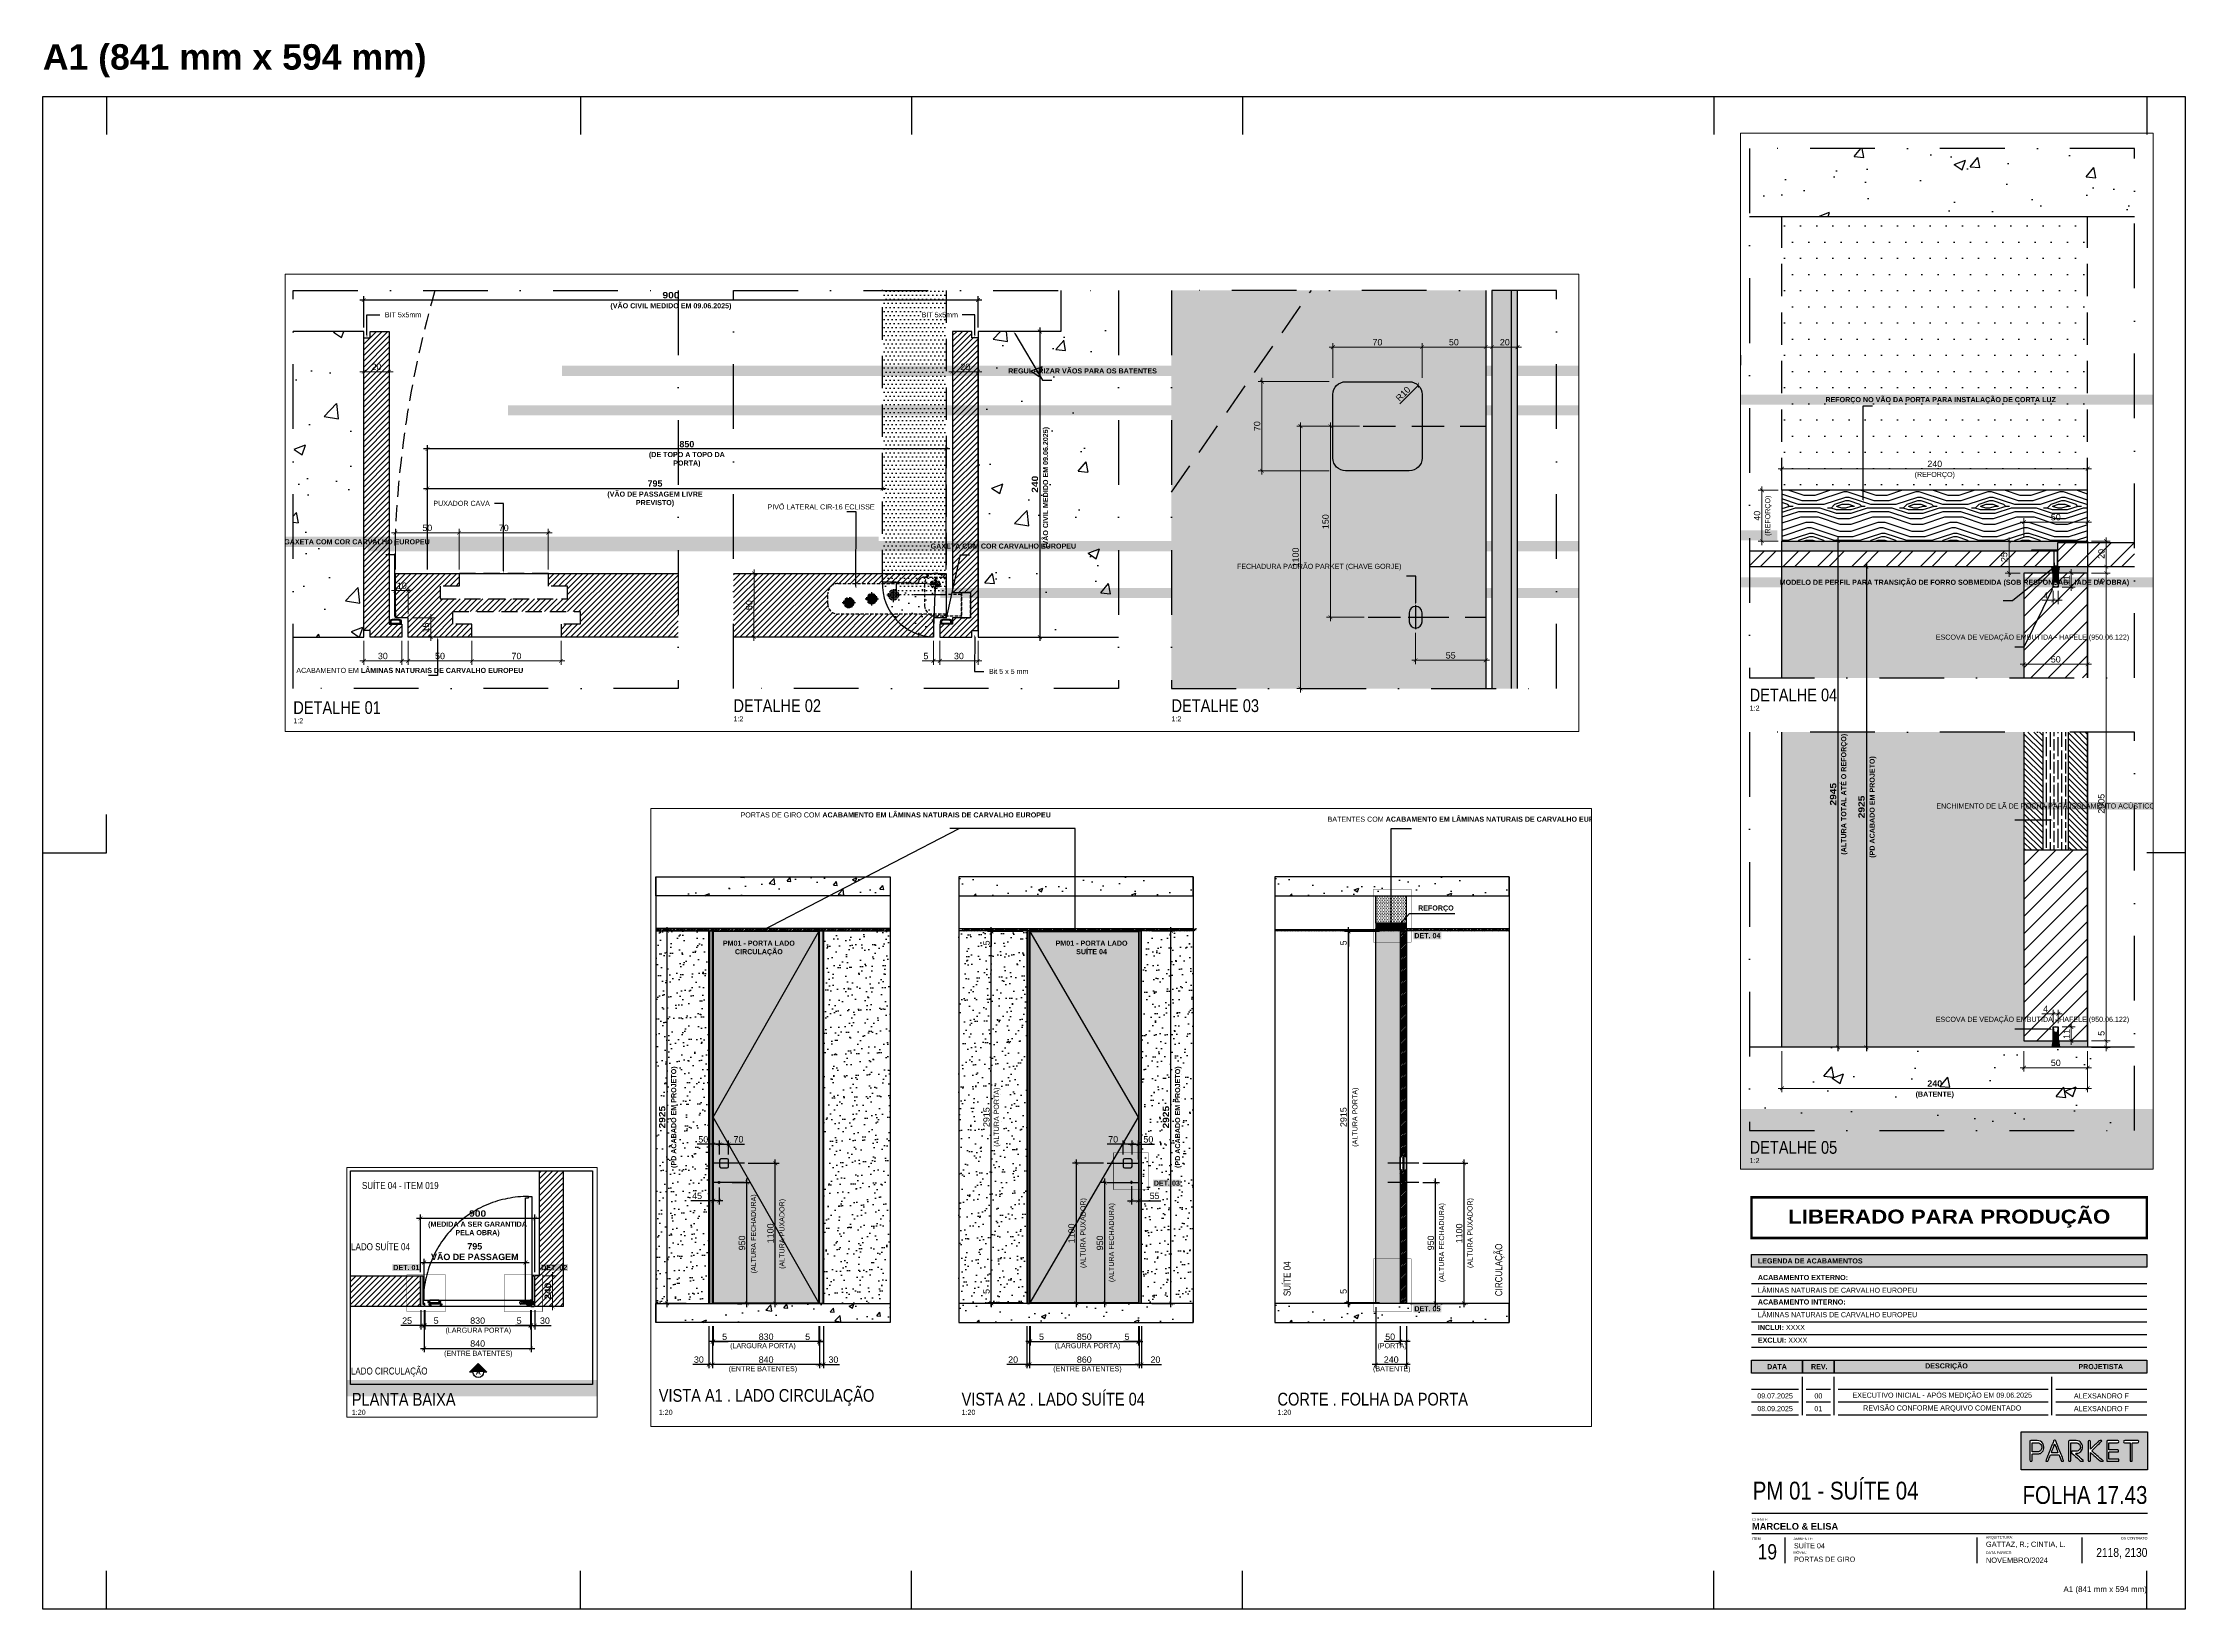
# Paper-space layout '19 - PORTA DE GIRO_F17' of a CAD drawing. Header units: millimetres. Extents: x 0 to 841, y 0 to 615.
# The model-space entities are those that its viewports show. They can reach past a viewport. Long polylines and large blocks are cut down to what shows.
import ezdxf
from ezdxf import colors
from ezdxf.entities.mleader import LeaderData, LeaderLine
from ezdxf.enums import TextEntityAlignment as Align
from ezdxf.math import Vec2, Vec3

# ---------------------------------------------------------------- set-up
doc = ezdxf.new("R2010")
doc.units = ezdxf.units.MM
doc.header["$PDMODE"] = 3
for name, pattern in [('CONTINU', [0]), ('TRAÇO 1-1', [9.525, 6.35, -3.175]), ('TRAÇO E PONTO 1-1', [25.4, 12.7, -6.35, 0, -6.35])]:
    doc.linetypes.add(name, pattern=pattern)
for name, color, linetype in [('_COMENTÁRIOS ARQ', 30, 'Continuous'), ('AC-EQUIPAMENTO', 7, 'Continuous'), ('COTAS', 9, 'Continuous'), ('DB 1475.24 - Amanda Rosales e Bruno Haidar - Terreo - Obra$0$ARQ-PISO-01', 8, 'Continuous'), ('DETALHE', 10, 'Continuous'), ('FERRAGEM', 3, 'Continuous'), ('FERRAGENS', 3, 'Continuous'), ('FORMATO', 9, 'Continuous'), ('GESSO', 1, 'Continuous'), ('HACHURA', 21, 'Continuous'), ('LAYOUT', 4, 'Continuous'), ('MARCENARIA', 4, 'Continuous'), ('MARCENARIA . M', 4, 'Continuous'), ('PAREDE', 94, 'Continuous'), ('PROJEÇÃO', 8, 'Continuous'), ('TEXTO', 105, 'Continuous'), ('TEXTO TRAÇO PONTO', 105, 'TRAÇO E PONTO 1-1')]:
    doc.layers.add(name, color=color, linetype=linetype)
doc.layers.add('_VIEWPORT', color=7, linetype='Continuous', plot=False)
doc.layers.add('ARQ-COTA', color=12, linetype='Continuous', lineweight=9)
doc.styles.add('1-1', font='arial.ttf', dxfattribs={"height": 0.2})
doc.styles.add('Arial Bold', font='')
doc.styles.add('MEDIDA OFICIAL', font='ariblk.ttf')
doc.styles.add('PADRÃO', font='arial.ttf')
doc.styles.add('PADRÃO NEGRITO', font='arialbd.ttf')
doc.styles.get("Standard").update_dxf_attribs({"font": 'arial.ttf'})
doc.styles.add('TITULO', font='swissck.ttf')
doc.styles.get('Arial Bold').set_extended_font_data('Arial Black')
doc.dimstyles.new('1-2', dxfattribs={"dimscale": 2, "dimtxt": 2.5, "dimasz": 1.5, "dimexe": 1.5, "dimexo": 1.5, "dimtad": 1, "dimtxsty": 'PADRÃO', "dimblk": 'ARCHTICK', "dimcen": 2.5, "dimdle": 1.5, "dimclrd": 9, "dimclre": 9, "dimclrt": 6, "dimadec": 0, "dimazin": 0, "dimtfac": 1, "dimtmove": 0, "dimatfit": 3, "dimfxl": 1.25, "dimlwd": -1, "dimlwe": -1, "dimarcsym": 0})
doc.dimstyles.new('1-2 AZUL', dxfattribs={"dimscale": 2, "dimtxt": 2.5, "dimasz": 1.5, "dimexe": 1.5, "dimexo": 1.5, "dimtad": 1, "dimtxsty": 'PADRÃO NEGRITO', "dimblk": 'ARCHTICK', "dimcen": 2.5, "dimdle": 1.5, "dimclrd": 9, "dimclre": 9, "dimclrt": 170, "dimadec": 0, "dimazin": 0, "dimtfac": 1, "dimtmove": 0, "dimatfit": 3, "dimfxl": 1.25, "dimlwd": -1, "dimlwe": -1, "dimarcsym": 0})
doc.dimstyles.new('1-2 CAIXA', dxfattribs={"dimscale": 2, "dimtxt": 2.5, "dimasz": 1.5, "dimexe": 1.5, "dimexo": 1.5, "dimtad": 1, "dimtxsty": 'PADRÃO NEGRITO', "dimblk": 'ARCHTICK', "dimcen": 2.5, "dimdle": 1.5, "dimclrd": 9, "dimclre": 9, "dimclrt": 6, "dimadec": 0, "dimazin": 0, "dimtfac": 1, "dimtmove": 0, "dimatfit": 3, "dimfxl": 1.25, "dimlwd": -1, "dimlwe": -1, "dimarcsym": 0})
doc.dimstyles.new('1-2 VERDE', dxfattribs={"dimscale": 2, "dimtxt": 2.5, "dimasz": 1.5, "dimexe": 1.5, "dimexo": 1.5, "dimtad": 1, "dimtxsty": 'PADRÃO NEGRITO', "dimblk": 'ARCHTICK', "dimcen": 2.5, "dimdle": 1.5, "dimclrd": 9, "dimclre": 9, "dimclrt": 102, "dimadec": 0, "dimazin": 0, "dimtfac": 1, "dimtmove": 0, "dimatfit": 3, "dimfxl": 1.25, "dimlwd": -1, "dimlwe": -1, "dimarcsym": 0})
doc.dimstyles.new('1-20', dxfattribs={"dimscale": 20, "dimtxt": 2.5, "dimasz": 1.5, "dimexe": 1.5, "dimexo": 1.5, "dimtad": 1, "dimtxsty": 'PADRÃO', "dimblk": 'ARCHTICK', "dimcen": 2.5, "dimdle": 1.5, "dimclrd": 9, "dimclre": 9, "dimclrt": 6, "dimadec": 0, "dimazin": 0, "dimtfac": 1, "dimtmove": 0, "dimatfit": 3, "dimfxl": 1.25, "dimlwd": -1, "dimlwe": -1, "dimarcsym": 0})
doc.dimstyles.new('1-20 VERDE', dxfattribs={"dimscale": 20, "dimtxt": 2.5, "dimasz": 1.5, "dimexe": 1.5, "dimexo": 1.5, "dimtad": 1, "dimtxsty": 'PADRÃO NEGRITO', "dimblk": 'ARCHTICK', "dimcen": 2.5, "dimdle": 1.5, "dimclrd": 9, "dimclre": 9, "dimclrt": 102, "dimadec": 0, "dimazin": 0, "dimtfac": 1, "dimtmove": 0, "dimatfit": 3, "dimfxl": 1.25, "dimlwd": -1, "dimlwe": -1, "dimarcsym": 0})
doc.dimstyles.new('Med. Ofic.1-2', dxfattribs={"dimscale": 2, "dimtxt": 2.5, "dimasz": 1.5, "dimexe": 1.5, "dimexo": 1.5, "dimtad": 1, "dimtxsty": 'MEDIDA OFICIAL', "dimblk": 'ARCHTICK', "dimcen": 2.5, "dimdle": 1.5, "dimclrd": 9, "dimclre": 9, "dimclrt": 10, "dimadec": 0, "dimazin": 0, "dimtfac": 1, "dimtmove": 0, "dimatfit": 3, "dimfxl": 1.25, "dimlwd": -1, "dimlwe": -1, "dimarcsym": 0})
doc.dimstyles.new('Med. Ofic.1-20', dxfattribs={"dimscale": 20, "dimtxt": 2.5, "dimasz": 1.5, "dimexe": 1.5, "dimexo": 1.5, "dimtad": 1, "dimtxsty": 'MEDIDA OFICIAL', "dimblk": 'ARCHTICK', "dimcen": 2.5, "dimdle": 1.5, "dimclrd": 9, "dimclre": 9, "dimclrt": 10, "dimadec": 0, "dimazin": 0, "dimtfac": 1, "dimtmove": 0, "dimatfit": 3, "dimfxl": 1.25, "dimlwd": -1, "dimlwe": -1, "dimarcsym": 0})
pattern_1 = [(50, (285.21, -14043.13), (91.092334, -7.969543), [9.525, -104.775]), (355, (285.21, -14043.13), (-17.62171, 95.52842), [7.62, -83.82029]), (100.451445, (292.8, -14043.8), (73.470624, 87.558876), [8.095004, -89.04512]), (46.1842, (285.21, -14017.73), (135.53952, -21.02116), [14.2875, -157.1625]), (96.63556, (296.5, -14019.48), (118.70207, 123.71306), [12.14251, -133.5678]), (351.18415, (285.21, -14017.73), (118.70207, 123.71306), [11.42998, -125.72987]), (21, (297.91, -14024.08), (75.807196, -51.1326), [9.525, -104.775]), (326, (297.91, -14024.08), (30.901014, 92.09398), [7.62, -83.82]), (71.451445, (304.225, -14028.34), (106.70821, 40.961384), [8.095004, -89.04497]), (37.5, (285.208, -14043.133), (1.544302, 42.277519), [0, -82.804, 0, -85.09, 0, -84.1375]), (7.5, (285.21, -14043.133), (33.409831, 50.090287), [0, -48.514, 0, -80.899, 0, -32.0675]), (327.5, (256.887, -14043.133), (67.795298, -2.864372), [0, -31.75, 0, -99.06, 0, -131.445]), (317.5, (244.187, -14043.133), (74.06459, 12.713246), [0, -41.275, 0, -65.786, 0, -93.345])]

# ---------------------------------------------------------------- blocks, each defined once
blk = doc.blocks.new('A1')
at = {"layer": 'Defpoints', "color": 9}
for p, q in [((826, 594), (826, 579)), ((826, 0), (826, 15))]:
    blk.add_line(p, q, dxfattribs=at)
at = {"layer": 'FORMATO'}
for p, q in [((25, 594), (25, 579)), ((211, 594), (211, 579)), ((341, 594), (341, 579)), ((471, 594), (471, 579)), ((656, 594), (656, 579)), ((25, 297), (25, 312)), ((0, 297), (25, 297)), ((841, 297), (826, 297)), ((25, 0), (25, 15)), ((211, 0), (211, 15)), ((341, 0), (341, 15)), ((471, 0), (471, 15)), ((656, 0), (656, 15))]:
    blk.add_line(p, q, dxfattribs=at)
blk.add_lwpolyline([(0, 594), (841, 594), (841, 0), (0, 0)], close=True, dxfattribs=at)
at = {"layer": 'FORMATO', "color": 8, "insert": (826, 7.5), "char_height": 2.2464, "attachment_point": 6, "style": 'PADRÃO'}
blk.add_mtext_dynamic_manual_height_columns('A1 (841 mm x 594 mm)', width=152.4485, gutter_width=12.5, heights=[0], dxfattribs=at)
blk = doc.blocks.new('LOGO PARKET DWG')
at = {"layer": 'TEXTO', "linetype": 'CONTINU', "true_color": 0x3f3f41}
h = blk.add_hatch(color=250, dxfattribs=at)
h.paths.add_polyline_path([(-36089.1, 12563.6), (-36089.1, 12738.7), (-36671.6, 12738.7), (-36671.6, 12563.6)])
edge = h.paths.add_edge_path(flags=16)
edge.add_spline(control_points=[(-36387.2, 12603.5), (-36394, 12602.3), (-36399.2, 12605), (-36404.1, 12609.8)], knot_values=[12, 12, 12, 12, 13, 13, 13, 13], degree=3, periodic=0)
edge.add_spline(control_points=[(-36404.1, 12609.8), (-36415.1, 12620.3), (-36426.5, 12630.3), (-36437.8, 12640.5)], knot_values=[13, 13, 13, 13, 14, 14, 14, 14], degree=3, periodic=0)
edge.add_spline(control_points=[(-36437.8, 12640.5), (-36439.7, 12642.2), (-36440.7, 12646.1), (-36439.5, 12648.2)], knot_values=[14, 14, 14, 14, 15, 15, 15, 15], degree=3, periodic=0)
edge.add_spline(control_points=[(-36439.5, 12648.2), (-36439, 12649.1), (-36437.5, 12649.6), (-36436.4, 12649.7)], knot_values=[15, 15, 15, 15, 16, 16, 16, 16], degree=3, periodic=0)
edge.add_spline(control_points=[(-36436.4, 12649.7), (-36430.3, 12649.8), (-36424.2, 12649.7), (-36418, 12649.7)], knot_values=[16, 16, 16, 16, 17, 17, 17, 17], degree=3, periodic=0)
edge.add_spline(control_points=[(-36418, 12649.7), (-36411.5, 12649.8), (-36406, 12652), (-36402.1, 12657.3)], knot_values=[17, 17, 17, 17, 18, 18, 18, 18], degree=3, periodic=0)
edge.add_spline(control_points=[(-36402.1, 12657.3), (-36395.2, 12666.8), (-36397.5, 12683.4), (-36410.7, 12687.5)], knot_values=[18, 18, 18, 18, 19, 19, 19, 19], degree=3, periodic=0)
edge.add_spline(control_points=[(-36410.7, 12687.5), (-36413.5, 12688.3), (-36416.4, 12688.8), (-36419.3, 12688.9)], knot_values=[19, 19, 19, 19, 20, 20, 20, 20], degree=3, periodic=0)
edge.add_spline(control_points=[(-36419.3, 12688.9), (-36426.4, 12689.1), (-36433.4, 12688.9), (-36440.5, 12689)], knot_values=[20, 20, 20, 20, 21, 21, 21, 21], degree=3, periodic=0)
edge.add_spline(control_points=[(-36440.5, 12689), (-36442.8, 12689.1), (-36443.3, 12688.2), (-36443.3, 12686.1)], knot_values=[21, 21, 21, 21, 22, 22, 22, 22], degree=3, periodic=0)
edge.add_spline(control_points=[(-36443.3, 12686.1), (-36443.2, 12660), (-36443.3, 12633.9), (-36443.3, 12607.8)], knot_values=[22, 22, 22, 22, 23, 23, 23, 23], degree=3, periodic=0)
edge.add_spline(control_points=[(-36443.3, 12607.8), (-36443.3, 12603.5), (-36443.3, 12603.5), (-36447.6, 12603.5)], knot_values=[23, 23, 23, 23, 24, 24, 24, 24], degree=3, periodic=0)
edge.add_spline(control_points=[(-36447.6, 12603.5), (-36452.9, 12603.5), (-36452.9, 12603.5), (-36452.9, 12608.7)], knot_values=[24, 24, 24, 24, 25, 25, 25, 25], degree=3, periodic=0)
edge.add_spline(control_points=[(-36452.9, 12608.7), (-36452.9, 12622.8), (-36452.9, 12636.9), (-36452.9, 12651)], knot_values=[25, 25, 25, 25, 26, 26, 26, 26], degree=3, periodic=0)
edge.add_spline(control_points=[(-36452.9, 12651), (-36452.9, 12665.7), (-36452.9, 12680.4), (-36452.9, 12695.1)], knot_values=[0, 0, 0, 0, 1, 1, 1, 1], degree=3, periodic=0)
edge.add_spline(control_points=[(-36452.9, 12695.1), (-36452.9, 12698.4), (-36452.5, 12698.7), (-36449.2, 12698.7)], knot_values=[1, 1, 1, 1, 2, 2, 2, 2], degree=3, periodic=0)
edge.add_spline(control_points=[(-36449.2, 12698.7), (-36438.8, 12698.7), (-36428.3, 12698.7), (-36417.8, 12698.7)], knot_values=[2, 2, 2, 2, 3, 3, 3, 3], degree=3, periodic=0)
edge.add_spline(control_points=[(-36417.8, 12698.7), (-36408.3, 12698.6), (-36400.3, 12695.3), (-36394.6, 12687.6)], knot_values=[3, 3, 3, 3, 4, 4, 4, 4], degree=3, periodic=0)
edge.add_spline(control_points=[(-36394.6, 12687.6), (-36389.3, 12680.3), (-36387.4, 12672.1), (-36389.3, 12663.1)], knot_values=[4, 4, 4, 4, 5, 5, 5, 5], degree=3, periodic=0)
edge.add_spline(control_points=[(-36389.3, 12663.1), (-36390.9, 12655.8), (-36394.5, 12649.8), (-36400.6, 12645.3)], knot_values=[5, 5, 5, 5, 6, 6, 6, 6], degree=3, periodic=0)
edge.add_spline(control_points=[(-36400.6, 12645.3), (-36405.6, 12641.6), (-36411.4, 12640.3), (-36417.6, 12640)], knot_values=[6, 6, 6, 6, 7, 7, 7, 7], degree=3, periodic=0)
edge.add_spline(control_points=[(-36417.6, 12640), (-36418.8, 12640), (-36420, 12639.4), (-36421.2, 12639.1)], knot_values=[7, 7, 7, 7, 8, 8, 8, 8], degree=3, periodic=0)
edge.add_spline(control_points=[(-36421.2, 12639.1), (-36420.5, 12638.2), (-36419.8, 12637.2), (-36418.9, 12636.4)], knot_values=[8, 8, 8, 8, 9, 9, 9, 9], degree=3, periodic=0)
edge.add_spline(control_points=[(-36418.9, 12636.4), (-36407.9, 12626.5), (-36396.9, 12616.6), (-36386, 12606.7)], knot_values=[9, 9, 9, 9, 10, 10, 10, 10], degree=3, periodic=0)
edge.add_spline(control_points=[(-36386, 12606.7), (-36385.3, 12606.1), (-36385, 12605.1), (-36384.5, 12604.3)], knot_values=[10, 10, 10, 10, 11, 11, 11, 11], degree=3, periodic=0)
edge.add_spline(control_points=[(-36384.5, 12604.3), (-36385.4, 12604), (-36386.3, 12603.6), (-36387.2, 12603.5)], knot_values=[11, 11, 11, 11, 12, 12, 12, 12], degree=3, periodic=0)
edge = h.paths.add_edge_path(flags=16)
edge.add_spline(control_points=[(-36356.3, 12603.5), (-36362, 12603.5), (-36362, 12603.5), (-36362, 12609.1)], knot_values=[3, 3, 3, 3, 4, 4, 4, 4], degree=3, periodic=0)
edge.add_spline(control_points=[(-36362, 12609.1), (-36362, 12637.7), (-36362, 12666.3), (-36362, 12695)], knot_values=[4, 4, 4, 4, 5, 5, 5, 5], degree=3, periodic=0)
edge.add_spline(control_points=[(-36362, 12695), (-36362, 12698.2), (-36361.7, 12698.6), (-36358.4, 12698.6)], knot_values=[5, 5, 5, 5, 6, 6, 6, 6], degree=3, periodic=0)
edge.add_spline(control_points=[(-36358.4, 12698.6), (-36352.4, 12698.7), (-36352.4, 12698.7), (-36352.4, 12692.6)], knot_values=[6, 6, 6, 6, 7, 7, 7, 7], degree=3, periodic=0)
edge.add_spline(control_points=[(-36352.4, 12692.6), (-36352.4, 12682.2), (-36352.5, 12671.7), (-36352.5, 12661.3)], knot_values=[7, 7, 7, 7, 8, 8, 8, 8], degree=3, periodic=0)
edge.add_spline(control_points=[(-36352.5, 12661.3), (-36352.5, 12660.8), (-36352.4, 12660.4), (-36352.3, 12659.3)], knot_values=[8, 8, 8, 8, 9, 9, 9, 9], degree=3, periodic=0)
edge.add_spline(control_points=[(-36352.3, 12659.3), (-36351.3, 12660.1), (-36350.4, 12660.5), (-36349.8, 12661.1)], knot_values=[9, 9, 9, 9, 10, 10, 10, 10], degree=3, periodic=0)
edge.add_spline(control_points=[(-36349.8, 12661.1), (-36337.9, 12672.7), (-36326, 12684.2), (-36314.3, 12695.8)], knot_values=[10, 10, 10, 10, 11, 11, 11, 11], degree=3, periodic=0)
edge.add_spline(control_points=[(-36314.3, 12695.8), (-36312.3, 12697.8), (-36310.3, 12698.9), (-36307.5, 12698.6)], knot_values=[11, 11, 11, 11, 12, 12, 12, 12], degree=3, periodic=0)
edge.add_spline(control_points=[(-36307.5, 12698.6), (-36305.5, 12698.4), (-36303.4, 12698.7), (-36301.4, 12698.5)], knot_values=[12, 12, 12, 12, 13, 13, 13, 13], degree=3, periodic=0)
edge.add_spline(control_points=[(-36301.4, 12698.5), (-36300.8, 12698.5), (-36300, 12698.1), (-36299.8, 12697.7)], knot_values=[13, 13, 13, 13, 14, 14, 14, 14], degree=3, periodic=0)
edge.add_spline(control_points=[(-36299.8, 12697.7), (-36299.6, 12697.3), (-36300.1, 12696.4), (-36300.5, 12696)], knot_values=[14, 14, 14, 14, 15, 15, 15, 15], degree=3, periodic=0)
edge.add_spline(control_points=[(-36300.5, 12696), (-36314.4, 12682.3), (-36328.4, 12668.6), (-36342.4, 12655)], knot_values=[15, 15, 15, 15, 16, 16, 16, 16], degree=3, periodic=0)
edge.add_spline(control_points=[(-36342.4, 12655), (-36342.7, 12654.7), (-36343, 12654.4), (-36343.3, 12654.1)], knot_values=[16, 16, 16, 16, 17, 17, 17, 17], degree=3, periodic=0)
edge.add_spline(control_points=[(-36343.3, 12654.1), (-36346, 12651.4), (-36345.9, 12651.4), (-36343.1, 12648.9)], knot_values=[17, 17, 17, 17, 18, 18, 18, 18], degree=3, periodic=0)
edge.add_spline(control_points=[(-36343.1, 12648.9), (-36329.2, 12636.7), (-36315.3, 12624.4), (-36301.4, 12612.1)], knot_values=[18, 18, 18, 18, 19, 19, 19, 19], degree=3, periodic=0)
edge.add_spline(control_points=[(-36301.4, 12612.1), (-36299.6, 12610.5), (-36297.8, 12608.9), (-36295.9, 12607.4)], knot_values=[19, 19, 19, 19, 20, 20, 20, 20], degree=3, periodic=0)
edge.add_spline(control_points=[(-36295.9, 12607.4), (-36294.8, 12606.6), (-36293.6, 12605.9), (-36292.5, 12605.2)], knot_values=[20, 20, 20, 20, 21, 21, 21, 21], degree=3, periodic=0)
edge.add_spline(control_points=[(-36292.5, 12605.2), (-36292.8, 12604.8), (-36293, 12604.4), (-36293.3, 12604)], knot_values=[21, 21, 21, 21, 22, 22, 22, 22], degree=3, periodic=0)
edge.add_spline(control_points=[(-36295.5, 12603.5), (-36294.8, 12603.5), (-36294, 12603.8), (-36293.3, 12604)], knot_values=[22, 22, 22, 22, 23, 23, 23, 23], degree=3, periodic=0)
edge.add_spline(control_points=[(-36295.5, 12603.5), (-36298.5, 12603.4), (-36301.6, 12603.4), (-36304.6, 12603.5)], knot_values=[23, 23, 23, 23, 24, 24, 24, 24], degree=3, periodic=0)
edge.add_spline(control_points=[(-36304.6, 12603.5), (-36305.6, 12603.6), (-36306.7, 12604.2), (-36307.4, 12604.8)], knot_values=[24, 24, 24, 24, 25, 25, 25, 25], degree=3, periodic=0)
edge.add_spline(control_points=[(-36307.4, 12604.8), (-36317.2, 12613.3), (-36326.9, 12621.8), (-36336.6, 12630.4)], knot_values=[25, 25, 25, 25, 26, 26, 26, 26], degree=3, periodic=0)
edge.add_spline(control_points=[(-36336.6, 12630.4), (-36341, 12634.2), (-36345.4, 12638.1), (-36349.8, 12642)], knot_values=[26, 26, 26, 26, 27, 27, 27, 27], degree=3, periodic=0)
edge.add_spline(control_points=[(-36349.8, 12642), (-36350.4, 12642.5), (-36351.1, 12642.9), (-36352.4, 12643.8)], knot_values=[27, 27, 27, 27, 28, 28, 28, 28], degree=3, periodic=0)
edge.add_spline(control_points=[(-36352.4, 12643.8), (-36352.4, 12642), (-36352.4, 12641), (-36352.4, 12640.1)], knot_values=[0, 0, 0, 0, 1, 1, 1, 1], degree=3, periodic=0)
edge.add_spline(control_points=[(-36352.4, 12640.1), (-36352.4, 12629.1), (-36352.4, 12618.2), (-36352.4, 12607.3)], knot_values=[1, 1, 1, 1, 2, 2, 2, 2], degree=3, periodic=0)
edge.add_spline(control_points=[(-36352.4, 12607.3), (-36352.5, 12603.7), (-36352.7, 12603.5), (-36356.3, 12603.5)], knot_values=[2, 2, 2, 2, 3, 3, 3, 3], degree=3, periodic=0)
edge = h.paths.add_edge_path(flags=16)
edge.add_spline(control_points=[(-36476, 12606.4), (-36475.1, 12604.3), (-36475.5, 12603.5), (-36477.9, 12603.5)], knot_values=[11, 11, 11, 11, 12, 12, 12, 12], degree=3, periodic=0)
edge.add_spline(control_points=[(-36477.9, 12603.5), (-36487.1, 12603.6), (-36484.7, 12602.5), (-36488.2, 12610.8)], knot_values=[12, 12, 12, 12, 13, 13, 13, 13], degree=3, periodic=0)
edge.add_spline(control_points=[(-36488.2, 12610.8), (-36491.1, 12617.5), (-36493.8, 12624.4), (-36496.8, 12631.1)], knot_values=[13, 13, 13, 13, 14, 14, 14, 14], degree=3, periodic=0)
edge.add_spline(control_points=[(-36496.8, 12631.1), (-36497.2, 12632), (-36498.7, 12632.9), (-36499.6, 12632.9)], knot_values=[14, 14, 14, 14, 15, 15, 15, 15], degree=3, periodic=0)
edge.add_spline(control_points=[(-36499.6, 12632.9), (-36511, 12633), (-36522.5, 12633), (-36533.9, 12633)], knot_values=[15, 15, 15, 15, 16, 16, 16, 16], degree=3, periodic=0)
edge.add_spline(control_points=[(-36533.9, 12633), (-36535.8, 12633), (-36536.8, 12632.2), (-36537.5, 12630.3)], knot_values=[16, 16, 16, 16, 17, 17, 17, 17], degree=3, periodic=0)
edge.add_spline(control_points=[(-36537.5, 12630.3), (-36540.5, 12622.6), (-36543.7, 12614.9), (-36546.7, 12607.2)], knot_values=[17, 17, 17, 17, 18, 18, 18, 18], degree=3, periodic=0)
edge.add_spline(control_points=[(-36546.7, 12607.2), (-36547.9, 12604.2), (-36549.7, 12602.6), (-36552.5, 12603.5)], knot_values=[18, 18, 18, 18, 19, 19, 19, 19], degree=3, periodic=0)
edge.add_spline(control_points=[(-36552.5, 12603.5), (-36558.7, 12603.4), (-36558.9, 12603.4), (-36556.6, 12609.3)], knot_values=[0, 0, 0, 0, 1, 1, 1, 1], degree=3, periodic=0)
edge.add_spline(control_points=[(-36556.6, 12609.3), (-36554.5, 12614.7), (-36552.4, 12620), (-36550.2, 12625.4)], knot_values=[1, 1, 1, 1, 2, 2, 2, 2], degree=3, periodic=0)
edge.add_spline(control_points=[(-36550.2, 12625.4), (-36547.5, 12632.2), (-36544.7, 12639), (-36542, 12645.9)], knot_values=[2, 2, 2, 2, 3, 3, 3, 3], degree=3, periodic=0)
edge.add_spline(control_points=[(-36542, 12645.9), (-36539.4, 12652.4), (-36536.9, 12658.9), (-36534.3, 12665.4)], knot_values=[3, 3, 3, 3, 4, 4, 4, 4], degree=3, periodic=0)
edge.add_spline(control_points=[(-36534.3, 12665.4), (-36532.2, 12670.8), (-36530, 12676.2), (-36527.9, 12681.5)], knot_values=[4, 4, 4, 4, 5, 5, 5, 5], degree=3, periodic=0)
edge.add_spline(control_points=[(-36527.9, 12681.5), (-36525.8, 12686.7), (-36523.7, 12691.9), (-36521.8, 12697.2)], knot_values=[5, 5, 5, 5, 6, 6, 6, 6], degree=3, periodic=0)
edge.add_spline(control_points=[(-36521.8, 12697.2), (-36521, 12699.3), (-36519.8, 12700.2), (-36517.7, 12700)], knot_values=[6, 6, 6, 6, 7, 7, 7, 7], degree=3, periodic=0)
edge.add_spline(control_points=[(-36517.7, 12700), (-36515.6, 12699.9), (-36513.4, 12700.8), (-36512.2, 12697.6)], knot_values=[7, 7, 7, 7, 8, 8, 8, 8], degree=3, periodic=0)
edge.add_spline(control_points=[(-36512.2, 12697.6), (-36507.9, 12686.3), (-36503.2, 12675.2), (-36498.8, 12664.1)], knot_values=[8, 8, 8, 8, 9, 9, 9, 9], degree=3, periodic=0)
edge.add_spline(control_points=[(-36498.8, 12664.1), (-36494.9, 12654.3), (-36491.2, 12644.6), (-36487.4, 12634.9)], knot_values=[9, 9, 9, 9, 10, 10, 10, 10], degree=3, periodic=0)
edge.add_spline(control_points=[(-36487.4, 12634.9), (-36483.6, 12625.4), (-36479.8, 12615.9), (-36476, 12606.4)], knot_values=[10, 10, 10, 10, 11, 11, 11, 11], degree=3, periodic=0)
edge = h.paths.add_edge_path(flags=0)
edge.add_spline(control_points=[(-36502.2, 12645.2), (-36501.5, 12643.6), (-36502, 12642.7), (-36503.8, 12642.7)], knot_values=[4, 4, 4, 4, 5, 5, 5, 5], degree=3, periodic=0)
edge.add_spline(control_points=[(-36503.8, 12642.7), (-36512.6, 12642.7), (-36521.4, 12642.7), (-36530.2, 12642.7)], knot_values=[3, 3, 3, 3, 4, 4, 4, 4], degree=3, periodic=0)
edge.add_spline(control_points=[(-36530.2, 12642.7), (-36531.8, 12642.7), (-36532.3, 12643.6), (-36531.7, 12645)], knot_values=[2, 2, 2, 2, 3, 3, 3, 3], degree=3, periodic=0)
edge.add_spline(control_points=[(-36531.7, 12645), (-36527, 12657.2), (-36522.3, 12669.3), (-36517.5, 12681.4)], knot_values=[1, 1, 1, 1, 2, 2, 2, 2], degree=3, periodic=0)
edge.add_spline(control_points=[(-36517.5, 12681.4), (-36517.5, 12681.5), (-36517.4, 12681.5), (-36516.7, 12682.1)], knot_values=[0, 0, 0, 0, 1, 1, 1, 1], degree=3, periodic=0)
edge.add_spline(control_points=[(-36516.7, 12682.1), (-36515.4, 12678.9), (-36514.2, 12675.9), (-36513, 12673)], knot_values=[7, 7, 7, 7, 8, 8, 8, 8], degree=3, periodic=0)
edge.add_spline(control_points=[(-36513, 12673), (-36510.2, 12665.9), (-36507.5, 12658.8), (-36504.7, 12651.7)], knot_values=[6, 6, 6, 6, 7, 7, 7, 7], degree=3, periodic=0)
edge.add_spline(control_points=[(-36504.7, 12651.7), (-36503.9, 12649.5), (-36503, 12647.3), (-36502.2, 12645.2)], knot_values=[5, 5, 5, 5, 6, 6, 6, 6], degree=3, periodic=0)
edge = h.paths.add_edge_path(flags=16)
edge.add_spline(control_points=[(-36273.3, 12603.5), (-36276.8, 12603.5), (-36277.1, 12603.7), (-36277.1, 12607.2)], knot_values=[21, 21, 21, 21, 22, 22, 22, 22], degree=3, periodic=0)
edge.add_spline(control_points=[(-36277.1, 12607.2), (-36277.1, 12621.9), (-36277.1, 12636.6), (-36277.1, 12651.2)], knot_values=[22, 22, 22, 22, 23, 23, 23, 23], degree=3, periodic=0)
edge.add_spline(control_points=[(-36277.1, 12651.2), (-36277.1, 12665.9), (-36277.1, 12680.5), (-36277.1, 12695.1)], knot_values=[0, 0, 0, 0, 1, 1, 1, 1], degree=3, periodic=0)
edge.add_spline(control_points=[(-36277.1, 12695.1), (-36277.1, 12698.3), (-36276.7, 12698.6), (-36273.4, 12698.6)], knot_values=[1, 1, 1, 1, 2, 2, 2, 2], degree=3, periodic=0)
edge.add_spline(control_points=[(-36273.4, 12698.6), (-36257.3, 12698.6), (-36241.2, 12698.6), (-36225.1, 12698.6)], knot_values=[2, 2, 2, 2, 3, 3, 3, 3], degree=3, periodic=0)
edge.add_spline(control_points=[(-36225.1, 12698.6), (-36221.6, 12698.6), (-36221.3, 12698.4), (-36221.3, 12694.9)], knot_values=[3, 3, 3, 3, 4, 4, 4, 4], degree=3, periodic=0)
edge.add_spline(control_points=[(-36221.3, 12694.9), (-36221.3, 12688.2), (-36221, 12689), (-36227.3, 12689)], knot_values=[4, 4, 4, 4, 5, 5, 5, 5], degree=3, periodic=0)
edge.add_spline(control_points=[(-36227.3, 12689), (-36239.8, 12689), (-36252.3, 12688.9), (-36264.9, 12689)], knot_values=[5, 5, 5, 5, 6, 6, 6, 6], degree=3, periodic=0)
edge.add_spline(control_points=[(-36264.9, 12689), (-36267, 12689), (-36267.6, 12688.4), (-36267.6, 12686.3)], knot_values=[6, 6, 6, 6, 7, 7, 7, 7], degree=3, periodic=0)
edge.add_spline(control_points=[(-36267.6, 12686.3), (-36267.5, 12677.3), (-36267.6, 12668.3), (-36267.6, 12659.4)], knot_values=[7, 7, 7, 7, 8, 8, 8, 8], degree=3, periodic=0)
edge.add_spline(control_points=[(-36267.6, 12659.4), (-36267.6, 12656), (-36267.4, 12655.9), (-36264, 12655.9)], knot_values=[8, 8, 8, 8, 9, 9, 9, 9], degree=3, periodic=0)
edge.add_spline(control_points=[(-36264, 12655.9), (-36251.4, 12655.9), (-36238.8, 12655.9), (-36226.3, 12655.9)], knot_values=[9, 9, 9, 9, 10, 10, 10, 10], degree=3, periodic=0)
edge.add_spline(control_points=[(-36226.3, 12655.9), (-36222.5, 12655.9), (-36222.1, 12655.5), (-36222.1, 12651.7)], knot_values=[10, 10, 10, 10, 11, 11, 11, 11], degree=3, periodic=0)
edge.add_spline(control_points=[(-36222.1, 12651.7), (-36222.1, 12651.2), (-36222.1, 12650.7), (-36222.1, 12650.2)], knot_values=[11, 11, 11, 11, 12, 12, 12, 12], degree=3, periodic=0)
edge.add_spline(control_points=[(-36222.1, 12650.2), (-36222.1, 12646.7), (-36222.6, 12646.3), (-36226, 12646.3)], knot_values=[12, 12, 12, 12, 13, 13, 13, 13], degree=3, periodic=0)
edge.add_spline(control_points=[(-36226, 12646.3), (-36238.9, 12646.3), (-36251.7, 12646.2), (-36264.5, 12646.3)], knot_values=[13, 13, 13, 13, 14, 14, 14, 14], degree=3, periodic=0)
edge.add_spline(control_points=[(-36264.5, 12646.3), (-36267.1, 12646.4), (-36267.6, 12645.5), (-36267.6, 12643.2)], knot_values=[14, 14, 14, 14, 15, 15, 15, 15], degree=3, periodic=0)
edge.add_spline(control_points=[(-36267.6, 12643.2), (-36267.5, 12634.2), (-36267.5, 12625.2), (-36267.5, 12616.2)], knot_values=[15, 15, 15, 15, 16, 16, 16, 16], degree=3, periodic=0)
edge.add_spline(control_points=[(-36267.5, 12616.2), (-36267.5, 12613), (-36267.5, 12613), (-36264.2, 12613)], knot_values=[16, 16, 16, 16, 17, 17, 17, 17], degree=3, periodic=0)
edge.add_spline(control_points=[(-36264.2, 12613), (-36251, 12613.1), (-36237.7, 12613.1), (-36224.4, 12613.1)], knot_values=[17, 17, 17, 17, 18, 18, 18, 18], degree=3, periodic=0)
edge.add_spline(control_points=[(-36224.4, 12613.1), (-36221.4, 12613.1), (-36221, 12612.6), (-36221, 12609.5)], knot_values=[18, 18, 18, 18, 19, 19, 19, 19], degree=3, periodic=0)
edge.add_spline(control_points=[(-36221, 12609.5), (-36220.9, 12603.5), (-36220.9, 12603.5), (-36227, 12603.5)], knot_values=[19, 19, 19, 19, 20, 20, 20, 20], degree=3, periodic=0)
edge.add_spline(control_points=[(-36227, 12603.5), (-36242.4, 12603.5), (-36257.9, 12603.5), (-36273.3, 12603.5)], knot_values=[20, 20, 20, 20, 21, 21, 21, 21], degree=3, periodic=0)
edge = h.paths.add_edge_path(flags=16)
edge.add_spline(control_points=[(-36567.2, 12665.3), (-36567.8, 12655.5), (-36572, 12647.6), (-36580, 12641.9)], knot_values=[5, 5, 5, 5, 6, 6, 6, 6], degree=3, periodic=0)
edge.add_spline(control_points=[(-36580, 12641.9), (-36584, 12639), (-36588.5, 12637.2), (-36593.5, 12637.2)], knot_values=[6, 6, 6, 6, 7, 7, 7, 7], degree=3, periodic=0)
edge.add_spline(control_points=[(-36593.5, 12637.2), (-36601.4, 12637), (-36609.3, 12637), (-36617.2, 12637)], knot_values=[7, 7, 7, 7, 8, 8, 8, 8], degree=3, periodic=0)
edge.add_spline(control_points=[(-36617.2, 12637), (-36621.4, 12637), (-36621.5, 12636.9), (-36621.5, 12632.6)], knot_values=[8, 8, 8, 8, 9, 9, 9, 9], degree=3, periodic=0)
edge.add_spline(control_points=[(-36621.5, 12632.6), (-36621.5, 12624.2), (-36621.4, 12615.8), (-36621.5, 12607.4)], knot_values=[9, 9, 9, 9, 10, 10, 10, 10], degree=3, periodic=0)
edge.add_spline(control_points=[(-36621.5, 12607.4), (-36621.5, 12603.9), (-36621.9, 12603.5), (-36625.4, 12603.5)], knot_values=[10, 10, 10, 10, 11, 11, 11, 11], degree=3, periodic=0)
edge.add_spline(control_points=[(-36625.4, 12603.5), (-36631.6, 12603.4), (-36631.6, 12603.4), (-36631.6, 12609.7)], knot_values=[11, 11, 11, 11, 12, 12, 12, 12], degree=3, periodic=0)
edge.add_spline(control_points=[(-36631.6, 12609.7), (-36631.6, 12623.5), (-36631.6, 12637.4), (-36631.6, 12651.2)], knot_values=[12, 12, 12, 12, 13, 13, 13, 13], degree=3, periodic=0)
edge.add_spline(control_points=[(-36631.6, 12651.2), (-36631.6, 12665.7), (-36631.6, 12680.2), (-36631.6, 12694.8)], knot_values=[0, 0, 0, 0, 1, 1, 1, 1], degree=3, periodic=0)
edge.add_spline(control_points=[(-36631.6, 12694.8), (-36631.6, 12698.3), (-36631.2, 12698.7), (-36627.7, 12698.7)], knot_values=[1, 1, 1, 1, 2, 2, 2, 2], degree=3, periodic=0)
edge.add_spline(control_points=[(-36627.7, 12698.7), (-36617.5, 12698.7), (-36607.4, 12698.6), (-36597.2, 12698.7)], knot_values=[2, 2, 2, 2, 3, 3, 3, 3], degree=3, periodic=0)
edge.add_spline(control_points=[(-36597.2, 12698.7), (-36586.5, 12698.8), (-36578, 12694.6), (-36572.1, 12685.7)], knot_values=[3, 3, 3, 3, 4, 4, 4, 4], degree=3, periodic=0)
edge.add_spline(control_points=[(-36572.1, 12685.7), (-36568, 12679.5), (-36566.8, 12672.6), (-36567.2, 12665.3)], knot_values=[4, 4, 4, 4, 5, 5, 5, 5], degree=3, periodic=0)
edge = h.paths.add_edge_path(flags=0)
edge.add_spline(control_points=[(-36578.2, 12676.3), (-36575.7, 12668.8), (-36576.2, 12661.7), (-36580.3, 12655.1)], knot_values=[4, 4, 4, 4, 5, 5, 5, 5], degree=3, periodic=0)
edge.add_spline(control_points=[(-36580.3, 12655.1), (-36583.4, 12650.1), (-36588.2, 12647.1), (-36594, 12646.8)], knot_values=[3, 3, 3, 3, 4, 4, 4, 4], degree=3, periodic=0)
edge.add_spline(control_points=[(-36594, 12646.8), (-36602.3, 12646.3), (-36610.7, 12646.6), (-36619.1, 12646.5)], knot_values=[2, 2, 2, 2, 3, 3, 3, 3], degree=3, periodic=0)
edge.add_spline(control_points=[(-36619.1, 12646.5), (-36621, 12646.5), (-36621.5, 12647.5), (-36621.5, 12649.3)], knot_values=[1, 1, 1, 1, 2, 2, 2, 2], degree=3, periodic=0)
edge.add_spline(control_points=[(-36621.5, 12649.3), (-36621.4, 12655.5), (-36621.5, 12661.7), (-36621.5, 12667.9)], knot_values=[0, 0, 0, 0, 1, 1, 1, 1], degree=3, periodic=0)
edge.add_spline(control_points=[(-36621.5, 12667.9), (-36621.5, 12673.9), (-36621.4, 12680), (-36621.5, 12686)], knot_values=[8, 8, 8, 8, 9, 9, 9, 9], degree=3, periodic=0)
edge.add_spline(control_points=[(-36621.5, 12686), (-36621.5, 12688.1), (-36620.9, 12689), (-36618.7, 12689)], knot_values=[7, 7, 7, 7, 8, 8, 8, 8], degree=3, periodic=0)
edge.add_spline(control_points=[(-36618.7, 12689), (-36611, 12688.9), (-36603.4, 12689), (-36595.8, 12689)], knot_values=[6, 6, 6, 6, 7, 7, 7, 7], degree=3, periodic=0)
edge.add_spline(control_points=[(-36595.8, 12689), (-36588.2, 12689), (-36580.7, 12683.6), (-36578.2, 12676.3)], knot_values=[5, 5, 5, 5, 6, 6, 6, 6], degree=3, periodic=0)
edge = h.paths.add_edge_path(flags=16)
edge.add_spline(control_points=[(-36195.6, 12689), (-36198.8, 12689), (-36199.1, 12689.3), (-36199.2, 12692.4)], knot_values=[6, 6, 6, 6, 7, 7, 7, 7], degree=3, periodic=0)
edge.add_spline(control_points=[(-36199.2, 12692.4), (-36199.2, 12699.4), (-36199.3, 12698.7), (-36192.9, 12698.7)], knot_values=[7, 7, 7, 7, 8, 8, 8, 8], degree=3, periodic=0)
edge.add_spline(control_points=[(-36192.9, 12698.7), (-36172.7, 12698.7), (-36152.5, 12698.7), (-36132.2, 12698.7)], knot_values=[8, 8, 8, 8, 9, 9, 9, 9], degree=3, periodic=0)
edge.add_spline(control_points=[(-36132.2, 12698.7), (-36130, 12698.7), (-36129.1, 12697.9), (-36129.1, 12695.7)], knot_values=[9, 9, 9, 9, 10, 10, 10, 10], degree=3, periodic=0)
edge.add_spline(control_points=[(-36129.1, 12695.7), (-36129.2, 12687.8), (-36128.5, 12689), (-36135.6, 12689)], knot_values=[10, 10, 10, 10, 11, 11, 11, 11], degree=3, periodic=0)
edge.add_spline(control_points=[(-36135.6, 12689), (-36142.6, 12688.9), (-36149.5, 12688.9), (-36156.5, 12689)], knot_values=[11, 11, 11, 11, 12, 12, 12, 12], degree=3, periodic=0)
edge.add_spline(control_points=[(-36156.5, 12689), (-36158.7, 12689.1), (-36159.4, 12688.4), (-36159.4, 12686.2)], knot_values=[12, 12, 12, 12, 13, 13, 13, 13], degree=3, periodic=0)
edge.add_spline(control_points=[(-36159.4, 12686.2), (-36159.3, 12672.8), (-36159.4, 12659.5), (-36159.4, 12646.2)], knot_values=[13, 13, 13, 13, 14, 14, 14, 14], degree=3, periodic=0)
edge.add_spline(control_points=[(-36159.4, 12646.2), (-36159.4, 12633), (-36159.4, 12619.8), (-36159.4, 12606.6)], knot_values=[0, 0, 0, 0, 1, 1, 1, 1], degree=3, periodic=0)
edge.add_spline(control_points=[(-36159.4, 12606.6), (-36159.4, 12603.5), (-36159.6, 12603.3), (-36162.6, 12603.3)], knot_values=[1, 1, 1, 1, 2, 2, 2, 2], degree=3, periodic=0)
edge.add_spline(control_points=[(-36162.6, 12603.3), (-36169.7, 12603.2), (-36168.9, 12602.8), (-36168.9, 12609.4)], knot_values=[2, 2, 2, 2, 3, 3, 3, 3], degree=3, periodic=0)
edge.add_spline(control_points=[(-36168.9, 12609.4), (-36168.9, 12635.1), (-36168.9, 12660.8), (-36168.8, 12686.4)], knot_values=[3, 3, 3, 3, 4, 4, 4, 4], degree=3, periodic=0)
edge.add_spline(control_points=[(-36168.8, 12686.4), (-36168.8, 12688.6), (-36169.6, 12689), (-36171.5, 12689)], knot_values=[4, 4, 4, 4, 5, 5, 5, 5], degree=3, periodic=0)
edge.add_spline(control_points=[(-36171.5, 12689), (-36179.5, 12689), (-36187.6, 12689), (-36195.6, 12689)], knot_values=[5, 5, 5, 5, 6, 6, 6, 6], degree=3, periodic=0)
at = {"layer": 'MARCENARIA . M', "color": 250, "true_color": 0x3f3f41}
blk.add_lwpolyline([(-36671.6, 12738.7), (-36089.1, 12738.7), (-36089.1, 12563.6), (-36671.6, 12563.6)], close=True, dxfattribs=at)
at = {"layer": 'TEXTO', "color": 250, "linetype": 'CONTINU', "true_color": 0x3f3f41}
for points, knots in [([(-36631.6, 12651.2), (-36631.6, 12665.7), (-36631.6, 12680.2), (-36631.6, 12694.8), (-36631.6, 12698.3), (-36631.2, 12698.7), (-36627.7, 12698.7), (-36617.5, 12698.7), (-36607.4, 12698.6), (-36597.2, 12698.7), (-36586.5, 12698.8), (-36578, 12694.6), (-36572.1, 12685.7), (-36568, 12679.5), (-36566.8, 12672.6), (-36567.2, 12665.3), (-36567.8, 12655.5), (-36572, 12647.6), (-36580, 12641.9), (-36584, 12639), (-36588.5, 12637.2), (-36593.5, 12637.2), (-36601.4, 12637), (-36609.3, 12637), (-36617.2, 12637), (-36621.4, 12637), (-36621.5, 12636.9), (-36621.5, 12632.6), (-36621.5, 12624.2), (-36621.4, 12615.8), (-36621.5, 12607.4), (-36621.5, 12603.9), (-36621.9, 12603.5), (-36625.4, 12603.5), (-36631.6, 12603.4), (-36631.6, 12603.4), (-36631.6, 12609.7), (-36631.6, 12623.5), (-36631.6, 12637.4), (-36631.6, 12651.2)], [0, 0, 0, 0, 1, 1, 1, 2, 2, 2, 3, 3, 3, 4, 4, 4, 5, 5, 5, 6, 6, 6, 7, 7, 7, 8, 8, 8, 9, 9, 9, 10, 10, 10, 11, 11, 11, 12, 12, 12, 13, 13, 13, 13]), ([(-36621.5, 12667.9), (-36621.5, 12661.7), (-36621.4, 12655.5), (-36621.5, 12649.3), (-36621.5, 12647.5), (-36621, 12646.5), (-36619.1, 12646.5), (-36610.7, 12646.6), (-36602.3, 12646.3), (-36594, 12646.8), (-36588.2, 12647.1), (-36583.4, 12650.1), (-36580.3, 12655.1), (-36576.2, 12661.7), (-36575.7, 12668.8), (-36578.2, 12676.3), (-36580.7, 12683.6), (-36588.2, 12689), (-36595.8, 12689), (-36603.4, 12689), (-36611, 12688.9), (-36618.7, 12689), (-36620.9, 12689), (-36621.5, 12688.1), (-36621.5, 12686), (-36621.4, 12680), (-36621.5, 12673.9), (-36621.5, 12667.9)], [0, 0, 0, 0, 1, 1, 1, 2, 2, 2, 3, 3, 3, 4, 4, 4, 5, 5, 5, 6, 6, 6, 7, 7, 7, 8, 8, 8, 9, 9, 9, 9]), ([(-36552.5, 12603.5), (-36558.7, 12603.4), (-36558.9, 12603.4), (-36556.6, 12609.3), (-36554.5, 12614.7), (-36552.4, 12620), (-36550.2, 12625.4), (-36547.5, 12632.2), (-36544.7, 12639), (-36542, 12645.9), (-36539.4, 12652.4), (-36536.9, 12658.9), (-36534.3, 12665.4), (-36532.2, 12670.8), (-36530, 12676.2), (-36527.9, 12681.5), (-36525.8, 12686.7), (-36523.7, 12691.9), (-36521.8, 12697.2), (-36521, 12699.3), (-36519.8, 12700.2), (-36517.7, 12700), (-36515.6, 12699.9), (-36513.4, 12700.8), (-36512.2, 12697.6), (-36507.9, 12686.3), (-36503.2, 12675.2), (-36498.8, 12664.1), (-36494.9, 12654.3), (-36491.2, 12644.6), (-36487.4, 12634.9), (-36483.6, 12625.4), (-36479.8, 12615.9), (-36476, 12606.4), (-36475.1, 12604.3), (-36475.5, 12603.5), (-36477.9, 12603.5), (-36487.1, 12603.6), (-36484.7, 12602.5), (-36488.2, 12610.8), (-36491.1, 12617.5), (-36493.8, 12624.4), (-36496.8, 12631.1), (-36497.2, 12632), (-36498.7, 12632.9), (-36499.6, 12632.9), (-36511, 12633), (-36522.5, 12633), (-36533.9, 12633), (-36535.8, 12633), (-36536.8, 12632.2), (-36537.5, 12630.3), (-36540.5, 12622.6), (-36543.7, 12614.9), (-36546.7, 12607.2), (-36547.9, 12604.2), (-36549.7, 12602.6), (-36552.5, 12603.5)], [0, 0, 0, 0, 1, 1, 1, 2, 2, 2, 3, 3, 3, 4, 4, 4, 5, 5, 5, 6, 6, 6, 7, 7, 7, 8, 8, 8, 9, 9, 9, 10, 10, 10, 11, 11, 11, 12, 12, 12, 13, 13, 13, 14, 14, 14, 15, 15, 15, 16, 16, 16, 17, 17, 17, 18, 18, 18, 19, 19, 19, 19]), ([(-36516.7, 12682.1), (-36517.4, 12681.5), (-36517.5, 12681.5), (-36517.5, 12681.4), (-36522.3, 12669.3), (-36527, 12657.2), (-36531.7, 12645), (-36532.3, 12643.6), (-36531.8, 12642.7), (-36530.2, 12642.7), (-36521.4, 12642.7), (-36512.6, 12642.7), (-36503.8, 12642.7), (-36502, 12642.7), (-36501.5, 12643.6), (-36502.2, 12645.2), (-36503, 12647.3), (-36503.9, 12649.5), (-36504.7, 12651.7), (-36507.5, 12658.8), (-36510.2, 12665.9), (-36513, 12673), (-36514.2, 12675.9), (-36515.4, 12678.9), (-36516.7, 12682.1)], [0, 0, 0, 0, 1, 1, 1, 2, 2, 2, 3, 3, 3, 4, 4, 4, 5, 5, 5, 6, 6, 6, 7, 7, 7, 8, 8, 8, 8]), ([(-36452.9, 12651), (-36452.9, 12665.7), (-36452.9, 12680.4), (-36452.9, 12695.1), (-36452.9, 12698.4), (-36452.5, 12698.7), (-36449.2, 12698.7), (-36438.8, 12698.7), (-36428.3, 12698.7), (-36417.8, 12698.7), (-36408.3, 12698.6), (-36400.3, 12695.3), (-36394.6, 12687.6), (-36389.3, 12680.3), (-36387.4, 12672.1), (-36389.3, 12663.1), (-36390.9, 12655.8), (-36394.5, 12649.8), (-36400.6, 12645.3), (-36405.6, 12641.6), (-36411.4, 12640.3), (-36417.6, 12640), (-36418.8, 12640), (-36420, 12639.4), (-36421.2, 12639.1), (-36420.5, 12638.2), (-36419.8, 12637.2), (-36418.9, 12636.4), (-36407.9, 12626.5), (-36396.9, 12616.6), (-36386, 12606.7), (-36385.3, 12606.1), (-36385, 12605.1), (-36384.5, 12604.3), (-36385.4, 12604), (-36386.3, 12603.6), (-36387.2, 12603.5), (-36394, 12602.3), (-36399.2, 12605), (-36404.1, 12609.8), (-36415.1, 12620.3), (-36426.5, 12630.3), (-36437.8, 12640.5), (-36439.7, 12642.2), (-36440.7, 12646.1), (-36439.5, 12648.2), (-36439, 12649.1), (-36437.5, 12649.6), (-36436.4, 12649.7), (-36430.3, 12649.8), (-36424.2, 12649.7), (-36418, 12649.7), (-36411.5, 12649.8), (-36406, 12652), (-36402.1, 12657.3), (-36395.2, 12666.8), (-36397.5, 12683.4), (-36410.7, 12687.5), (-36413.5, 12688.3), (-36416.4, 12688.8), (-36419.3, 12688.9), (-36426.4, 12689.1), (-36433.4, 12688.9), (-36440.5, 12689), (-36442.8, 12689.1), (-36443.3, 12688.2), (-36443.3, 12686.1), (-36443.2, 12660), (-36443.3, 12633.9), (-36443.3, 12607.8), (-36443.3, 12603.5), (-36443.3, 12603.5), (-36447.6, 12603.5), (-36452.9, 12603.5), (-36452.9, 12603.5), (-36452.9, 12608.7), (-36452.9, 12622.8), (-36452.9, 12636.9), (-36452.9, 12651)], [0, 0, 0, 0, 1, 1, 1, 2, 2, 2, 3, 3, 3, 4, 4, 4, 5, 5, 5, 6, 6, 6, 7, 7, 7, 8, 8, 8, 9, 9, 9, 10, 10, 10, 11, 11, 11, 12, 12, 12, 13, 13, 13, 14, 14, 14, 15, 15, 15, 16, 16, 16, 17, 17, 17, 18, 18, 18, 19, 19, 19, 20, 20, 20, 21, 21, 21, 22, 22, 22, 23, 23, 23, 24, 24, 24, 25, 25, 25, 26, 26, 26, 26]), ([(-36352.4, 12643.8), (-36352.4, 12642), (-36352.4, 12641), (-36352.4, 12640.1), (-36352.4, 12629.1), (-36352.4, 12618.2), (-36352.4, 12607.3), (-36352.5, 12603.7), (-36352.7, 12603.5), (-36356.3, 12603.5), (-36362, 12603.5), (-36362, 12603.5), (-36362, 12609.1), (-36362, 12637.7), (-36362, 12666.3), (-36362, 12695), (-36362, 12698.2), (-36361.7, 12698.6), (-36358.4, 12698.6), (-36352.4, 12698.7), (-36352.4, 12698.7), (-36352.4, 12692.6), (-36352.4, 12682.2), (-36352.5, 12671.7), (-36352.5, 12661.3), (-36352.5, 12660.8), (-36352.4, 12660.4), (-36352.3, 12659.3), (-36351.3, 12660.1), (-36350.4, 12660.5), (-36349.8, 12661.1), (-36337.9, 12672.7), (-36326, 12684.2), (-36314.3, 12695.8), (-36312.3, 12697.8), (-36310.3, 12698.9), (-36307.5, 12698.6), (-36305.5, 12698.4), (-36303.4, 12698.7), (-36301.4, 12698.5), (-36300.8, 12698.5), (-36300, 12698.1), (-36299.8, 12697.7), (-36299.6, 12697.3), (-36300.1, 12696.4), (-36300.5, 12696), (-36314.4, 12682.3), (-36328.4, 12668.6), (-36342.4, 12655), (-36342.7, 12654.7), (-36343, 12654.4), (-36343.3, 12654.1), (-36346, 12651.4), (-36345.9, 12651.4), (-36343.1, 12648.9), (-36329.2, 12636.7), (-36315.3, 12624.4), (-36301.4, 12612.1), (-36299.6, 12610.5), (-36297.8, 12608.9), (-36295.9, 12607.4), (-36294.8, 12606.6), (-36293.6, 12605.9), (-36292.5, 12605.2), (-36292.8, 12604.8), (-36293, 12604.4), (-36293.3, 12604), (-36294, 12603.8), (-36294.8, 12603.5), (-36295.5, 12603.5), (-36298.5, 12603.4), (-36301.6, 12603.4), (-36304.6, 12603.5), (-36305.6, 12603.6), (-36306.7, 12604.2), (-36307.4, 12604.8), (-36317.2, 12613.3), (-36326.9, 12621.8), (-36336.6, 12630.4), (-36341, 12634.2), (-36345.4, 12638.1), (-36349.8, 12642), (-36350.4, 12642.5), (-36351.1, 12642.9), (-36352.4, 12643.8)], [0, 0, 0, 0, 1, 1, 1, 2, 2, 2, 3, 3, 3, 4, 4, 4, 5, 5, 5, 6, 6, 6, 7, 7, 7, 8, 8, 8, 9, 9, 9, 10, 10, 10, 11, 11, 11, 12, 12, 12, 13, 13, 13, 14, 14, 14, 15, 15, 15, 16, 16, 16, 17, 17, 17, 18, 18, 18, 19, 19, 19, 20, 20, 20, 21, 21, 21, 22, 22, 22, 23, 23, 23, 24, 24, 24, 25, 25, 25, 26, 26, 26, 27, 27, 27, 28, 28, 28, 28]), ([(-36277.1, 12651.2), (-36277.1, 12665.9), (-36277.1, 12680.5), (-36277.1, 12695.1), (-36277.1, 12698.3), (-36276.7, 12698.6), (-36273.4, 12698.6), (-36257.3, 12698.6), (-36241.2, 12698.6), (-36225.1, 12698.6), (-36221.6, 12698.6), (-36221.3, 12698.4), (-36221.3, 12694.9), (-36221.3, 12688.2), (-36221, 12689), (-36227.3, 12689), (-36239.8, 12689), (-36252.3, 12688.9), (-36264.9, 12689), (-36267, 12689), (-36267.6, 12688.4), (-36267.6, 12686.3), (-36267.5, 12677.3), (-36267.6, 12668.3), (-36267.6, 12659.4), (-36267.6, 12656), (-36267.4, 12655.9), (-36264, 12655.9), (-36251.4, 12655.9), (-36238.8, 12655.9), (-36226.3, 12655.9), (-36222.5, 12655.9), (-36222.1, 12655.5), (-36222.1, 12651.7), (-36222.1, 12651.2), (-36222.1, 12650.7), (-36222.1, 12650.2), (-36222.1, 12646.7), (-36222.6, 12646.3), (-36226, 12646.3), (-36238.9, 12646.3), (-36251.7, 12646.2), (-36264.5, 12646.3), (-36267.1, 12646.4), (-36267.6, 12645.5), (-36267.6, 12643.2), (-36267.5, 12634.2), (-36267.5, 12625.2), (-36267.5, 12616.2), (-36267.5, 12613), (-36267.5, 12613), (-36264.2, 12613), (-36251, 12613.1), (-36237.7, 12613.1), (-36224.4, 12613.1), (-36221.4, 12613.1), (-36221, 12612.6), (-36221, 12609.5), (-36220.9, 12603.5), (-36220.9, 12603.5), (-36227, 12603.5), (-36242.4, 12603.5), (-36257.9, 12603.5), (-36273.3, 12603.5), (-36276.8, 12603.5), (-36277.1, 12603.7), (-36277.1, 12607.2), (-36277.1, 12621.9), (-36277.1, 12636.6), (-36277.1, 12651.2)], [0, 0, 0, 0, 1, 1, 1, 2, 2, 2, 3, 3, 3, 4, 4, 4, 5, 5, 5, 6, 6, 6, 7, 7, 7, 8, 8, 8, 9, 9, 9, 10, 10, 10, 11, 11, 11, 12, 12, 12, 13, 13, 13, 14, 14, 14, 15, 15, 15, 16, 16, 16, 17, 17, 17, 18, 18, 18, 19, 19, 19, 20, 20, 20, 21, 21, 21, 22, 22, 22, 23, 23, 23, 23]), ([(-36159.4, 12646.2), (-36159.4, 12633), (-36159.4, 12619.8), (-36159.4, 12606.6), (-36159.4, 12603.5), (-36159.6, 12603.3), (-36162.6, 12603.3), (-36169.7, 12603.2), (-36168.9, 12602.8), (-36168.9, 12609.4), (-36168.9, 12635.1), (-36168.9, 12660.8), (-36168.8, 12686.4), (-36168.8, 12688.6), (-36169.6, 12689), (-36171.5, 12689), (-36179.5, 12689), (-36187.6, 12689), (-36195.6, 12689), (-36198.8, 12689), (-36199.1, 12689.3), (-36199.2, 12692.4), (-36199.2, 12699.4), (-36199.3, 12698.7), (-36192.9, 12698.7), (-36172.7, 12698.7), (-36152.5, 12698.7), (-36132.2, 12698.7), (-36130, 12698.7), (-36129.1, 12697.9), (-36129.1, 12695.7), (-36129.2, 12687.8), (-36128.5, 12689), (-36135.6, 12689), (-36142.6, 12688.9), (-36149.5, 12688.9), (-36156.5, 12689), (-36158.7, 12689.1), (-36159.4, 12688.4), (-36159.4, 12686.2), (-36159.3, 12672.8), (-36159.4, 12659.5), (-36159.4, 12646.2)], [0, 0, 0, 0, 1, 1, 1, 2, 2, 2, 3, 3, 3, 4, 4, 4, 5, 5, 5, 6, 6, 6, 7, 7, 7, 8, 8, 8, 9, 9, 9, 10, 10, 10, 11, 11, 11, 12, 12, 12, 13, 13, 13, 14, 14, 14, 14])]:
    blk.add_open_spline(points, degree=3, knots=knots, dxfattribs=at)
blk = doc.blocks.new('_ArchTick')
at = {"color": 0, "linetype": 'ByBlock', "const_width": 0.15}
blk.add_lwpolyline([(-0.5, -0.5), (0.5, 0.5)], dxfattribs=at)
blk = doc.blocks.new('*D1465')
at = {"layer": 'ARQ-COTA', "color": 9, "linetype": 'Continuous', "transparency": 16777216}
blk.add_line((58156.7, 90095.7), (58156.7, 89795.7), dxfattribs=at)
at = {"layer": 'ARQ-COTA', "color": 9, "transparency": 16777216}
for p, q in [((58082.8, 90065.7), (58186.7, 90065.7)), ((58082.8, 89825.7), (58186.7, 89825.7))]:
    blk.add_line(p, q, dxfattribs=at)
at = {"layer": 'Defpoints', "color": 0, "transparency": 16777216}
for p in [(58052.8, 90065.7), (58052.8, 89825.7), (58156.7, 89825.7)]:
    blk.add_point(p, dxfattribs=at)
at = {"layer": 'ARQ-COTA', "color": 9, "transparency": 16777216, "xscale": 30, "yscale": 30, "zscale": 30}
for p, rotation in [((58156.7, 90065.7), 90), ((58156.7, 89825.7), 270)]:
    blk.add_blockref('_ArchTick', p, dxfattribs=dict(at, rotation=rotation))
at = {"layer": 'ARQ-COTA', "color": 10, "transparency": 16777216, "insert": (58118.3, 89945.7), "char_height": 50, "attachment_point": 5, "rotation": 90, "style": 'MEDIDA OFICIAL'}
blk.add_mtext('240', dxfattribs=at)
blk = doc.blocks.new('*D1466')
at = {"layer": 'COTAS', "color": 9, "ltscale": 0.4, "transparency": 16777216}
for p, q in [((57147.8, 89874.7), (57147.8, 90200.4)), ((57942.8, 90167.7), (57942.8, 90200.4)), ((57117.8, 90170.4), (57972.8, 90170.4))]:
    blk.add_line(p, q, dxfattribs=at)
at = {"layer": 'Defpoints', "color": 0, "ltscale": 0.4, "transparency": 16777216}
for p in [(57942.8, 90170.4), (57942.8, 90137.7), (57147.8, 89844.7)]:
    blk.add_point(p, dxfattribs=at)
at = {"layer": 'COTAS', "color": 9, "ltscale": 0.4, "transparency": 16777216, "xscale": 30, "yscale": 30, "zscale": 30, "rotation": 180}
blk.add_blockref('_ArchTick', (57147.8, 90170.4), dxfattribs=at)
at = {"layer": 'COTAS', "color": 9, "ltscale": 0.4, "transparency": 16777216, "xscale": 30, "yscale": 30, "zscale": 30}
blk.add_blockref('_ArchTick', (57942.8, 90170.4), dxfattribs=at)
at = {"layer": 'COTAS', "color": 102, "ltscale": 0.4, "transparency": 16777216, "insert": (57545.3, 90255.8), "char_height": 50, "width": 753.979, "attachment_point": 5, "style": 'PADRÃO NEGRITO'}
blk.add_mtext('795 ^JVÃO DE PASSAGEM', dxfattribs=at)
blk = doc.blocks.new('*D1468')
at = {"layer": 'Defpoints', "color": 0, "transparency": 16777216}
for p in [(61753.1, 94589), (62107.9, 94589), (61884.9, 93489)]:
    blk.add_point(p, dxfattribs=at)
at = {"layer": 'PAREDE', "color": 9, "transparency": 16777216}
for p, q in [((62107.9, 93459), (62107.9, 94619)), ((61783.1, 94589), (62137.9, 94589)), ((61914.9, 93489), (62137.9, 93489))]:
    blk.add_line(p, q, dxfattribs=at)
at = {"layer": 'PAREDE', "color": 9, "transparency": 16777216, "xscale": 30, "yscale": 30, "zscale": 30}
for p, rotation in [((62107.9, 94589), 90), ((62107.9, 93489), 270)]:
    blk.add_blockref('_ArchTick', p, dxfattribs=dict(at, rotation=rotation))
at = {"layer": 'PAREDE', "color": 6, "transparency": 16777216, "insert": (62069.9, 94039), "char_height": 50, "attachment_point": 5, "rotation": 90, "style": 'PADRÃO'}
blk.add_mtext('1100', dxfattribs=at)
blk = doc.blocks.new('*D1469')
at = {"layer": 'Defpoints', "color": 0, "transparency": 16777216}
for p in [(61753.1, 94439), (61884.9, 94439), (61655.9, 93489)]:
    blk.add_point(p, dxfattribs=at)
at = {"layer": 'PAREDE', "color": 9, "transparency": 16777216}
for p, q in [((61884.9, 93459), (61884.9, 94469)), ((61783.1, 94439), (61914.9, 94439)), ((61685.9, 93489), (61914.9, 93489))]:
    blk.add_line(p, q, dxfattribs=at)
at = {"layer": 'PAREDE', "color": 9, "transparency": 16777216, "xscale": 30, "yscale": 30, "zscale": 30}
for p, rotation in [((61884.9, 94439), 90), ((61884.9, 93489), 270)]:
    blk.add_blockref('_ArchTick', p, dxfattribs=dict(at, rotation=rotation))
at = {"layer": 'PAREDE', "color": 6, "transparency": 16777216, "insert": (61846.9, 93964), "char_height": 50, "attachment_point": 5, "rotation": 90, "style": 'PADRÃO'}
blk.add_mtext('950', dxfattribs=at)
blk = doc.blocks.new('*D1470')
at = {"layer": 'Defpoints', "color": 0, "transparency": 16777216}
for p in [(61199.5, 96409), (61473.5, 96409), (61473.5, 93494)]:
    blk.add_point(p, dxfattribs=at)
at = {"layer": 'MARCENARIA . M', "color": 9, "transparency": 16777216}
for p, q in [((61199.5, 93464), (61199.5, 96439)), ((61443.5, 96409), (61169.5, 96409)), ((61443.5, 93494), (61169.5, 93494))]:
    blk.add_line(p, q, dxfattribs=at)
at = {"layer": 'MARCENARIA . M', "color": 9, "transparency": 16777216, "xscale": 30, "yscale": 30, "zscale": 30}
for p, rotation in [((61199.5, 96409), 90), ((61199.5, 93494), 270)]:
    blk.add_blockref('_ArchTick', p, dxfattribs=dict(at, rotation=rotation))
at = {"layer": 'MARCENARIA . M', "color": 6, "transparency": 16777216, "insert": (61161.5, 94951.5), "char_height": 50, "attachment_point": 5, "rotation": 90, "style": 'PADRÃO'}
blk.add_mtext('2915', dxfattribs=at)
blk = doc.blocks.new('*D1471')
at = {"layer": 'Defpoints', "color": 0, "transparency": 16777216}
for p in [(61473.5, 96414), (61199.5, 96409), (61473.5, 96409)]:
    blk.add_point(p, dxfattribs=at)
at = {"layer": 'MARCENARIA . M', "color": 9, "transparency": 16777216}
for p, q in [((61199.5, 96414), (61199.5, 96444)), ((61443.5, 96414), (61169.5, 96414)), ((61199.5, 96414), (61199.5, 96409)), ((61443.5, 96409), (61169.5, 96409)), ((61199.5, 96409), (61199.5, 96290.8))]:
    blk.add_line(p, q, dxfattribs=at)
at = {"layer": 'MARCENARIA . M', "color": 9, "transparency": 16777216, "xscale": 30, "yscale": 30, "zscale": 30}
for p, rotation in [((61199.5, 96414), 270), ((61199.5, 96409), 90)]:
    blk.add_blockref('_ArchTick', p, dxfattribs=dict(at, rotation=rotation))
at = {"layer": 'MARCENARIA . M', "color": 6, "transparency": 16777216, "insert": (61161.6, 96319.9), "char_height": 50, "attachment_point": 5, "rotation": 90, "style": 'PADRÃO'}
blk.add_mtext('5', dxfattribs=at)
blk = doc.blocks.new('*D1472')
at = {"layer": 'Defpoints', "color": 0, "transparency": 16777216}
for p in [(61199.5, 93494), (61473.5, 93494), (61473.5, 93489)]:
    blk.add_point(p, dxfattribs=at)
at = {"layer": 'MARCENARIA . M', "color": 9, "transparency": 16777216}
for p, q in [((61199.5, 93494), (61199.5, 93612.1)), ((61443.5, 93494), (61169.5, 93494)), ((61443.5, 93489), (61169.5, 93489)), ((61199.5, 93489), (61199.5, 93494)), ((61199.5, 93489), (61199.5, 93459))]:
    blk.add_line(p, q, dxfattribs=at)
at = {"layer": 'MARCENARIA . M', "color": 9, "transparency": 16777216, "xscale": 30, "yscale": 30, "zscale": 30}
for p, rotation in [((61199.5, 93494), 270), ((61199.5, 93489), 90)]:
    blk.add_blockref('_ArchTick', p, dxfattribs=dict(at, rotation=rotation))
at = {"layer": 'MARCENARIA . M', "color": 6, "transparency": 16777216, "insert": (61161.6, 93583), "char_height": 50, "attachment_point": 5, "rotation": 90, "style": 'PADRÃO'}
blk.add_mtext('5', dxfattribs=at)
blk = doc.blocks.new('*D1473')
at = {"layer": 'Defpoints', "color": 0, "transparency": 16777216}
for p in [(61605.9, 93339), (61655.9, 93339), (61605.9, 93189)]:
    blk.add_point(p, dxfattribs=at)
at = {"layer": 'PAREDE', "color": 9, "transparency": 16777216}
for p, q in [((61605.9, 93309), (61605.9, 93159)), ((61655.9, 93309), (61655.9, 93159)), ((61605.9, 93189), (61479.5, 93189)), ((61685.9, 93189), (61605.9, 93189))]:
    blk.add_line(p, q, dxfattribs=at)
at = {"layer": 'PAREDE', "color": 9, "transparency": 16777216, "xscale": 30, "yscale": 30, "zscale": 30, "rotation": 180}
blk.add_blockref('_ArchTick', (61605.9, 93189), dxfattribs=at)
at = {"layer": 'PAREDE', "color": 9, "transparency": 16777216, "xscale": 30, "yscale": 30, "zscale": 30}
blk.add_blockref('_ArchTick', (61655.9, 93189), dxfattribs=at)
at = {"layer": 'PAREDE', "color": 6, "transparency": 16777216, "insert": (61527.7, 93227), "char_height": 50, "attachment_point": 5, "style": 'PADRÃO'}
blk.add_mtext('50', dxfattribs=at)
blk = doc.blocks.new('*D1474')
at = {"layer": 'Defpoints', "color": 0, "transparency": 16777216}
for p in [(61415.9, 93489), (61655.9, 93189), (61415.9, 93009)]:
    blk.add_point(p, dxfattribs=at)
at = {"layer": 'PAREDE', "color": 9, "transparency": 16777216}
for p, q in [((61415.9, 93459), (61415.9, 92979)), ((61655.9, 93159), (61655.9, 92979)), ((61685.9, 93009), (61385.9, 93009))]:
    blk.add_line(p, q, dxfattribs=at)
at = {"layer": 'PAREDE', "color": 9, "transparency": 16777216, "xscale": 30, "yscale": 30, "zscale": 30, "rotation": 180}
blk.add_blockref('_ArchTick', (61415.9, 93009), dxfattribs=at)
at = {"layer": 'PAREDE', "color": 9, "transparency": 16777216, "xscale": 30, "yscale": 30, "zscale": 30}
blk.add_blockref('_ArchTick', (61655.9, 93009), dxfattribs=at)
at = {"layer": 'PAREDE', "color": 6, "transparency": 16777216, "insert": (61535.9, 93047), "char_height": 50, "attachment_point": 5, "style": 'PADRÃO'}
blk.add_mtext('240', dxfattribs=at)
blk = doc.blocks.new('*D1482')
at = {"layer": 'COTAS', "color": 9, "linetype": 'Continuous', "transparency": 16777216}
blk.add_line((59975.1, 89869.5), (59975.1, 89623.5), dxfattribs=at)
at = {"layer": 'COTAS', "color": 9, "transparency": 16777216}
for p, q in [((59978.1, 89866.5), (59978.1, 89866.5)), ((59978.1, 89626.5), (59978.1, 89626.5))]:
    blk.add_line(p, q, dxfattribs=at)
at = {"layer": 'Defpoints', "color": 0, "transparency": 16777216}
for p in [(59975.1, 89866.5), (59975.1, 89626.5), (59975.1, 89626.5)]:
    blk.add_point(p, dxfattribs=at)
at = {"layer": 'COTAS', "color": 9, "transparency": 16777216, "xscale": 3, "yscale": 3, "zscale": 3}
for p, rotation in [((59975.1, 89866.5), 90), ((59975.1, 89626.5), 270)]:
    blk.add_blockref('_ArchTick', p, dxfattribs=dict(at, rotation=rotation))
at = {"layer": 'COTAS', "color": 10, "transparency": 16777216, "insert": (59971.3, 89746.5), "char_height": 5, "attachment_point": 5, "rotation": 90, "style": 'MEDIDA OFICIAL'}
blk.add_mtext('240', dxfattribs=at)
blk = doc.blocks.new('*D1184')
at = {"layer": 'COTAS', "color": 9, "transparency": 16777216}
for p, q in [((57147.8, 89795.7), (57147.8, 89645.7)), ((57152.8, 89795.7), (57152.8, 89645.7)), ((57147.8, 89675.7), (57117.8, 89675.7)), ((57147.8, 89675.7), (57152.8, 89675.7)), ((57152.8, 89675.7), (57270.9, 89675.7))]:
    blk.add_line(p, q, dxfattribs=at)
at = {"layer": 'Defpoints', "color": 0, "transparency": 16777216}
for p in [(57147.8, 89825.7), (57152.8, 89825.7), (57152.8, 89675.7)]:
    blk.add_point(p, dxfattribs=at)
at = {"layer": 'COTAS', "color": 9, "transparency": 16777216, "xscale": 30, "yscale": 30, "zscale": 30}
blk.add_blockref('_ArchTick', (57147.8, 89675.7), dxfattribs=at)
at = {"layer": 'COTAS', "color": 9, "transparency": 16777216, "xscale": 30, "yscale": 30, "zscale": 30, "rotation": 180}
blk.add_blockref('_ArchTick', (57152.8, 89675.7), dxfattribs=at)
at = {"layer": 'COTAS', "color": 6, "transparency": 16777216, "insert": (57241.9, 89713.6), "char_height": 50, "attachment_point": 5, "style": 'PADRÃO'}
blk.add_mtext('5', dxfattribs=at)
blk = doc.blocks.new('*D1185')
at = {"layer": 'COTAS', "color": 9, "transparency": 16777216}
for p, q in [((57152.8, 89795.7), (57152.8, 89645.7)), ((57982.8, 89795.7), (57982.8, 89645.7)), ((57122.8, 89675.7), (58012.8, 89675.7))]:
    blk.add_line(p, q, dxfattribs=at)
at = {"layer": 'Defpoints', "color": 0, "transparency": 16777216}
for p in [(57152.8, 89825.7), (57982.8, 89825.7), (57982.8, 89675.7)]:
    blk.add_point(p, dxfattribs=at)
at = {"layer": 'COTAS', "color": 9, "transparency": 16777216, "xscale": 30, "yscale": 30, "zscale": 30, "rotation": 180}
blk.add_blockref('_ArchTick', (57152.8, 89675.7), dxfattribs=at)
at = {"layer": 'COTAS', "color": 9, "transparency": 16777216, "xscale": 30, "yscale": 30, "zscale": 30}
blk.add_blockref('_ArchTick', (57982.8, 89675.7), dxfattribs=at)
at = {"layer": 'COTAS', "color": 6, "transparency": 16777216, "insert": (57567.8, 89713.7), "char_height": 50, "attachment_point": 5, "style": 'PADRÃO'}
blk.add_mtext('830', dxfattribs=at)
blk = doc.blocks.new('*D1186')
at = {"layer": 'COTAS', "color": 9, "transparency": 16777216}
for p, q in [((57982.8, 89795.7), (57982.8, 89645.7)), ((57987.8, 89795.7), (57987.8, 89645.7)), ((57982.8, 89675.7), (57864.6, 89675.7)), ((57987.8, 89675.7), (57982.8, 89675.7)), ((57987.8, 89675.7), (58017.8, 89675.7))]:
    blk.add_line(p, q, dxfattribs=at)
at = {"layer": 'Defpoints', "color": 0, "transparency": 16777216}
for p in [(57982.8, 89825.7), (57987.8, 89825.7), (57982.8, 89675.7)]:
    blk.add_point(p, dxfattribs=at)
at = {"layer": 'COTAS', "color": 9, "transparency": 16777216, "xscale": 30, "yscale": 30, "zscale": 30}
blk.add_blockref('_ArchTick', (57982.8, 89675.7), dxfattribs=at)
at = {"layer": 'COTAS', "color": 9, "transparency": 16777216, "xscale": 30, "yscale": 30, "zscale": 30, "rotation": 180}
blk.add_blockref('_ArchTick', (57987.8, 89675.7), dxfattribs=at)
at = {"layer": 'COTAS', "color": 6, "transparency": 16777216, "insert": (57893.7, 89713.6), "char_height": 50, "attachment_point": 5, "style": 'PADRÃO'}
blk.add_mtext('5', dxfattribs=at)
blk = doc.blocks.new('*D1187')
at = {"layer": 'COTAS', "color": 9, "transparency": 16777216}
for p, q in [((57147.8, 89645.7), (57147.8, 89465.7)), ((57987.8, 89645.7), (57987.8, 89465.7)), ((57117.8, 89495.7), (58017.8, 89495.7))]:
    blk.add_line(p, q, dxfattribs=at)
at = {"layer": 'Defpoints', "color": 0, "transparency": 16777216}
for p in [(57147.8, 89675.7), (57987.8, 89675.7), (57987.8, 89495.7)]:
    blk.add_point(p, dxfattribs=at)
at = {"layer": 'COTAS', "color": 9, "transparency": 16777216, "xscale": 30, "yscale": 30, "zscale": 30, "rotation": 180}
blk.add_blockref('_ArchTick', (57147.8, 89495.7), dxfattribs=at)
at = {"layer": 'COTAS', "color": 9, "transparency": 16777216, "xscale": 30, "yscale": 30, "zscale": 30}
blk.add_blockref('_ArchTick', (57987.8, 89495.7), dxfattribs=at)
at = {"layer": 'COTAS', "color": 6, "transparency": 16777216, "insert": (57567.8, 89533.7), "char_height": 50, "attachment_point": 5, "style": 'PADRÃO'}
blk.add_mtext('840', dxfattribs=at)
blk = doc.blocks.new('*D1188')
at = {"layer": 'COTAS', "color": 9, "transparency": 16777216}
for p, q in [((57987.8, 89795.7), (57987.8, 89645.7)), ((58017.8, 89795.7), (58017.8, 89645.7)), ((57957.8, 89675.7), (58017.8, 89675.7)), ((58017.8, 89675.7), (58144.2, 89675.7))]:
    blk.add_line(p, q, dxfattribs=at)
at = {"layer": 'Defpoints', "color": 0, "transparency": 16777216}
for p in [(57987.8, 89825.7), (58017.8, 89825.7), (58017.8, 89675.7)]:
    blk.add_point(p, dxfattribs=at)
at = {"layer": 'COTAS', "color": 9, "transparency": 16777216, "xscale": 30, "yscale": 30, "zscale": 30, "rotation": 180}
blk.add_blockref('_ArchTick', (57987.8, 89675.7), dxfattribs=at)
at = {"layer": 'COTAS', "color": 9, "transparency": 16777216, "xscale": 30, "yscale": 30, "zscale": 30}
blk.add_blockref('_ArchTick', (58017.8, 89675.7), dxfattribs=at)
at = {"layer": 'COTAS', "color": 6, "transparency": 16777216, "insert": (58096, 89713.7), "char_height": 50, "attachment_point": 5, "style": 'PADRÃO'}
blk.add_mtext('30', dxfattribs=at)
blk = doc.blocks.new('*D1189')
at = {"layer": 'COTAS', "color": 9, "transparency": 16777216}
for p, q in [((57122.8, 89795.7), (57122.8, 89645.7)), ((57147.8, 89795.7), (57147.8, 89645.7)), ((57122.8, 89675.7), (56964.9, 89675.7)), ((57147.8, 89675.7), (57122.8, 89675.7)), ((57147.8, 89675.7), (57177.8, 89675.7))]:
    blk.add_line(p, q, dxfattribs=at)
at = {"layer": 'Defpoints', "color": 0, "transparency": 16777216}
for p in [(57122.8, 89825.7), (57147.8, 89825.7), (57122.8, 89675.7)]:
    blk.add_point(p, dxfattribs=at)
at = {"layer": 'COTAS', "color": 9, "transparency": 16777216, "xscale": 30, "yscale": 30, "zscale": 30}
blk.add_blockref('_ArchTick', (57122.8, 89675.7), dxfattribs=at)
at = {"layer": 'COTAS', "color": 9, "transparency": 16777216, "xscale": 30, "yscale": 30, "zscale": 30, "rotation": 180}
blk.add_blockref('_ArchTick', (57147.8, 89675.7), dxfattribs=at)
at = {"layer": 'COTAS', "color": 6, "transparency": 16777216, "insert": (57013.9, 89713.7), "char_height": 50, "attachment_point": 5, "style": 'PADRÃO'}
blk.add_mtext('25', dxfattribs=at)
blk = doc.blocks.new('I 02')
at = {"layer": 'TEXTO', "linetype": 'CONTINU'}
h = blk.add_hatch(color=8, dxfattribs=at)
edge = h.paths.add_edge_path()
edge.add_line((-1945.14, 2848.71), (-1951.76, 2855.32))
edge.add_line((-1951.76, 2855.32), (-1951.76, 2852.76))
edge.add_ellipse((-1951.76, 2848.71), major_axis=(2.87, 2.87), ratio=1, start_angle=225, end_angle=405, ccw=False)
edge.add_line((-1951.76, 2844.65), (-1951.76, 2842.09))
edge.add_line((-1951.76, 2842.09), (-1945.14, 2848.71))
for p, q in [((-1951.76, 2855.32), (-1945.14, 2848.71)), ((-1951.76, 2852.76), (-1951.76, 2855.32)), ((-1945.14, 2848.71), (-1951.76, 2842.09)), ((-1951.76, 2842.09), (-1951.76, 2844.65))]:
    blk.add_line(p, q, dxfattribs=at)
blk.add_circle((-1951.76, 2848.71), 4.06, dxfattribs=at)
blk.add_circle((-1951.76, 2848.71), 4.06, dxfattribs=at)
blk = doc.blocks.new('*D728')
at = {"layer": 'COTAS', "color": 9, "ltscale": 0.4, "transparency": 16777216}
for p, q in [((57117.8, 90095.7), (57117.8, 90546.5)), ((58017.8, 90095.7), (58017.8, 90546.5))]:
    blk.add_line(p, q, dxfattribs=at)
at = {"layer": 'COTAS', "color": 9, "linetype": 'Continuous', "ltscale": 0.4, "transparency": 16777216}
blk.add_line((58047.8, 90516.5), (57087.8, 90516.5), dxfattribs=at)
at = {"layer": 'Defpoints', "color": 0, "ltscale": 0.4, "transparency": 16777216}
for p in [(57117.8, 90516.5), (57117.8, 90065.7), (58017.8, 90065.7)]:
    blk.add_point(p, dxfattribs=at)
at = {"layer": 'COTAS', "color": 9, "ltscale": 0.4, "transparency": 16777216, "xscale": 30, "yscale": 30, "zscale": 30, "rotation": 180}
blk.add_blockref('_ArchTick', (57117.8, 90516.5), dxfattribs=at)
at = {"layer": 'COTAS', "color": 9, "ltscale": 0.4, "transparency": 16777216, "xscale": 30, "yscale": 30, "zscale": 30}
blk.add_blockref('_ArchTick', (58017.8, 90516.5), dxfattribs=at)
at = {"layer": 'COTAS', "color": 10, "ltscale": 0.4, "transparency": 16777216, "insert": (57567.8, 90554.9), "char_height": 50, "attachment_point": 5, "style": 'MEDIDA OFICIAL'}
blk.add_mtext('900', dxfattribs=at)
blk = doc.blocks.new('*D729')
at = {"layer": 'Defpoints', "color": 0, "transparency": 16777216}
for p in [(56457.5, 94589), (56699.9, 94589), (56555.1, 93489)]:
    blk.add_point(p, dxfattribs=at)
at = {"layer": 'PAREDE', "color": 9, "transparency": 16777216}
for p, q in [((56699.9, 93459), (56699.9, 94619)), ((56487.5, 94589), (56729.9, 94589)), ((56585.1, 93489), (56729.9, 93489))]:
    blk.add_line(p, q, dxfattribs=at)
at = {"layer": 'PAREDE', "color": 9, "transparency": 16777216, "xscale": 30, "yscale": 30, "zscale": 30}
for p, rotation in [((56699.9, 94589), 90), ((56699.9, 93489), 270)]:
    blk.add_blockref('_ArchTick', p, dxfattribs=dict(at, rotation=rotation))
at = {"layer": 'PAREDE', "color": 6, "transparency": 16777216, "insert": (56661.9, 94039), "char_height": 50, "attachment_point": 5, "rotation": 90, "style": 'PADRÃO'}
blk.add_mtext('1100', dxfattribs=at)
blk = doc.blocks.new('*D730')
at = {"layer": 'COTAS', "color": 9, "linetype": 'Continuous', "ltscale": 0.4, "transparency": 16777216}
blk.add_line((55850, 93459), (55850, 96444), dxfattribs=at)
at = {"layer": 'COTAS', "color": 9, "ltscale": 0.4, "transparency": 16777216}
for p, q in [((56000, 96414), (55820, 96414)), ((56000, 93489), (55820, 93489))]:
    blk.add_line(p, q, dxfattribs=at)
at = {"layer": 'Defpoints', "color": 0, "ltscale": 0.4, "transparency": 16777216}
for p in [(55850, 96414), (56030, 96414), (56030, 93489)]:
    blk.add_point(p, dxfattribs=at)
at = {"layer": 'COTAS', "color": 9, "ltscale": 0.4, "transparency": 16777216, "xscale": 30, "yscale": 30, "zscale": 30}
for p, rotation in [((55850, 96414), 90), ((55850, 93489), 270)]:
    blk.add_blockref('_ArchTick', p, dxfattribs=dict(at, rotation=rotation))
at = {"layer": 'COTAS', "color": 10, "ltscale": 0.4, "transparency": 16777216, "insert": (55811.7, 94951.5), "char_height": 50, "attachment_point": 5, "rotation": 90, "style": 'MEDIDA OFICIAL'}
blk.add_mtext('2925', dxfattribs=at)
blk = doc.blocks.new('*D731')
at = {"layer": 'Defpoints', "color": 0, "transparency": 16777216}
for p in [(56213.2, 93339), (57043.2, 93339), (56213.2, 93189)]:
    blk.add_point(p, dxfattribs=at)
at = {"layer": 'PAREDE', "color": 9, "transparency": 16777216}
for p, q in [((56213.2, 93309), (56213.2, 93159)), ((57043.2, 93309), (57043.2, 93159)), ((57073.2, 93189), (56183.2, 93189))]:
    blk.add_line(p, q, dxfattribs=at)
at = {"layer": 'PAREDE', "color": 9, "transparency": 16777216, "xscale": 30, "yscale": 30, "zscale": 30, "rotation": 180}
blk.add_blockref('_ArchTick', (56213.2, 93189), dxfattribs=at)
at = {"layer": 'PAREDE', "color": 9, "transparency": 16777216, "xscale": 30, "yscale": 30, "zscale": 30}
blk.add_blockref('_ArchTick', (57043.2, 93189), dxfattribs=at)
at = {"layer": 'PAREDE', "color": 6, "transparency": 16777216, "insert": (56628.2, 93227), "char_height": 50, "attachment_point": 5, "style": 'PADRÃO'}
blk.add_mtext('830', dxfattribs=at)
blk = doc.blocks.new('*D732')
at = {"layer": 'Defpoints', "color": 0, "transparency": 16777216}
for p in [(56208.2, 93339), (56213.2, 93339), (56213.2, 93189)]:
    blk.add_point(p, dxfattribs=at)
at = {"layer": 'PAREDE', "color": 9, "transparency": 16777216}
for p, q in [((56208.2, 93309), (56208.2, 93159)), ((56213.2, 93309), (56213.2, 93159)), ((56208.2, 93189), (56178.2, 93189)), ((56208.2, 93189), (56213.2, 93189)), ((56213.2, 93189), (56331.3, 93189))]:
    blk.add_line(p, q, dxfattribs=at)
at = {"layer": 'PAREDE', "color": 9, "transparency": 16777216, "xscale": 30, "yscale": 30, "zscale": 30}
blk.add_blockref('_ArchTick', (56208.2, 93189), dxfattribs=at)
at = {"layer": 'PAREDE', "color": 9, "transparency": 16777216, "xscale": 30, "yscale": 30, "zscale": 30, "rotation": 180}
blk.add_blockref('_ArchTick', (56213.2, 93189), dxfattribs=at)
at = {"layer": 'PAREDE', "color": 6, "transparency": 16777216, "insert": (56302.2, 93226.9), "char_height": 50, "attachment_point": 5, "style": 'PADRÃO'}
blk.add_mtext('5', dxfattribs=at)
blk = doc.blocks.new('*D733')
at = {"layer": 'Defpoints', "color": 0, "transparency": 16777216}
for p in [(57043.2, 93339), (57048.2, 93339), (57043.2, 93189)]:
    blk.add_point(p, dxfattribs=at)
at = {"layer": 'PAREDE', "color": 9, "transparency": 16777216}
for p, q in [((57043.2, 93309), (57043.2, 93159)), ((57048.2, 93309), (57048.2, 93159)), ((57043.2, 93189), (56925, 93189)), ((57048.2, 93189), (57043.2, 93189)), ((57048.2, 93189), (57078.2, 93189))]:
    blk.add_line(p, q, dxfattribs=at)
at = {"layer": 'PAREDE', "color": 9, "transparency": 16777216, "xscale": 30, "yscale": 30, "zscale": 30}
blk.add_blockref('_ArchTick', (57043.2, 93189), dxfattribs=at)
at = {"layer": 'PAREDE', "color": 9, "transparency": 16777216, "xscale": 30, "yscale": 30, "zscale": 30, "rotation": 180}
blk.add_blockref('_ArchTick', (57048.2, 93189), dxfattribs=at)
at = {"layer": 'PAREDE', "color": 6, "transparency": 16777216, "insert": (56954.1, 93226.9), "char_height": 50, "attachment_point": 5, "style": 'PADRÃO'}
blk.add_mtext('5', dxfattribs=at)
blk = doc.blocks.new('*D734')
at = {"layer": 'Defpoints', "color": 0, "transparency": 16777216}
for p in [(56208.2, 93189), (57048.2, 93189), (56208.2, 93009)]:
    blk.add_point(p, dxfattribs=at)
at = {"layer": 'PAREDE', "color": 9, "transparency": 16777216}
for p, q in [((56208.2, 93159), (56208.2, 92979)), ((57048.2, 93159), (57048.2, 92979)), ((57078.2, 93009), (56178.2, 93009))]:
    blk.add_line(p, q, dxfattribs=at)
at = {"layer": 'PAREDE', "color": 9, "transparency": 16777216, "xscale": 30, "yscale": 30, "zscale": 30, "rotation": 180}
blk.add_blockref('_ArchTick', (56208.2, 93009), dxfattribs=at)
at = {"layer": 'PAREDE', "color": 9, "transparency": 16777216, "xscale": 30, "yscale": 30, "zscale": 30}
blk.add_blockref('_ArchTick', (57048.2, 93009), dxfattribs=at)
at = {"layer": 'PAREDE', "color": 6, "transparency": 16777216, "insert": (56628.2, 93047), "char_height": 50, "attachment_point": 5, "style": 'PADRÃO'}
blk.add_mtext('840', dxfattribs=at)
blk = doc.blocks.new('*D735')
at = {"layer": 'Defpoints', "color": 0, "transparency": 16777216}
for p in [(56333.2, 94739), (56263.2, 94629), (56333.2, 94629)]:
    blk.add_point(p, dxfattribs=at)
at = {"layer": 'PAREDE', "color": 9, "transparency": 16777216}
for p, q in [((56263.2, 94659), (56263.2, 94769)), ((56333.2, 94659), (56333.2, 94769)), ((56233.2, 94739), (56333.2, 94739)), ((56333.2, 94739), (56459.2, 94739))]:
    blk.add_line(p, q, dxfattribs=at)
at = {"layer": 'PAREDE', "color": 9, "transparency": 16777216, "xscale": 30, "yscale": 30, "zscale": 30, "rotation": 180}
blk.add_blockref('_ArchTick', (56263.2, 94739), dxfattribs=at)
at = {"layer": 'PAREDE', "color": 9, "transparency": 16777216, "xscale": 30, "yscale": 30, "zscale": 30}
blk.add_blockref('_ArchTick', (56333.2, 94739), dxfattribs=at)
at = {"layer": 'PAREDE', "color": 6, "transparency": 16777216, "insert": (56411.2, 94777), "char_height": 50, "attachment_point": 5, "style": 'PADRÃO'}
blk.add_mtext('70', dxfattribs=at)
blk = doc.blocks.new('*D736')
at = {"layer": 'Defpoints', "color": 0, "transparency": 16777216}
for p in [(56213.2, 94739), (56263.2, 94629), (56213.2, 94589)]:
    blk.add_point(p, dxfattribs=at)
at = {"layer": 'PAREDE', "color": 9, "transparency": 16777216}
for p, q in [((56213.2, 94619), (56213.2, 94769)), ((56263.2, 94659), (56263.2, 94769)), ((56213.2, 94739), (56086.7, 94739)), ((56293.2, 94739), (56213.2, 94739))]:
    blk.add_line(p, q, dxfattribs=at)
at = {"layer": 'PAREDE', "color": 9, "transparency": 16777216, "xscale": 30, "yscale": 30, "zscale": 30, "rotation": 180}
blk.add_blockref('_ArchTick', (56213.2, 94739), dxfattribs=at)
at = {"layer": 'PAREDE', "color": 9, "transparency": 16777216, "xscale": 30, "yscale": 30, "zscale": 30}
blk.add_blockref('_ArchTick', (56263.2, 94739), dxfattribs=at)
at = {"layer": 'PAREDE', "color": 6, "transparency": 16777216, "insert": (56134.9, 94777), "char_height": 50, "attachment_point": 5, "style": 'PADRÃO'}
blk.add_mtext('50', dxfattribs=at)
blk = doc.blocks.new('*D737')
at = {"layer": 'Defpoints', "color": 0, "transparency": 16777216}
for p in [(56213.2, 94439), (56258.2, 94429.5), (56213.2, 94295.1)]:
    blk.add_point(p, dxfattribs=at)
at = {"layer": 'PAREDE', "color": 9, "transparency": 16777216}
for p, q in [((56213.2, 94409), (56213.2, 94265.1)), ((56258.2, 94399.5), (56258.2, 94265.1)), ((56213.2, 94295.1), (56036.7, 94295.1)), ((56288.2, 94295.1), (56213.2, 94295.1))]:
    blk.add_line(p, q, dxfattribs=at)
at = {"layer": 'PAREDE', "color": 9, "transparency": 16777216, "xscale": 30, "yscale": 30, "zscale": 30, "rotation": 180}
blk.add_blockref('_ArchTick', (56213.2, 94295.1), dxfattribs=at)
at = {"layer": 'PAREDE', "color": 9, "transparency": 16777216, "xscale": 30, "yscale": 30, "zscale": 30}
blk.add_blockref('_ArchTick', (56258.2, 94295.1), dxfattribs=at)
at = {"layer": 'PAREDE', "color": 6, "transparency": 16777216, "insert": (56086.2, 94333.1), "char_height": 50, "attachment_point": 5, "style": 'PADRÃO'}
blk.add_mtext('45', dxfattribs=at)
blk = doc.blocks.new('*D738')
at = {"layer": 'Defpoints', "color": 0, "transparency": 16777216}
for p in [(56178.2, 93339), (56208.2, 93339), (56178.2, 93009)]:
    blk.add_point(p, dxfattribs=at)
at = {"layer": 'PAREDE', "color": 9, "transparency": 16777216}
for p, q in [((56178.2, 93309), (56178.2, 92979)), ((56208.2, 93309), (56208.2, 92979)), ((56178.2, 93009), (56051.7, 93009)), ((56238.2, 93009), (56178.2, 93009))]:
    blk.add_line(p, q, dxfattribs=at)
at = {"layer": 'PAREDE', "color": 9, "transparency": 16777216, "xscale": 30, "yscale": 30, "zscale": 30, "rotation": 180}
blk.add_blockref('_ArchTick', (56178.2, 93009), dxfattribs=at)
at = {"layer": 'PAREDE', "color": 9, "transparency": 16777216, "xscale": 30, "yscale": 30, "zscale": 30}
blk.add_blockref('_ArchTick', (56208.2, 93009), dxfattribs=at)
at = {"layer": 'PAREDE', "color": 6, "transparency": 16777216, "insert": (56100, 93047), "char_height": 50, "attachment_point": 5, "style": 'PADRÃO'}
blk.add_mtext('30', dxfattribs=at)
blk = doc.blocks.new('*D739')
at = {"layer": 'Defpoints', "color": 0, "transparency": 16777216}
for p in [(57048.2, 93339), (57078.2, 93339), (57078.2, 93009)]:
    blk.add_point(p, dxfattribs=at)
at = {"layer": 'PAREDE', "color": 9, "transparency": 16777216}
for p, q in [((57048.2, 93309), (57048.2, 92979)), ((57078.2, 93309), (57078.2, 92979)), ((57018.2, 93009), (57078.2, 93009)), ((57078.2, 93009), (57204.6, 93009))]:
    blk.add_line(p, q, dxfattribs=at)
at = {"layer": 'PAREDE', "color": 9, "transparency": 16777216, "xscale": 30, "yscale": 30, "zscale": 30, "rotation": 180}
blk.add_blockref('_ArchTick', (57048.2, 93009), dxfattribs=at)
at = {"layer": 'PAREDE', "color": 9, "transparency": 16777216, "xscale": 30, "yscale": 30, "zscale": 30}
blk.add_blockref('_ArchTick', (57078.2, 93009), dxfattribs=at)
at = {"layer": 'PAREDE', "color": 6, "transparency": 16777216, "insert": (57156.4, 93047), "char_height": 50, "attachment_point": 5, "style": 'PADRÃO'}
blk.add_mtext('30', dxfattribs=at)
blk = doc.blocks.new('*D740')
at = {"layer": 'Defpoints', "color": 0, "transparency": 16777216}
for p in [(56332.1, 94439), (56477, 94439), (56332.1, 93489)]:
    blk.add_point(p, dxfattribs=at)
at = {"layer": 'PAREDE', "color": 9, "transparency": 16777216}
for p, q in [((56477, 93459), (56477, 94469)), ((56362.1, 94439), (56507, 94439)), ((56362.1, 93489), (56507, 93489))]:
    blk.add_line(p, q, dxfattribs=at)
at = {"layer": 'PAREDE', "color": 9, "transparency": 16777216, "xscale": 30, "yscale": 30, "zscale": 30}
for p, rotation in [((56477, 94439), 90), ((56477, 93489), 270)]:
    blk.add_blockref('_ArchTick', p, dxfattribs=dict(at, rotation=rotation))
at = {"layer": 'PAREDE', "color": 6, "transparency": 16777216, "insert": (56438.9, 93964), "char_height": 50, "attachment_point": 5, "rotation": 90, "style": 'PADRÃO'}
blk.add_mtext('950', dxfattribs=at)
blk = doc.blocks.new('*D741')
at = {"layer": 'COTAS', "color": 9, "linetype": 'Continuous', "ltscale": 0.4, "transparency": 16777216}
blk.add_line((59806.1, 93459), (59806.1, 96444), dxfattribs=at)
at = {"layer": 'COTAS', "color": 9, "ltscale": 0.4, "transparency": 16777216}
for p, q in [((59656.1, 96414), (59836.1, 96414)), ((59656.1, 93489), (59836.1, 93489))]:
    blk.add_line(p, q, dxfattribs=at)
at = {"layer": 'Defpoints', "color": 0, "ltscale": 0.4, "transparency": 16777216}
for p in [(59626.1, 96414), (59806.1, 96414), (59626.1, 93489)]:
    blk.add_point(p, dxfattribs=at)
at = {"layer": 'COTAS', "color": 9, "ltscale": 0.4, "transparency": 16777216, "xscale": 30, "yscale": 30, "zscale": 30}
for p, rotation in [((59806.1, 96414), 90), ((59806.1, 93489), 270)]:
    blk.add_blockref('_ArchTick', p, dxfattribs=dict(at, rotation=rotation))
at = {"layer": 'COTAS', "color": 10, "ltscale": 0.4, "transparency": 16777216, "insert": (59767.7, 94951.5), "char_height": 50, "attachment_point": 5, "rotation": 90, "style": 'MEDIDA OFICIAL'}
blk.add_mtext('2925', dxfattribs=at)
blk = doc.blocks.new('*D742')
at = {"layer": 'Defpoints', "color": 0, "transparency": 16777216}
for p in [(58701, 93339), (59551, 93339), (59551, 93189)]:
    blk.add_point(p, dxfattribs=at)
at = {"layer": 'PAREDE', "color": 9, "transparency": 16777216}
for p, q in [((58701, 93309), (58701, 93159)), ((59551, 93309), (59551, 93159)), ((58671, 93189), (59581, 93189))]:
    blk.add_line(p, q, dxfattribs=at)
at = {"layer": 'PAREDE', "color": 9, "transparency": 16777216, "xscale": 30, "yscale": 30, "zscale": 30, "rotation": 180}
blk.add_blockref('_ArchTick', (58701, 93189), dxfattribs=at)
at = {"layer": 'PAREDE', "color": 9, "transparency": 16777216, "xscale": 30, "yscale": 30, "zscale": 30}
blk.add_blockref('_ArchTick', (59551, 93189), dxfattribs=at)
at = {"layer": 'PAREDE', "color": 6, "transparency": 16777216, "insert": (59126, 93227), "char_height": 50, "attachment_point": 5, "style": 'PADRÃO'}
blk.add_mtext('850', dxfattribs=at)
blk = doc.blocks.new('*D743')
at = {"layer": 'Defpoints', "color": 0, "transparency": 16777216}
for p in [(59551, 93339), (59556, 93339), (59551, 93189)]:
    blk.add_point(p, dxfattribs=at)
at = {"layer": 'PAREDE', "color": 9, "transparency": 16777216}
for p, q in [((59551, 93309), (59551, 93159)), ((59556, 93309), (59556, 93159)), ((59551, 93189), (59432.8, 93189)), ((59556, 93189), (59551, 93189)), ((59556, 93189), (59586, 93189))]:
    blk.add_line(p, q, dxfattribs=at)
at = {"layer": 'PAREDE', "color": 9, "transparency": 16777216, "xscale": 30, "yscale": 30, "zscale": 30}
blk.add_blockref('_ArchTick', (59551, 93189), dxfattribs=at)
at = {"layer": 'PAREDE', "color": 9, "transparency": 16777216, "xscale": 30, "yscale": 30, "zscale": 30, "rotation": 180}
blk.add_blockref('_ArchTick', (59556, 93189), dxfattribs=at)
at = {"layer": 'PAREDE', "color": 6, "transparency": 16777216, "insert": (59461.9, 93226.9), "char_height": 50, "attachment_point": 5, "style": 'PADRÃO'}
blk.add_mtext('5', dxfattribs=at)
blk = doc.blocks.new('*D744')
at = {"layer": 'Defpoints', "color": 0, "transparency": 16777216}
for p in [(58696, 93339), (58701, 93339), (58701, 93189)]:
    blk.add_point(p, dxfattribs=at)
at = {"layer": 'PAREDE', "color": 9, "transparency": 16777216}
for p, q in [((58696, 93309), (58696, 93159)), ((58701, 93309), (58701, 93159)), ((58696, 93189), (58666, 93189)), ((58696, 93189), (58701, 93189)), ((58701, 93189), (58819.1, 93189))]:
    blk.add_line(p, q, dxfattribs=at)
at = {"layer": 'PAREDE', "color": 9, "transparency": 16777216, "xscale": 30, "yscale": 30, "zscale": 30}
blk.add_blockref('_ArchTick', (58696, 93189), dxfattribs=at)
at = {"layer": 'PAREDE', "color": 9, "transparency": 16777216, "xscale": 30, "yscale": 30, "zscale": 30, "rotation": 180}
blk.add_blockref('_ArchTick', (58701, 93189), dxfattribs=at)
at = {"layer": 'PAREDE', "color": 6, "transparency": 16777216, "insert": (58790.1, 93226.9), "char_height": 50, "attachment_point": 5, "style": 'PADRÃO'}
blk.add_mtext('5', dxfattribs=at)
blk = doc.blocks.new('*D773')
at = {"layer": 'Defpoints', "color": 0, "transparency": 16777216}
for p in [(58696, 93189), (59556, 93189), (59556, 93009)]:
    blk.add_point(p, dxfattribs=at)
at = {"layer": 'PAREDE', "color": 9, "transparency": 16777216}
for p, q in [((58696, 93159), (58696, 92979)), ((59556, 93159), (59556, 92979)), ((58666, 93009), (59586, 93009))]:
    blk.add_line(p, q, dxfattribs=at)
at = {"layer": 'PAREDE', "color": 9, "transparency": 16777216, "xscale": 30, "yscale": 30, "zscale": 30, "rotation": 180}
blk.add_blockref('_ArchTick', (58696, 93009), dxfattribs=at)
at = {"layer": 'PAREDE', "color": 9, "transparency": 16777216, "xscale": 30, "yscale": 30, "zscale": 30}
blk.add_blockref('_ArchTick', (59556, 93009), dxfattribs=at)
at = {"layer": 'PAREDE', "color": 6, "transparency": 16777216, "insert": (59126, 93047), "char_height": 50, "attachment_point": 5, "style": 'PADRÃO'}
blk.add_mtext('860', dxfattribs=at)
blk = doc.blocks.new('*D774')
at = {"layer": 'Defpoints', "color": 0, "transparency": 16777216}
for p in [(59556, 93339), (59576, 93339), (59576, 93009)]:
    blk.add_point(p, dxfattribs=at)
at = {"layer": 'PAREDE', "color": 9, "transparency": 16777216}
for p, q in [((59556, 93309), (59556, 92979)), ((59576, 93309), (59576, 92979)), ((59556, 93009), (59526, 93009)), ((59556, 93009), (59576, 93009)), ((59576, 93009), (59733.3, 93009))]:
    blk.add_line(p, q, dxfattribs=at)
at = {"layer": 'PAREDE', "color": 9, "transparency": 16777216, "xscale": 30, "yscale": 30, "zscale": 30}
blk.add_blockref('_ArchTick', (59556, 93009), dxfattribs=at)
at = {"layer": 'PAREDE', "color": 9, "transparency": 16777216, "xscale": 30, "yscale": 30, "zscale": 30, "rotation": 180}
blk.add_blockref('_ArchTick', (59576, 93009), dxfattribs=at)
at = {"layer": 'PAREDE', "color": 6, "transparency": 16777216, "insert": (59684.6, 93047), "char_height": 50, "attachment_point": 5, "style": 'PADRÃO'}
blk.add_mtext('20', dxfattribs=at)
blk = doc.blocks.new('*D775')
at = {"layer": 'Defpoints', "color": 0, "transparency": 16777216}
for p in [(58676, 93339), (58696, 93339), (58676, 93009)]:
    blk.add_point(p, dxfattribs=at)
at = {"layer": 'PAREDE', "color": 9, "transparency": 16777216}
for p, q in [((58676, 93309), (58676, 92979)), ((58696, 93309), (58696, 92979)), ((58676, 93009), (58518.7, 93009)), ((58696, 93009), (58676, 93009)), ((58696, 93009), (58726, 93009))]:
    blk.add_line(p, q, dxfattribs=at)
at = {"layer": 'PAREDE', "color": 9, "transparency": 16777216, "xscale": 30, "yscale": 30, "zscale": 30}
blk.add_blockref('_ArchTick', (58676, 93009), dxfattribs=at)
at = {"layer": 'PAREDE', "color": 9, "transparency": 16777216, "xscale": 30, "yscale": 30, "zscale": 30, "rotation": 180}
blk.add_blockref('_ArchTick', (58696, 93009), dxfattribs=at)
at = {"layer": 'PAREDE', "color": 6, "transparency": 16777216, "insert": (58567.3, 93047), "char_height": 50, "attachment_point": 5, "style": 'PADRÃO'}
blk.add_mtext('20', dxfattribs=at)
blk = doc.blocks.new('*D776')
at = {"layer": 'Defpoints', "color": 0, "transparency": 16777216}
for p in [(59064.2, 94589), (59306.6, 94589), (59209, 93489)]:
    blk.add_point(p, dxfattribs=at)
at = {"layer": 'PAREDE', "color": 9, "transparency": 16777216}
for p, q in [((59064.2, 93459), (59064.2, 94619)), ((59276.6, 94589), (59034.2, 94589)), ((59179, 93489), (59034.2, 93489))]:
    blk.add_line(p, q, dxfattribs=at)
at = {"layer": 'PAREDE', "color": 9, "transparency": 16777216, "xscale": 30, "yscale": 30, "zscale": 30}
for p, rotation in [((59064.2, 94589), 90), ((59064.2, 93489), 270)]:
    blk.add_blockref('_ArchTick', p, dxfattribs=dict(at, rotation=rotation))
at = {"layer": 'PAREDE', "color": 6, "transparency": 16777216, "insert": (59026.2, 94039), "char_height": 50, "attachment_point": 5, "rotation": 90, "style": 'PADRÃO'}
blk.add_mtext('1100', dxfattribs=at)
blk = doc.blocks.new('*D777')
at = {"layer": 'Defpoints', "color": 0, "transparency": 16777216}
for p in [(59431, 94739), (59431, 94629), (59501, 94629)]:
    blk.add_point(p, dxfattribs=at)
at = {"layer": 'PAREDE', "color": 9, "transparency": 16777216}
for p, q in [((59431, 94659), (59431, 94769)), ((59501, 94659), (59501, 94769)), ((59431, 94739), (59304.9, 94739)), ((59531, 94739), (59431, 94739))]:
    blk.add_line(p, q, dxfattribs=at)
at = {"layer": 'PAREDE', "color": 9, "transparency": 16777216, "xscale": 30, "yscale": 30, "zscale": 30, "rotation": 180}
blk.add_blockref('_ArchTick', (59431, 94739), dxfattribs=at)
at = {"layer": 'PAREDE', "color": 9, "transparency": 16777216, "xscale": 30, "yscale": 30, "zscale": 30}
blk.add_blockref('_ArchTick', (59501, 94739), dxfattribs=at)
at = {"layer": 'PAREDE', "color": 6, "transparency": 16777216, "insert": (59353, 94777), "char_height": 50, "attachment_point": 5, "style": 'PADRÃO'}
blk.add_mtext('70', dxfattribs=at)
blk = doc.blocks.new('*D778')
at = {"layer": 'Defpoints', "color": 0, "transparency": 16777216}
for p in [(59551, 94739), (59501, 94629), (59551, 94589)]:
    blk.add_point(p, dxfattribs=at)
at = {"layer": 'PAREDE', "color": 9, "transparency": 16777216}
for p, q in [((59501, 94659), (59501, 94769)), ((59551, 94619), (59551, 94769)), ((59471, 94739), (59551, 94739)), ((59551, 94739), (59677.4, 94739))]:
    blk.add_line(p, q, dxfattribs=at)
at = {"layer": 'PAREDE', "color": 9, "transparency": 16777216, "xscale": 30, "yscale": 30, "zscale": 30, "rotation": 180}
blk.add_blockref('_ArchTick', (59501, 94739), dxfattribs=at)
at = {"layer": 'PAREDE', "color": 9, "transparency": 16777216, "xscale": 30, "yscale": 30, "zscale": 30}
blk.add_blockref('_ArchTick', (59551, 94739), dxfattribs=at)
at = {"layer": 'PAREDE', "color": 6, "transparency": 16777216, "insert": (59629.2, 94777), "char_height": 50, "attachment_point": 5, "style": 'PADRÃO'}
blk.add_mtext('50', dxfattribs=at)
blk = doc.blocks.new('*D779')
at = {"layer": 'Defpoints', "color": 0, "transparency": 16777216}
for p in [(59496, 94439), (59551, 94439), (59551, 94295.1)]:
    blk.add_point(p, dxfattribs=at)
at = {"layer": 'PAREDE', "color": 9, "transparency": 16777216}
for p, q in [((59496, 94409), (59496, 94265.1)), ((59551, 94409), (59551, 94265.1)), ((59466, 94295.1), (59551, 94295.1)), ((59551, 94295.1), (59726.5, 94295.1))]:
    blk.add_line(p, q, dxfattribs=at)
at = {"layer": 'PAREDE', "color": 9, "transparency": 16777216, "xscale": 30, "yscale": 30, "zscale": 30, "rotation": 180}
blk.add_blockref('_ArchTick', (59496, 94295.1), dxfattribs=at)
at = {"layer": 'PAREDE', "color": 9, "transparency": 16777216, "xscale": 30, "yscale": 30, "zscale": 30}
blk.add_blockref('_ArchTick', (59551, 94295.1), dxfattribs=at)
at = {"layer": 'PAREDE', "color": 6, "transparency": 16777216, "insert": (59678, 94333.1), "char_height": 50, "attachment_point": 5, "style": 'PADRÃO'}
blk.add_mtext('55', dxfattribs=at)
blk = doc.blocks.new('*D780')
at = {"layer": 'Defpoints', "color": 0, "transparency": 16777216}
for p in [(59287.2, 94439), (59329.6, 94439), (59432, 93489)]:
    blk.add_point(p, dxfattribs=at)
at = {"layer": 'PAREDE', "color": 9, "transparency": 16777216}
for p, q in [((59287.2, 93459), (59287.2, 94469)), ((59299.6, 94439), (59257.2, 94439)), ((59402, 93489), (59257.2, 93489))]:
    blk.add_line(p, q, dxfattribs=at)
at = {"layer": 'PAREDE', "color": 9, "transparency": 16777216, "xscale": 30, "yscale": 30, "zscale": 30}
for p, rotation in [((59287.2, 94439), 90), ((59287.2, 93489), 270)]:
    blk.add_blockref('_ArchTick', p, dxfattribs=dict(at, rotation=rotation))
at = {"layer": 'PAREDE', "color": 6, "transparency": 16777216, "insert": (59249.2, 93964), "char_height": 50, "attachment_point": 5, "rotation": 90, "style": 'PADRÃO'}
blk.add_mtext('950', dxfattribs=at)
blk = doc.blocks.new('*D781')
at = {"layer": 'Defpoints', "color": 0, "transparency": 16777216}
for p in [(58396, 96409), (58676, 96409), (58676, 93494)]:
    blk.add_point(p, dxfattribs=at)
at = {"layer": 'MARCENARIA . M', "color": 9, "transparency": 16777216}
for p, q in [((58396, 93464), (58396, 96439)), ((58646, 96409), (58366, 96409)), ((58646, 93494), (58366, 93494))]:
    blk.add_line(p, q, dxfattribs=at)
at = {"layer": 'MARCENARIA . M', "color": 9, "transparency": 16777216, "xscale": 30, "yscale": 30, "zscale": 30}
for p, rotation in [((58396, 96409), 90), ((58396, 93494), 270)]:
    blk.add_blockref('_ArchTick', p, dxfattribs=dict(at, rotation=rotation))
at = {"layer": 'MARCENARIA . M', "color": 6, "transparency": 16777216, "insert": (58358, 94951.5), "char_height": 50, "attachment_point": 5, "rotation": 90, "style": 'PADRÃO'}
blk.add_mtext('2915', dxfattribs=at)
blk = doc.blocks.new('*D782')
at = {"layer": 'Defpoints', "color": 0, "transparency": 16777216}
for p in [(58676, 96414), (58396, 96409), (58676, 96409)]:
    blk.add_point(p, dxfattribs=at)
at = {"layer": 'MARCENARIA . M', "color": 9, "transparency": 16777216}
for p, q in [((58396, 96414), (58396, 96444)), ((58646, 96414), (58366, 96414)), ((58396, 96414), (58396, 96409)), ((58646, 96409), (58366, 96409)), ((58396, 96409), (58396, 96290.8))]:
    blk.add_line(p, q, dxfattribs=at)
at = {"layer": 'MARCENARIA . M', "color": 9, "transparency": 16777216, "xscale": 30, "yscale": 30, "zscale": 30}
for p, rotation in [((58396, 96414), 270), ((58396, 96409), 90)]:
    blk.add_blockref('_ArchTick', p, dxfattribs=dict(at, rotation=rotation))
at = {"layer": 'MARCENARIA . M', "color": 6, "transparency": 16777216, "insert": (58358.1, 96319.9), "char_height": 50, "attachment_point": 5, "rotation": 90, "style": 'PADRÃO'}
blk.add_mtext('5', dxfattribs=at)
blk = doc.blocks.new('*D783')
at = {"layer": 'Defpoints', "color": 0, "transparency": 16777216}
for p in [(58396, 93494), (58676, 93494), (58676, 93489)]:
    blk.add_point(p, dxfattribs=at)
at = {"layer": 'MARCENARIA . M', "color": 9, "transparency": 16777216}
for p, q in [((58396, 93494), (58396, 93612.1)), ((58646, 93494), (58366, 93494)), ((58646, 93489), (58366, 93489)), ((58396, 93489), (58396, 93494)), ((58396, 93489), (58396, 93459))]:
    blk.add_line(p, q, dxfattribs=at)
at = {"layer": 'MARCENARIA . M', "color": 9, "transparency": 16777216, "xscale": 30, "yscale": 30, "zscale": 30}
for p, rotation in [((58396, 93494), 270), ((58396, 93489), 90)]:
    blk.add_blockref('_ArchTick', p, dxfattribs=dict(at, rotation=rotation))
at = {"layer": 'MARCENARIA . M', "color": 6, "transparency": 16777216, "insert": (58358.1, 93583), "char_height": 50, "attachment_point": 5, "rotation": 90, "style": 'PADRÃO'}
blk.add_mtext('5', dxfattribs=at)
blk = doc.blocks.new('ESCOVA DE VEDAÇÃO')
at = {"layer": 'FERRAGEM'}
blk.add_lwpolyline([(-1.5, -4), (1.5, -4), (2, -0.5, 0.25), (-2, -0.5)], format="xyb", close=True, dxfattribs=at)
at = {"layer": 'FERRAGEM', "color": 8}
for points in [[(-1, -4), (-3, -16)], [(-0.8, -4), (-2.3, -16)], [(-0.6, -4), (-1.6, -16)], [(-0.3, -4), (-1, -16)], [(-0.2, -4), (-0.4, -16)], [(0.1, -4), (0.3, -16)], [(0.3, -4), (1, -16)], [(0.6, -4), (1.6, -16)], [(0.8, -4), (2.3, -16)], [(1, -4), (3, -16)]]:
    blk.add_lwpolyline(points, dxfattribs=at)
blk = doc.blocks.new('*D784')
at = {"layer": 'COTAS', "color": 9, "linetype": 'Continuous', "transparency": 16777216}
blk.add_line((60515.5, 89676.4), (60515.5, 89292.9), dxfattribs=at)
at = {"layer": 'COTAS', "color": 9, "transparency": 16777216}
for p, q in [((60518.5, 89673.4), (60518.5, 89673.4)), ((60518.5, 89295.9), (60518.5, 89295.9))]:
    blk.add_line(p, q, dxfattribs=at)
at = {"layer": 'Defpoints', "color": 0, "transparency": 16777216}
for p in [(60515.5, 89673.4), (60515.5, 89295.9), (60515.5, 89295.9)]:
    blk.add_point(p, dxfattribs=at)
at = {"layer": 'COTAS', "color": 9, "transparency": 16777216, "xscale": 3, "yscale": 3, "zscale": 3}
for p, rotation in [((60515.5, 89673.4), 90), ((60515.5, 89295.9), 270)]:
    blk.add_blockref('_ArchTick', p, dxfattribs=dict(at, rotation=rotation))
at = {"layer": 'COTAS', "color": 10, "transparency": 16777216, "insert": (60511.7, 89484.7), "char_height": 5, "attachment_point": 5, "rotation": 90, "style": 'MEDIDA OFICIAL'}
blk.add_mtext('2925', dxfattribs=at)
blk = doc.blocks.new('*D785')
at = {"layer": 'COTAS', "color": 9, "linetype": 'Continuous', "transparency": 16777216}
blk.add_line((60493.2, 89696.4), (60493.2, 89292.9), dxfattribs=at)
at = {"layer": 'COTAS', "color": 9, "transparency": 16777216}
for p, q in [((60496.2, 89693.4), (60496.2, 89693.4)), ((60496.2, 89295.9), (60496.2, 89295.9))]:
    blk.add_line(p, q, dxfattribs=at)
at = {"layer": 'Defpoints', "color": 0, "transparency": 16777216}
for p in [(60493.2, 89693.4), (60493.2, 89295.9), (60493.2, 89295.9)]:
    blk.add_point(p, dxfattribs=at)
at = {"layer": 'COTAS', "color": 9, "transparency": 16777216, "xscale": 3, "yscale": 3, "zscale": 3}
for p, rotation in [((60493.2, 89693.4), 90), ((60493.2, 89295.9), 270)]:
    blk.add_blockref('_ArchTick', p, dxfattribs=dict(at, rotation=rotation))
at = {"layer": 'COTAS', "color": 10, "transparency": 16777216, "insert": (60489.4, 89494.7), "char_height": 5, "attachment_point": 5, "rotation": 90, "style": 'MEDIDA OFICIAL'}
blk.add_mtext('2945', dxfattribs=at)
blk = doc.blocks.new('*D786')
at = {"layer": 'ARQ-COTA', "color": 9, "transparency": 16777216}
for p, q in [((60692.2, 89673.4), (60706.8, 89673.4)), ((60703.8, 89676.4), (60703.8, 89297.9)), ((60692.2, 89300.9), (60706.8, 89300.9))]:
    blk.add_line(p, q, dxfattribs=at)
at = {"layer": 'Defpoints', "color": 0, "transparency": 16777216}
for p in [(60689.2, 89673.4), (60689.2, 89300.9), (60703.8, 89300.9)]:
    blk.add_point(p, dxfattribs=at)
at = {"layer": 'ARQ-COTA', "color": 9, "transparency": 16777216, "xscale": 3, "yscale": 3, "zscale": 3}
for p, rotation in [((60703.8, 89673.4), 90), ((60703.8, 89300.9), 270)]:
    blk.add_blockref('_ArchTick', p, dxfattribs=dict(at, rotation=rotation))
at = {"layer": 'ARQ-COTA', "color": 6, "transparency": 16777216, "insert": (60700, 89487.2), "char_height": 5, "attachment_point": 5, "rotation": 90, "style": 'PADRÃO'}
blk.add_mtext('2905', dxfattribs=at)
blk = doc.blocks.new('*D787')
at = {"layer": 'ARQ-COTA', "color": 9, "transparency": 16777216}
for p, q in [((60639.2, 89292.9), (60639.2, 89276.9)), ((60689.2, 89292.9), (60689.2, 89276.9)), ((60692.2, 89279.9), (60636.2, 89279.9))]:
    blk.add_line(p, q, dxfattribs=at)
at = {"layer": 'Defpoints', "color": 0, "transparency": 16777216}
for p in [(60639.2, 89295.9), (60689.2, 89295.9), (60639.2, 89279.9)]:
    blk.add_point(p, dxfattribs=at)
at = {"layer": 'ARQ-COTA', "color": 9, "transparency": 16777216, "xscale": 3, "yscale": 3, "zscale": 3, "rotation": 180}
blk.add_blockref('_ArchTick', (60639.2, 89279.9), dxfattribs=at)
at = {"layer": 'ARQ-COTA', "color": 9, "transparency": 16777216, "xscale": 3, "yscale": 3, "zscale": 3}
blk.add_blockref('_ArchTick', (60689.2, 89279.9), dxfattribs=at)
at = {"layer": 'ARQ-COTA', "color": 6, "transparency": 16777216, "insert": (60664.2, 89283.7), "char_height": 5, "attachment_point": 5, "style": 'PADRÃO'}
blk.add_mtext('50', dxfattribs=at)
blk = doc.blocks.new('*D788')
at = {"layer": 'ARQ-COTA', "color": 9, "transparency": 16777216}
for p, q in [((60449.2, 89292.9), (60449.2, 89260.7)), ((60689.2, 89292.9), (60689.2, 89260.7)), ((60692.2, 89263.7), (60446.2, 89263.7))]:
    blk.add_line(p, q, dxfattribs=at)
at = {"layer": 'Defpoints', "color": 0, "transparency": 16777216}
for p in [(60449.2, 89295.9), (60689.2, 89295.9), (60449.2, 89263.7)]:
    blk.add_point(p, dxfattribs=at)
at = {"layer": 'ARQ-COTA', "color": 9, "transparency": 16777216, "xscale": 3, "yscale": 3, "zscale": 3, "rotation": 180}
blk.add_blockref('_ArchTick', (60449.2, 89263.7), dxfattribs=at)
at = {"layer": 'ARQ-COTA', "color": 9, "transparency": 16777216, "xscale": 3, "yscale": 3, "zscale": 3}
blk.add_blockref('_ArchTick', (60689.2, 89263.7), dxfattribs=at)
at = {"layer": 'ARQ-COTA', "color": 6, "transparency": 16777216, "insert": (60569.2, 89267.5), "char_height": 5, "attachment_point": 5, "style": 'PADRÃO NEGRITO'}
blk.add_mtext('240', dxfattribs=at)
blk = doc.blocks.new('*D789')
at = {"layer": 'ARQ-COTA', "color": 9, "transparency": 16777216}
for p, q in [((60433.5, 89690.4), (60433.5, 89736.4)), ((60446.2, 89733.4), (60430.5, 89733.4)), ((60446.2, 89693.4), (60430.5, 89693.4))]:
    blk.add_line(p, q, dxfattribs=at)
at = {"layer": 'Defpoints', "color": 0, "transparency": 16777216}
for p in [(60433.5, 89733.4), (60449.2, 89733.4), (60449.2, 89693.4)]:
    blk.add_point(p, dxfattribs=at)
at = {"layer": 'ARQ-COTA', "color": 9, "transparency": 16777216, "xscale": 3, "yscale": 3, "zscale": 3}
for p, rotation in [((60433.5, 89733.4), 90), ((60433.5, 89693.4), 270)]:
    blk.add_blockref('_ArchTick', p, dxfattribs=dict(at, rotation=rotation))
at = {"layer": 'ARQ-COTA', "color": 6, "transparency": 16777216, "insert": (60429.7, 89713.4), "char_height": 5, "attachment_point": 5, "rotation": 90, "style": 'PADRÃO'}
blk.add_mtext('40', dxfattribs=at)
blk = doc.blocks.new('*D790')
at = {"layer": 'ARQ-COTA', "color": 9, "transparency": 16777216}
for p, q in [((60449.2, 89736.4), (60449.2, 89753.3)), ((60689.2, 89736.4), (60689.2, 89753.3)), ((60446.2, 89750.3), (60692.2, 89750.3))]:
    blk.add_line(p, q, dxfattribs=at)
at = {"layer": 'Defpoints', "color": 0, "transparency": 16777216}
for p in [(60689.2, 89750.3), (60449.2, 89733.4), (60689.2, 89733.4)]:
    blk.add_point(p, dxfattribs=at)
at = {"layer": 'ARQ-COTA', "color": 9, "transparency": 16777216, "xscale": 3, "yscale": 3, "zscale": 3, "rotation": 180}
blk.add_blockref('_ArchTick', (60449.2, 89750.3), dxfattribs=at)
at = {"layer": 'ARQ-COTA', "color": 9, "transparency": 16777216, "xscale": 3, "yscale": 3, "zscale": 3}
blk.add_blockref('_ArchTick', (60689.2, 89750.3), dxfattribs=at)
at = {"layer": 'ARQ-COTA', "color": 6, "transparency": 16777216, "insert": (60569.2, 89754.1), "char_height": 5, "attachment_point": 5, "style": 'PADRÃO'}
blk.add_mtext('240', dxfattribs=at)
blk = doc.blocks.new('*D791')
at = {"layer": 'ARQ-COTA', "color": 9, "transparency": 16777216}
blk.add_line((60692.2, 89596.8), (60636.2, 89596.8), dxfattribs=at)
at = {"layer": 'Defpoints', "color": 0, "transparency": 16777216}
for p in [(60639.2, 89596.8), (60639.2, 89596.8), (60689.2, 89596.8)]:
    blk.add_point(p, dxfattribs=at)
at = {"layer": 'ARQ-COTA', "color": 9, "transparency": 16777216, "xscale": 3, "yscale": 3, "zscale": 3, "rotation": 180}
blk.add_blockref('_ArchTick', (60639.2, 89596.8), dxfattribs=at)
at = {"layer": 'ARQ-COTA', "color": 9, "transparency": 16777216, "xscale": 3, "yscale": 3, "zscale": 3}
blk.add_blockref('_ArchTick', (60689.2, 89596.8), dxfattribs=at)
at = {"layer": 'ARQ-COTA', "color": 6, "transparency": 16777216, "insert": (60664.2, 89600.6), "char_height": 5, "attachment_point": 5, "style": 'PADRÃO'}
blk.add_mtext('50', dxfattribs=at)
blk = doc.blocks.new('*D792')
at = {"layer": 'ARQ-COTA', "color": 9, "transparency": 16777216}
for p, q in [((60692.2, 89673.4), (60706.8, 89673.4)), ((60692.2, 89668.4), (60706.8, 89668.4)), ((60703.8, 89676.4), (60703.8, 89668.4)), ((60703.8, 89668.4), (60703.8, 89659.6))]:
    blk.add_line(p, q, dxfattribs=at)
at = {"layer": 'Defpoints', "color": 0, "transparency": 16777216}
for p in [(60689.2, 89673.4), (60689.2, 89668.4), (60703.8, 89668.4)]:
    blk.add_point(p, dxfattribs=at)
at = {"layer": 'ARQ-COTA', "color": 9, "transparency": 16777216, "xscale": 3, "yscale": 3, "zscale": 3}
for p, rotation in [((60703.8, 89673.4), 90), ((60703.8, 89668.4), 270)]:
    blk.add_blockref('_ArchTick', p, dxfattribs=dict(at, rotation=rotation))
at = {"layer": 'ARQ-COTA', "color": 6, "transparency": 16777216, "insert": (60700, 89662.5), "char_height": 5, "attachment_point": 5, "rotation": 90, "style": 'PADRÃO'}
blk.add_mtext('5', dxfattribs=at)
blk = doc.blocks.new('*D793')
at = {"layer": 'ARQ-COTA', "color": 9, "transparency": 16777216}
for p, q in [((60692.2, 89693.4), (60706.8, 89693.4)), ((60703.8, 89670.4), (60703.8, 89696.4)), ((60692.2, 89673.4), (60706.8, 89673.4))]:
    blk.add_line(p, q, dxfattribs=at)
at = {"layer": 'Defpoints', "color": 0, "transparency": 16777216}
for p in [(60689.2, 89693.4), (60703.8, 89693.4), (60689.2, 89673.4)]:
    blk.add_point(p, dxfattribs=at)
at = {"layer": 'ARQ-COTA', "color": 9, "transparency": 16777216, "xscale": 3, "yscale": 3, "zscale": 3}
for p, rotation in [((60703.8, 89693.4), 90), ((60703.8, 89673.4), 270)]:
    blk.add_blockref('_ArchTick', p, dxfattribs=dict(at, rotation=rotation))
at = {"layer": 'ARQ-COTA', "color": 6, "transparency": 16777216, "insert": (60700, 89683.4), "char_height": 5, "attachment_point": 5, "rotation": 90, "style": 'PADRÃO'}
blk.add_mtext('20', dxfattribs=at)
blk = doc.blocks.new('*D794')
at = {"layer": 'ARQ-COTA', "color": 9, "transparency": 16777216}
for p, q in [((60626.2, 89693.4), (60624.5, 89693.4)), ((60627.5, 89665.4), (60627.5, 89696.4)), ((60636.2, 89668.4), (60624.5, 89668.4))]:
    blk.add_line(p, q, dxfattribs=at)
at = {"layer": 'Defpoints', "color": 0, "transparency": 16777216}
for p in [(60627.5, 89693.4), (60629.2, 89693.4), (60639.2, 89668.4)]:
    blk.add_point(p, dxfattribs=at)
at = {"layer": 'ARQ-COTA', "color": 9, "transparency": 16777216, "xscale": 3, "yscale": 3, "zscale": 3}
for p, rotation in [((60627.5, 89693.4), 90), ((60627.5, 89668.4), 270)]:
    blk.add_blockref('_ArchTick', p, dxfattribs=dict(at, rotation=rotation))
at = {"layer": 'ARQ-COTA', "color": 6, "transparency": 16777216, "insert": (60623.7, 89680.9), "char_height": 5, "attachment_point": 5, "rotation": 90, "style": 'PADRÃO'}
blk.add_mtext('25', dxfattribs=at)
blk = doc.blocks.new('*D795')
at = {"layer": 'ARQ-COTA', "color": 9, "transparency": 16777216}
for p, q in [((60636.2, 89708.4), (60692.2, 89708.4)), ((60639.2, 89696.4), (60639.2, 89711.4)), ((60689.2, 89705.8), (60689.2, 89711.4))]:
    blk.add_line(p, q, dxfattribs=at)
at = {"layer": 'Defpoints', "color": 0, "transparency": 16777216}
for p in [(60689.2, 89708.4), (60689.2, 89702.8), (60639.2, 89693.4)]:
    blk.add_point(p, dxfattribs=at)
at = {"layer": 'ARQ-COTA', "color": 9, "transparency": 16777216, "xscale": 3, "yscale": 3, "zscale": 3, "rotation": 180}
blk.add_blockref('_ArchTick', (60639.2, 89708.4), dxfattribs=at)
at = {"layer": 'ARQ-COTA', "color": 9, "transparency": 16777216, "xscale": 3, "yscale": 3, "zscale": 3}
blk.add_blockref('_ArchTick', (60689.2, 89708.4), dxfattribs=at)
at = {"layer": 'ARQ-COTA', "color": 6, "transparency": 16777216, "insert": (60664.2, 89712.2), "char_height": 5, "attachment_point": 5, "style": 'PADRÃO'}
blk.add_mtext('50', dxfattribs=at)
blk = doc.blocks.new('*D796')
at = {"layer": 'ARQ-COTA', "color": 9, "transparency": 16777216}
for p, q in [((60692.2, 89300.9), (60706.8, 89300.9)), ((60703.8, 89300.9), (60703.8, 89309.8)), ((60703.8, 89292.9), (60703.8, 89300.9)), ((60692.2, 89295.9), (60706.8, 89295.9))]:
    blk.add_line(p, q, dxfattribs=at)
at = {"layer": 'Defpoints', "color": 0, "transparency": 16777216}
for p in [(60689.2, 89300.9), (60703.8, 89300.9), (60689.2, 89295.9)]:
    blk.add_point(p, dxfattribs=at)
at = {"layer": 'ARQ-COTA', "color": 9, "transparency": 16777216, "xscale": 3, "yscale": 3, "zscale": 3}
for p, rotation in [((60703.8, 89300.9), 90), ((60703.8, 89295.9), 270)]:
    blk.add_blockref('_ArchTick', p, dxfattribs=dict(at, rotation=rotation))
at = {"layer": 'ARQ-COTA', "color": 6, "transparency": 16777216, "insert": (60700, 89306.9), "char_height": 5, "attachment_point": 5, "rotation": 90, "style": 'PADRÃO'}
blk.add_mtext('5', dxfattribs=at)
blk = doc.blocks.new('*D797')
at = {"layer": 'ARQ-COTA', "color": 9, "transparency": 16777216}
for p, q in [((60662.2, 89322.3), (60653.3, 89322.3)), ((60662.2, 89314.9), (60662.2, 89325.3)), ((60669.2, 89322.3), (60662.2, 89322.3)), ((60666.2, 89314.9), (60666.2, 89325.3))]:
    blk.add_line(p, q, dxfattribs=at)
at = {"layer": 'Defpoints', "color": 0, "transparency": 16777216}
for p in [(60662.2, 89322.3), (60662.2, 89311.9), (60666.2, 89311.9)]:
    blk.add_point(p, dxfattribs=at)
at = {"layer": 'ARQ-COTA', "color": 9, "transparency": 16777216, "xscale": 3, "yscale": 3, "zscale": 3, "rotation": 180}
blk.add_blockref('_ArchTick', (60662.2, 89322.3), dxfattribs=at)
at = {"layer": 'ARQ-COTA', "color": 9, "transparency": 16777216, "xscale": 3, "yscale": 3, "zscale": 3}
blk.add_blockref('_ArchTick', (60666.2, 89322.3), dxfattribs=at)
at = {"layer": 'ARQ-COTA', "color": 6, "transparency": 16777216, "insert": (60656.2, 89326), "char_height": 5, "attachment_point": 5, "style": 'PADRÃO'}
blk.add_mtext('4', dxfattribs=at)
blk = doc.blocks.new('*D798')
at = {"layer": 'ARQ-COTA', "color": 9, "transparency": 16777216}
for p, q in [((60676.4, 89297.9), (60676.4, 89314.9)), ((60669.2, 89311.9), (60679.4, 89311.9)), ((60671.4, 89300.9), (60679.4, 89300.9))]:
    blk.add_line(p, q, dxfattribs=at)
at = {"layer": 'Defpoints', "color": 0, "transparency": 16777216}
for p in [(60666.2, 89311.9), (60668.4, 89300.9), (60676.4, 89311.9)]:
    blk.add_point(p, dxfattribs=at)
at = {"layer": 'ARQ-COTA', "color": 9, "transparency": 16777216, "xscale": 3, "yscale": 3, "zscale": 3}
for p, rotation in [((60676.4, 89311.9), 90), ((60676.4, 89300.9), 270)]:
    blk.add_blockref('_ArchTick', p, dxfattribs=dict(at, rotation=rotation))
at = {"layer": 'ARQ-COTA', "color": 6, "transparency": 16777216, "insert": (60672.7, 89306.4), "char_height": 5, "attachment_point": 5, "rotation": 90, "style": 'PADRÃO'}
blk.add_mtext('11', dxfattribs=at)
blk = doc.blocks.new('*D799')
at = {"layer": 'COTAS', "color": 9, "transparency": 16777216}
for p, q in [((59491.3, 89743.3), (59854.6, 89743.3)), ((59494.3, 89679.5), (59494.3, 89746.3)), ((59851.6, 89741.5), (59851.6, 89746.3))]:
    blk.add_line(p, q, dxfattribs=at)
at = {"layer": 'Defpoints', "color": 0, "transparency": 16777216}
for p in [(59851.6, 89743.3), (59851.6, 89738.5), (59494.3, 89676.5)]:
    blk.add_point(p, dxfattribs=at)
at = {"layer": 'COTAS', "color": 9, "transparency": 16777216, "xscale": 3, "yscale": 3, "zscale": 3, "rotation": 180}
blk.add_blockref('_ArchTick', (59494.3, 89743.3), dxfattribs=at)
at = {"layer": 'COTAS', "color": 9, "transparency": 16777216, "xscale": 3, "yscale": 3, "zscale": 3}
blk.add_blockref('_ArchTick', (59851.6, 89743.3), dxfattribs=at)
at = {"layer": 'COTAS', "color": 102, "transparency": 16777216, "insert": (59673, 89747.1), "char_height": 5, "attachment_point": 5, "style": 'PADRÃO NEGRITO'}
blk.add_mtext('795', dxfattribs=at)
blk = doc.blocks.new('*D800')
at = {"layer": 'COTAS', "color": 9, "linetype": 'Continuous', "transparency": 16777216}
blk.add_line((59929.6, 89891.2), (59441.3, 89891.2), dxfattribs=at)
at = {"layer": 'COTAS', "color": 9, "transparency": 16777216}
for p, q in [((59444.3, 89869.5), (59444.3, 89894.2)), ((59926.6, 89869.5), (59926.6, 89894.2))]:
    blk.add_line(p, q, dxfattribs=at)
at = {"layer": 'Defpoints', "color": 0, "transparency": 16777216}
for p in [(59444.3, 89891.2), (59444.3, 89866.5), (59926.6, 89866.5)]:
    blk.add_point(p, dxfattribs=at)
at = {"layer": 'COTAS', "color": 9, "transparency": 16777216, "xscale": 3, "yscale": 3, "zscale": 3, "rotation": 180}
blk.add_blockref('_ArchTick', (59444.3, 89891.2), dxfattribs=at)
at = {"layer": 'COTAS', "color": 9, "transparency": 16777216, "xscale": 3, "yscale": 3, "zscale": 3}
blk.add_blockref('_ArchTick', (59926.6, 89891.2), dxfattribs=at)
at = {"layer": 'COTAS', "color": 10, "transparency": 16777216, "insert": (59685.5, 89895), "char_height": 5, "attachment_point": 5, "style": 'MEDIDA OFICIAL'}
blk.add_mtext('900', dxfattribs=at)
blk = doc.blocks.new('*D801')
at = {"layer": 'COTAS', "color": 9, "transparency": 16777216}
for p, q in [((59904.6, 89774.2), (59491.3, 89774.2)), ((59494.3, 89746.3), (59494.3, 89777.2)), ((59901.6, 89679.5), (59901.6, 89777.2))]:
    blk.add_line(p, q, dxfattribs=at)
at = {"layer": 'Defpoints', "color": 0, "transparency": 16777216}
for p in [(59494.3, 89774.2), (59494.3, 89743.3), (59901.6, 89676.5)]:
    blk.add_point(p, dxfattribs=at)
at = {"layer": 'COTAS', "color": 9, "transparency": 16777216, "xscale": 3, "yscale": 3, "zscale": 3, "rotation": 180}
blk.add_blockref('_ArchTick', (59494.3, 89774.2), dxfattribs=at)
at = {"layer": 'COTAS', "color": 9, "transparency": 16777216, "xscale": 3, "yscale": 3, "zscale": 3}
blk.add_blockref('_ArchTick', (59901.6, 89774.2), dxfattribs=at)
at = {"layer": 'COTAS', "color": 170, "transparency": 16777216, "insert": (59698, 89778), "char_height": 5, "attachment_point": 5, "style": 'PADRÃO NEGRITO'}
blk.add_mtext('850', dxfattribs=at)
blk = doc.blocks.new('*D802')
at = {"layer": 'ARQ-COTA', "color": 9, "transparency": 16777216}
for p, q in [((59479.2, 89623.5), (59479.2, 89604.8)), ((59529.2, 89623.5), (59529.2, 89604.8)), ((59476.2, 89607.8), (59532.2, 89607.8))]:
    blk.add_line(p, q, dxfattribs=at)
at = {"layer": 'Defpoints', "color": 0, "transparency": 16777216}
for p in [(59479.2, 89626.5), (59529.2, 89626.5), (59529.2, 89607.8)]:
    blk.add_point(p, dxfattribs=at)
at = {"layer": 'ARQ-COTA', "color": 9, "transparency": 16777216, "xscale": 3, "yscale": 3, "zscale": 3, "rotation": 180}
blk.add_blockref('_ArchTick', (59479.2, 89607.8), dxfattribs=at)
at = {"layer": 'ARQ-COTA', "color": 9, "transparency": 16777216, "xscale": 3, "yscale": 3, "zscale": 3}
blk.add_blockref('_ArchTick', (59529.2, 89607.8), dxfattribs=at)
at = {"layer": 'ARQ-COTA', "color": 6, "transparency": 16777216, "insert": (59504.2, 89611.6), "char_height": 5, "attachment_point": 5, "style": 'PADRÃO'}
blk.add_mtext('50', dxfattribs=at)
blk = doc.blocks.new('*D803')
at = {"layer": 'ARQ-COTA', "color": 9, "transparency": 16777216}
for p, q in [((59466.2, 89708.4), (59522.2, 89708.4)), ((59469.2, 89679.5), (59469.2, 89711.4)), ((59519.2, 89679.5), (59519.2, 89711.4))]:
    blk.add_line(p, q, dxfattribs=at)
at = {"layer": 'Defpoints', "color": 0, "transparency": 16777216}
for p in [(59519.2, 89708.4), (59469.2, 89676.5), (59519.2, 89676.5)]:
    blk.add_point(p, dxfattribs=at)
at = {"layer": 'ARQ-COTA', "color": 9, "transparency": 16777216, "xscale": 3, "yscale": 3, "zscale": 3}
for p, rotation in [((59469.2, 89708.4), 180.0217542838562), ((59519.2, 89708.4), 0.02175428385618546)]:
    blk.add_blockref('_ArchTick', p, dxfattribs=dict(at, rotation=rotation))
at = {"layer": 'ARQ-COTA', "color": 6, "transparency": 16777216, "insert": (59494.2, 89712.2), "char_height": 5, "attachment_point": 5, "rotation": 0.0218, "style": 'PADRÃO'}
blk.add_mtext('50', dxfattribs=at)
blk = doc.blocks.new('*D804')
at = {"layer": 'ARQ-COTA', "color": 9, "transparency": 16777216}
for p, q in [((59516.2, 89708.4), (59592.2, 89708.4)), ((59519.2, 89679.5), (59519.2, 89711.4)), ((59589.2, 89679.5), (59589.2, 89711.4))]:
    blk.add_line(p, q, dxfattribs=at)
at = {"layer": 'Defpoints', "color": 0, "transparency": 16777216}
for p in [(59589.2, 89708.4), (59519.2, 89676.5), (59589.2, 89676.5)]:
    blk.add_point(p, dxfattribs=at)
at = {"layer": 'ARQ-COTA', "color": 9, "transparency": 16777216, "xscale": 3, "yscale": 3, "zscale": 3, "rotation": 180}
blk.add_blockref('_ArchTick', (59519.2, 89708.4), dxfattribs=at)
at = {"layer": 'ARQ-COTA', "color": 9, "transparency": 16777216, "xscale": 3, "yscale": 3, "zscale": 3}
blk.add_blockref('_ArchTick', (59589.2, 89708.4), dxfattribs=at)
at = {"layer": 'ARQ-COTA', "color": 6, "transparency": 16777216, "insert": (59554.2, 89712.2), "char_height": 5, "attachment_point": 5, "style": 'PADRÃO'}
blk.add_mtext('70', dxfattribs=at)
blk = doc.blocks.new('*D805')
at = {"layer": 'ARQ-COTA', "color": 9, "transparency": 16777216}
for p, q in [((59529.2, 89623.5), (59529.2, 89604.8)), ((59599.2, 89623.5), (59599.2, 89604.8)), ((59526.2, 89607.8), (59602.2, 89607.8))]:
    blk.add_line(p, q, dxfattribs=at)
at = {"layer": 'Defpoints', "color": 0, "transparency": 16777216}
for p in [(59529.2, 89626.5), (59599.2, 89626.5), (59599.2, 89607.8)]:
    blk.add_point(p, dxfattribs=at)
at = {"layer": 'ARQ-COTA', "color": 9, "transparency": 16777216, "xscale": 3, "yscale": 3, "zscale": 3, "rotation": 180}
blk.add_blockref('_ArchTick', (59529.2, 89607.8), dxfattribs=at)
at = {"layer": 'ARQ-COTA', "color": 9, "transparency": 16777216, "xscale": 3, "yscale": 3, "zscale": 3}
blk.add_blockref('_ArchTick', (59599.2, 89607.8), dxfattribs=at)
at = {"layer": 'ARQ-COTA', "color": 6, "transparency": 16777216, "insert": (59564.2, 89611.6), "char_height": 5, "attachment_point": 5, "style": 'PADRÃO'}
blk.add_mtext('70', dxfattribs=at)
blk = doc.blocks.new('*D806')
at = {"layer": 'ARQ-COTA', "color": 9, "transparency": 16777216}
for p, q in [((59466.2, 89663), (59482.2, 89663)), ((59469.2, 89644.5), (59469.2, 89666)), ((59479.2, 89644.5), (59479.2, 89666))]:
    blk.add_line(p, q, dxfattribs=at)
at = {"layer": 'Defpoints', "color": 0, "transparency": 16777216}
for p in [(59479.2, 89663), (59469.2, 89641.5), (59479.2, 89641.5)]:
    blk.add_point(p, dxfattribs=at)
at = {"layer": 'ARQ-COTA', "color": 9, "transparency": 16777216, "xscale": 3, "yscale": 3, "zscale": 3, "rotation": 180}
blk.add_blockref('_ArchTick', (59469.2, 89663), dxfattribs=at)
at = {"layer": 'ARQ-COTA', "color": 9, "transparency": 16777216, "xscale": 3, "yscale": 3, "zscale": 3}
blk.add_blockref('_ArchTick', (59479.2, 89663), dxfattribs=at)
at = {"layer": 'ARQ-COTA', "color": 6, "transparency": 16777216, "insert": (59474.2, 89666.8), "char_height": 5, "attachment_point": 5, "style": 'PADRÃO'}
blk.add_mtext('10', dxfattribs=at)
blk = doc.blocks.new('*D807')
at = {"layer": 'ARQ-COTA', "color": 9, "transparency": 16777216}
for p, q in [((59444.3, 89623.5), (59444.3, 89604.8)), ((59474.2, 89623.5), (59474.2, 89604.8)), ((59477.2, 89607.8), (59441.3, 89607.8))]:
    blk.add_line(p, q, dxfattribs=at)
at = {"layer": 'Defpoints', "color": 0, "transparency": 16777216}
for p in [(59444.3, 89626.5), (59474.2, 89626.5), (59444.3, 89607.8)]:
    blk.add_point(p, dxfattribs=at)
at = {"layer": 'ARQ-COTA', "color": 9, "transparency": 16777216, "xscale": 3, "yscale": 3, "zscale": 3, "rotation": 180}
blk.add_blockref('_ArchTick', (59444.3, 89607.8), dxfattribs=at)
at = {"layer": 'ARQ-COTA', "color": 9, "transparency": 16777216, "xscale": 3, "yscale": 3, "zscale": 3}
blk.add_blockref('_ArchTick', (59474.2, 89607.8), dxfattribs=at)
at = {"layer": 'ARQ-COTA', "color": 6, "transparency": 16777216, "insert": (59459.3, 89611.6), "char_height": 5, "attachment_point": 5, "style": 'PADRÃO'}
blk.add_mtext('30', dxfattribs=at)
blk = doc.blocks.new('*D808')
at = {"layer": 'ARQ-COTA', "color": 9, "transparency": 16777216}
for p, q in [((59482.2, 89641.5), (59499.9, 89641.5)), ((59496.9, 89623.5), (59496.9, 89644.5)), ((59498.1, 89626.5), (59499.9, 89626.5))]:
    blk.add_line(p, q, dxfattribs=at)
at = {"layer": 'Defpoints', "color": 0, "transparency": 16777216}
for p in [(59479.2, 89641.5), (59496.9, 89641.5), (59495.1, 89626.5)]:
    blk.add_point(p, dxfattribs=at)
at = {"layer": 'ARQ-COTA', "color": 9, "transparency": 16777216, "xscale": 3, "yscale": 3, "zscale": 3}
for p, rotation in [((59496.9, 89641.5), 90), ((59496.9, 89626.5), 270)]:
    blk.add_blockref('_ArchTick', p, dxfattribs=dict(at, rotation=rotation))
at = {"layer": 'ARQ-COTA', "color": 6, "transparency": 16777216, "insert": (59493.1, 89634), "char_height": 5, "attachment_point": 5, "rotation": 90, "style": 'PADRÃO'}
blk.add_mtext('15', dxfattribs=at)
blk = doc.blocks.new('dfbdfbdf')
at = {"layer": 'LAYOUT', "ltscale": 0.1}
h = blk.add_hatch(color=8, dxfattribs=at)
h.dxf.hatch_style = 1
h.paths.add_polyline_path([(-3.7, 0.8), (-3.7, 2, -0.414214), (-2.5, 3.2), (2.5, 3.2, -0.414214), (3.7, 2), (3.7, 0.8)], flags=16)
edge = h.paths.add_edge_path()
edge.add_line((-4.5, 0), (4.5, 0))
edge.add_line((4.5, 0), (4.5, 2))
edge.add_arc((2.5, 2), 2, 0, 90)
edge.add_line((2.5, 4), (-2.5, 4))
edge.add_arc((-2.5, 2), 2, 90, 180)
edge.add_line((-4.5, 2), (-4.5, 0))
at = {"layer": 'LAYOUT', "color": 21, "ltscale": 0.1}
blk.add_lwpolyline([(4.5, 0), (4.5, 2, 0.414214), (2.5, 4), (-2.5, 4, 0.414214), (-4.5, 2), (-4.5, 0), (4.5, 0)], format="xyb", dxfattribs=at)
blk.add_lwpolyline([(-3.7, 0.8), (-3.7, 2, -0.414214), (-2.5, 3.2), (2.5, 3.2, -0.414214), (3.7, 2), (3.7, 0.8)], format="xyb", close=True, dxfattribs=at)
blk = doc.blocks.new('*D745')
at = {"layer": 'ARQ-COTA', "color": 9, "transparency": 16777216}
for p, q in [((59737.6, 89676.5), (59753.8, 89676.5)), ((59750.8, 89679.5), (59750.7, 89623.5)), ((59737.5, 89626.5), (59753.7, 89626.5))]:
    blk.add_line(p, q, dxfattribs=at)
at = {"layer": 'Defpoints', "color": 0, "transparency": 16777216}
for p in [(59734.6, 89676.5), (59734.5, 89626.5), (59750.7, 89626.5)]:
    blk.add_point(p, dxfattribs=at)
at = {"layer": 'ARQ-COTA', "color": 9, "transparency": 16777216, "xscale": 3, "yscale": 3, "zscale": 3}
for p, rotation in [((59750.8, 89676.5), 89.89093808583557), ((59750.7, 89626.5), 269.8909380858356)]:
    blk.add_blockref('_ArchTick', p, dxfattribs=dict(at, rotation=rotation))
at = {"layer": 'ARQ-COTA', "color": 6, "transparency": 16777216, "insert": (59747, 89651.5), "char_height": 5, "attachment_point": 5, "rotation": 89.8909, "style": 'PADRÃO'}
blk.add_mtext('50', dxfattribs=at)
blk = doc.blocks.new('*D746')
at = {"layer": 'ARQ-COTA', "color": 9, "transparency": 16777216}
for p, q in [((59896.6, 89623.5), (59896.6, 89604.8)), ((59926.6, 89623.5), (59926.6, 89604.8)), ((59893.6, 89607.8), (59929.6, 89607.8))]:
    blk.add_line(p, q, dxfattribs=at)
at = {"layer": 'Defpoints', "color": 0, "transparency": 16777216}
for p in [(59896.6, 89626.5), (59926.6, 89626.5), (59926.6, 89607.8)]:
    blk.add_point(p, dxfattribs=at)
at = {"layer": 'ARQ-COTA', "color": 9, "transparency": 16777216, "xscale": 3, "yscale": 3, "zscale": 3, "rotation": 180}
blk.add_blockref('_ArchTick', (59896.6, 89607.8), dxfattribs=at)
at = {"layer": 'ARQ-COTA', "color": 9, "transparency": 16777216, "xscale": 3, "yscale": 3, "zscale": 3}
blk.add_blockref('_ArchTick', (59926.6, 89607.8), dxfattribs=at)
at = {"layer": 'ARQ-COTA', "color": 6, "transparency": 16777216, "insert": (59911.6, 89611.6), "char_height": 5, "attachment_point": 5, "style": 'PADRÃO'}
blk.add_mtext('30', dxfattribs=at)
blk = doc.blocks.new('*D747')
at = {"layer": 'ARQ-COTA', "color": 9, "transparency": 16777216}
for p, q in [((59891.6, 89623.5), (59891.6, 89604.8)), ((59896.6, 89623.5), (59896.6, 89604.8)), ((59891.6, 89607.8), (59882.8, 89607.8)), ((59896.6, 89607.8), (59888.6, 89607.8))]:
    blk.add_line(p, q, dxfattribs=at)
at = {"layer": 'Defpoints', "color": 0, "transparency": 16777216}
for p in [(59891.6, 89626.5), (59896.6, 89626.5), (59896.6, 89607.8)]:
    blk.add_point(p, dxfattribs=at)
at = {"layer": 'ARQ-COTA', "color": 9, "transparency": 16777216, "xscale": 3, "yscale": 3, "zscale": 3}
for p, rotation in [((59891.6, 89607.8), 179.9998766578967), ((59896.6, 89607.8), 359.9998766578967)]:
    blk.add_blockref('_ArchTick', p, dxfattribs=dict(at, rotation=rotation))
at = {"layer": 'ARQ-COTA', "color": 6, "transparency": 16777216, "insert": (59885.7, 89611.6), "char_height": 5, "attachment_point": 5, "rotation": 359.9999, "style": 'PADRÃO'}
blk.add_mtext('5', dxfattribs=at)
blk = doc.blocks.new('*D748')
at = {"layer": 'ARQ-COTA', "color": 9, "transparency": 16777216}
blk.add_line((59441.3, 89834.9), (59467.3, 89834.9), dxfattribs=at)
at = {"layer": 'Defpoints', "color": 0, "transparency": 16777216}
for p in [(59444.3, 89834.9), (59464.3, 89834.9), (59464.3, 89834.9)]:
    blk.add_point(p, dxfattribs=at)
at = {"layer": 'ARQ-COTA', "color": 9, "transparency": 16777216, "xscale": 3, "yscale": 3, "zscale": 3, "rotation": 180}
blk.add_blockref('_ArchTick', (59444.3, 89834.9), dxfattribs=at)
at = {"layer": 'ARQ-COTA', "color": 9, "transparency": 16777216, "xscale": 3, "yscale": 3, "zscale": 3}
blk.add_blockref('_ArchTick', (59464.3, 89834.9), dxfattribs=at)
at = {"layer": 'ARQ-COTA', "color": 6, "transparency": 16777216, "insert": (59454.3, 89838.7), "char_height": 5, "attachment_point": 5, "style": 'PADRÃO'}
blk.add_mtext('20', dxfattribs=at)
blk = doc.blocks.new('*D749')
at = {"layer": 'ARQ-COTA', "color": 9, "transparency": 16777216}
for p, q in [((59929.6, 89834.9), (59903.6, 89834.9)), ((59926.6, 89831.9), (59926.6, 89831.9))]:
    blk.add_line(p, q, dxfattribs=at)
at = {"layer": 'Defpoints', "color": 0, "transparency": 16777216}
for p in [(59906.6, 89834.9), (59906.6, 89834.9), (59926.6, 89834.9)]:
    blk.add_point(p, dxfattribs=at)
at = {"layer": 'ARQ-COTA', "color": 9, "transparency": 16777216, "xscale": 3, "yscale": 3, "zscale": 3, "rotation": 180}
blk.add_blockref('_ArchTick', (59906.6, 89834.9), dxfattribs=at)
at = {"layer": 'ARQ-COTA', "color": 9, "transparency": 16777216, "xscale": 3, "yscale": 3, "zscale": 3}
blk.add_blockref('_ArchTick', (59926.6, 89834.9), dxfattribs=at)
at = {"layer": 'ARQ-COTA', "color": 6, "transparency": 16777216, "insert": (59916.6, 89838.7), "char_height": 5, "attachment_point": 5, "style": 'PADRÃO'}
blk.add_mtext('20', dxfattribs=at)
blk = doc.blocks.new('*D1103')
at = {"layer": 'ARQ-COTA', "color": 9, "transparency": 16777216}
for p, q in [((60202.2, 89854.2), (60278.2, 89854.2)), ((60205.2, 89830.1), (60205.2, 89857.2)), ((60275.2, 89830.1), (60275.2, 89857.2))]:
    blk.add_line(p, q, dxfattribs=at)
at = {"layer": 'Defpoints', "color": 0, "transparency": 16777216}
for p in [(60275.2, 89854.2), (60205.2, 89827.1), (60275.2, 89827.1)]:
    blk.add_point(p, dxfattribs=at)
at = {"layer": 'ARQ-COTA', "color": 9, "transparency": 16777216, "xscale": 3, "yscale": 3, "zscale": 3, "rotation": 180}
blk.add_blockref('_ArchTick', (60205.2, 89854.2), dxfattribs=at)
at = {"layer": 'ARQ-COTA', "color": 9, "transparency": 16777216, "xscale": 3, "yscale": 3, "zscale": 3}
blk.add_blockref('_ArchTick', (60275.2, 89854.2), dxfattribs=at)
at = {"layer": 'ARQ-COTA', "color": 6, "transparency": 16777216, "insert": (60240.2, 89858), "char_height": 5, "attachment_point": 5, "style": 'PADRÃO'}
blk.add_mtext('70', dxfattribs=at)
blk = doc.blocks.new('*D1104')
at = {"layer": 'ARQ-COTA', "color": 9, "transparency": 16777216}
for p, q in [((60202.2, 89827.1), (60146.5, 89827.1)), ((60149.5, 89830.1), (60149.5, 89754.1)), ((60202.2, 89757.1), (60146.5, 89757.1))]:
    blk.add_line(p, q, dxfattribs=at)
at = {"layer": 'Defpoints', "color": 0, "transparency": 16777216}
for p in [(60205.2, 89827.1), (60149.5, 89757.1), (60205.2, 89757.1)]:
    blk.add_point(p, dxfattribs=at)
at = {"layer": 'ARQ-COTA', "color": 9, "transparency": 16777216, "xscale": 3, "yscale": 3, "zscale": 3}
for p, rotation in [((60149.5, 89827.1), 90), ((60149.5, 89757.1), 270)]:
    blk.add_blockref('_ArchTick', p, dxfattribs=dict(at, rotation=rotation))
at = {"layer": 'ARQ-COTA', "color": 6, "transparency": 16777216, "insert": (60145.7, 89792.1), "char_height": 5, "attachment_point": 5, "rotation": 90, "style": 'PADRÃO'}
blk.add_mtext('70', dxfattribs=at)
blk = doc.blocks.new('*D1105')
at = {"layer": 'ARQ-COTA', "color": 9, "transparency": 16777216}
for p, q in [((60272.2, 89854.2), (60328.2, 89854.2)), ((60275.2, 89830.1), (60275.2, 89857.2)), ((60325.2, 89828.1), (60325.2, 89857.2))]:
    blk.add_line(p, q, dxfattribs=at)
at = {"layer": 'Defpoints', "color": 0, "transparency": 16777216}
for p in [(60325.2, 89854.2), (60275.2, 89827.1), (60325.2, 89825.1)]:
    blk.add_point(p, dxfattribs=at)
at = {"layer": 'ARQ-COTA', "color": 9, "transparency": 16777216, "xscale": 3, "yscale": 3, "zscale": 3, "rotation": 180}
blk.add_blockref('_ArchTick', (60275.2, 89854.2), dxfattribs=at)
at = {"layer": 'ARQ-COTA', "color": 9, "transparency": 16777216, "xscale": 3, "yscale": 3, "zscale": 3}
blk.add_blockref('_ArchTick', (60325.2, 89854.2), dxfattribs=at)
at = {"layer": 'ARQ-COTA', "color": 6, "transparency": 16777216, "insert": (60300.2, 89858), "char_height": 5, "attachment_point": 5, "style": 'PADRÃO'}
blk.add_mtext('50', dxfattribs=at)
blk = doc.blocks.new('*D1106')
at = {"layer": 'ARQ-COTA', "color": 9, "transparency": 16777216}
blk.add_line((60257.8, 89809.7), (60272.3, 89824.1), dxfattribs=at)
at = {"layer": 'Defpoints', "color": 0, "transparency": 16777216}
for p in [(60272.3, 89824.1), (60265.2, 89817.1)]:
    blk.add_point(p, dxfattribs=at)
at = {"layer": 'ARQ-COTA', "color": 9, "transparency": 16777216, "xscale": 3, "yscale": 3, "zscale": 3, "rotation": 44.99999999899777}
blk.add_blockref('_ArchTick', (60272.3, 89824.1), dxfattribs=at)
at = {"layer": 'ARQ-COTA', "color": 6, "transparency": 16777216, "insert": (60260.3, 89817.5), "char_height": 5, "attachment_point": 5, "rotation": 45, "style": 'PADRÃO'}
blk.add_mtext('R10', dxfattribs=at)
blk = doc.blocks.new('*D1107')
at = {"layer": 'ARQ-COTA', "color": 9, "transparency": 16777216}
for p, q in [((60327.2, 89854.2), (60353.2, 89854.2)), ((60330.2, 89828.1), (60330.2, 89857.2)), ((60350.2, 89833.8), (60350.2, 89857.2))]:
    blk.add_line(p, q, dxfattribs=at)
at = {"layer": 'Defpoints', "color": 0, "transparency": 16777216}
for p in [(60350.2, 89854.2), (60330.2, 89825.1), (60350.2, 89830.8)]:
    blk.add_point(p, dxfattribs=at)
at = {"layer": 'ARQ-COTA', "color": 9, "transparency": 16777216, "xscale": 3, "yscale": 3, "zscale": 3, "rotation": 180}
blk.add_blockref('_ArchTick', (60330.2, 89854.2), dxfattribs=at)
at = {"layer": 'ARQ-COTA', "color": 9, "transparency": 16777216, "xscale": 3, "yscale": 3, "zscale": 3}
blk.add_blockref('_ArchTick', (60350.2, 89854.2), dxfattribs=at)
at = {"layer": 'ARQ-COTA', "color": 6, "transparency": 16777216, "insert": (60340.2, 89858), "char_height": 5, "attachment_point": 5, "style": 'PADRÃO'}
blk.add_mtext('20', dxfattribs=at)
blk = doc.blocks.new('*D1108')
at = {"layer": 'ARQ-COTA', "color": 9, "transparency": 16777216}
for p, q in [((60270.2, 89629.7), (60270.2, 89605.3)), ((60267.2, 89608.3), (60328.2, 89608.3)), ((60325.2, 89610.7), (60325.2, 89605.3))]:
    blk.add_line(p, q, dxfattribs=at)
at = {"layer": 'Defpoints', "color": 0, "transparency": 16777216}
for p in [(60270.2, 89632.7), (60325.2, 89613.7), (60325.2, 89608.3)]:
    blk.add_point(p, dxfattribs=at)
at = {"layer": 'ARQ-COTA', "color": 9, "transparency": 16777216, "xscale": 3, "yscale": 3, "zscale": 3, "rotation": 180}
blk.add_blockref('_ArchTick', (60270.2, 89608.3), dxfattribs=at)
at = {"layer": 'ARQ-COTA', "color": 9, "transparency": 16777216, "xscale": 3, "yscale": 3, "zscale": 3}
blk.add_blockref('_ArchTick', (60325.2, 89608.3), dxfattribs=at)
at = {"layer": 'ARQ-COTA', "color": 6, "transparency": 16777216, "insert": (60297.7, 89612.1), "char_height": 5, "attachment_point": 5, "style": 'PADRÃO'}
blk.add_mtext('55', dxfattribs=at)
blk = doc.blocks.new('*D1109')
at = {"layer": 'ARQ-COTA', "color": 9, "transparency": 16777216}
for p, q in [((60226, 89792.1), (60200.3, 89792.1)), ((60203.3, 89639.1), (60203.3, 89795.1)), ((60229.8, 89642.1), (60200.3, 89642.1))]:
    blk.add_line(p, q, dxfattribs=at)
at = {"layer": 'Defpoints', "color": 0, "transparency": 16777216}
for p in [(60203.3, 89792.1), (60229, 89792.1), (60232.8, 89642.1)]:
    blk.add_point(p, dxfattribs=at)
at = {"layer": 'ARQ-COTA', "color": 9, "transparency": 16777216, "xscale": 3, "yscale": 3, "zscale": 3}
for p, rotation in [((60203.3, 89792.1), 90), ((60203.3, 89642.1), 270)]:
    blk.add_blockref('_ArchTick', p, dxfattribs=dict(at, rotation=rotation))
at = {"layer": 'ARQ-COTA', "color": 6, "transparency": 16777216, "insert": (60199.5, 89717.1), "char_height": 5, "attachment_point": 5, "rotation": 90, "style": 'PADRÃO'}
blk.add_mtext('150', dxfattribs=at)
blk = doc.blocks.new('*D1110')
at = {"layer": 'ARQ-COTA', "color": 9, "transparency": 16777216}
for p, q in [((60226, 89792.1), (60176.8, 89792.1)), ((60179.8, 89795.1), (60179.8, 89583)), ((60197.3, 89586), (60176.8, 89586))]:
    blk.add_line(p, q, dxfattribs=at)
at = {"layer": 'Defpoints', "color": 0, "transparency": 16777216}
for p in [(60229, 89792.1), (60179.8, 89586), (60200.3, 89586)]:
    blk.add_point(p, dxfattribs=at)
at = {"layer": 'ARQ-COTA', "color": 9, "transparency": 16777216, "xscale": 3, "yscale": 3, "zscale": 3}
for p, rotation in [((60179.8, 89792.1), 90), ((60179.8, 89586), 270)]:
    blk.add_blockref('_ArchTick', p, dxfattribs=dict(at, rotation=rotation))
at = {"layer": 'ARQ-COTA', "color": 6, "transparency": 16777216, "insert": (60176, 89689), "char_height": 5, "attachment_point": 5, "rotation": 90, "style": 'PADRÃO'}
blk.add_mtext('1100', dxfattribs=at)
blk = doc.blocks.new('*D1127')
at = {"layer": 'ARQ-COTA', "color": 9, "transparency": 16777216}
for p, q in [((60662.2, 89654.4), (60662.2, 89644)), ((60666.2, 89654.4), (60666.2, 89644)), ((60662.2, 89647), (60653.3, 89647)), ((60669.2, 89647), (60662.2, 89647))]:
    blk.add_line(p, q, dxfattribs=at)
at = {"layer": 'Defpoints', "color": 0, "transparency": 16777216}
for p in [(60662.2, 89657.4), (60666.2, 89657.4), (60662.2, 89647)]:
    blk.add_point(p, dxfattribs=at)
at = {"layer": 'ARQ-COTA', "color": 9, "transparency": 16777216, "xscale": 3, "yscale": 3, "zscale": 3, "rotation": 180}
blk.add_blockref('_ArchTick', (60662.2, 89647), dxfattribs=at)
at = {"layer": 'ARQ-COTA', "color": 9, "transparency": 16777216, "xscale": 3, "yscale": 3, "zscale": 3}
blk.add_blockref('_ArchTick', (60666.2, 89647), dxfattribs=at)
at = {"layer": 'ARQ-COTA', "color": 6, "transparency": 16777216, "insert": (60656.2, 89650.8), "char_height": 5, "attachment_point": 5, "style": 'PADRÃO'}
blk.add_mtext('4', dxfattribs=at)
blk = doc.blocks.new('*D1128')
at = {"layer": 'ARQ-COTA', "color": 9, "transparency": 16777216}
for p, q in [((60671.4, 89668.4), (60679.4, 89668.4)), ((60676.4, 89671.4), (60676.4, 89654.4)), ((60669.2, 89657.4), (60679.4, 89657.4))]:
    blk.add_line(p, q, dxfattribs=at)
at = {"layer": 'Defpoints', "color": 0, "transparency": 16777216}
for p in [(60668.4, 89668.4), (60666.2, 89657.4), (60676.4, 89657.4)]:
    blk.add_point(p, dxfattribs=at)
at = {"layer": 'ARQ-COTA', "color": 9, "transparency": 16777216, "xscale": 3, "yscale": 3, "zscale": 3}
for p, rotation in [((60676.4, 89668.4), 90), ((60676.4, 89657.4), 270)]:
    blk.add_blockref('_ArchTick', p, dxfattribs=dict(at, rotation=rotation))
at = {"layer": 'ARQ-COTA', "color": 6, "transparency": 16777216, "insert": (60672.7, 89662.9), "char_height": 5, "attachment_point": 5, "rotation": 90, "style": 'PADRÃO'}
blk.add_mtext('11', dxfattribs=at)
blk = doc.blocks.new('*D1129')
at = {"layer": 'ARQ-COTA', "color": 9, "transparency": 16777216}
for p, q in [((61628.9, 96387.6), (61620, 96387.6)), ((61628.9, 96394.9), (61628.9, 96384.6)), ((61635.9, 96387.6), (61628.9, 96387.6)), ((61632.9, 96394.9), (61632.9, 96384.6))]:
    blk.add_line(p, q, dxfattribs=at)
at = {"layer": 'Defpoints', "color": 0, "transparency": 16777216}
for p in [(61628.9, 96397.9), (61632.9, 96397.9), (61628.9, 96387.6)]:
    blk.add_point(p, dxfattribs=at)
at = {"layer": 'ARQ-COTA', "color": 9, "transparency": 16777216, "xscale": 3, "yscale": 3, "zscale": 3, "rotation": 180}
blk.add_blockref('_ArchTick', (61628.9, 96387.6), dxfattribs=at)
at = {"layer": 'ARQ-COTA', "color": 9, "transparency": 16777216, "xscale": 3, "yscale": 3, "zscale": 3}
blk.add_blockref('_ArchTick', (61632.9, 96387.6), dxfattribs=at)
at = {"layer": 'ARQ-COTA', "color": 6, "transparency": 16777216, "insert": (61623, 96391.4), "char_height": 5, "attachment_point": 5, "style": 'PADRÃO'}
blk.add_mtext('4', dxfattribs=at)
blk = doc.blocks.new('*D1130')
at = {"layer": 'ARQ-COTA', "color": 9, "transparency": 16777216}
for p, q in [((61635.9, 96397.9), (61646.1, 96397.9)), ((61638.1, 96408.9), (61646.1, 96408.9)), ((61643.1, 96411.9), (61643.1, 96394.9))]:
    blk.add_line(p, q, dxfattribs=at)
at = {"layer": 'Defpoints', "color": 0, "transparency": 16777216}
for p in [(61632.9, 96397.9), (61635.1, 96408.9), (61643.1, 96397.9)]:
    blk.add_point(p, dxfattribs=at)
at = {"layer": 'ARQ-COTA', "color": 9, "transparency": 16777216, "xscale": 3, "yscale": 3, "zscale": 3}
for p, rotation in [((61643.1, 96408.9), 90), ((61643.1, 96397.9), 270)]:
    blk.add_blockref('_ArchTick', p, dxfattribs=dict(at, rotation=rotation))
at = {"layer": 'ARQ-COTA', "color": 6, "transparency": 16777216, "insert": (61639.4, 96403.4), "char_height": 5, "attachment_point": 5, "rotation": 90, "style": 'PADRÃO'}
blk.add_mtext('11', dxfattribs=at)

msp = doc.modelspace()

# ---------------------------------------------------------------- hatches: boundary and pattern name
at = {"transparency": 33554636}
h = msp.add_hatch(dxfattribs=at)
h.set_pattern_fill('DOTS', color=254, scale=0.5)
h.set_pattern_definition([(360, (24156.0743, 74846.4414), (0.396875, 0.79375), [0, -0.79375])])
edge = h.paths.add_edge_path()
edge.add_arc((57984.283, 89867.216), 3.5, -360, 0)
h = msp.add_hatch(dxfattribs=at)
h.set_pattern_fill('DOTS', color=254, scale=0.5)
h.set_pattern_definition([(360, (24088.0774, 74831.93875), (0.396875, 0.79375), [0, -0.79375])])
edge = h.paths.add_edge_path()
edge.add_arc((57916.286, 89852.713), 4, -360, 0)
h = msp.add_hatch(dxfattribs=at)
h.set_pattern_fill('DOTS', color=254, scale=0.5)
h.set_pattern_definition([(360, (24106.0779, 74834.94055), (0.396875, 0.79375), [0, -0.79375])])
edge = h.paths.add_edge_path()
edge.add_arc((57934.287, 89855.715), 3.999, -360, 0)
h = msp.add_hatch(dxfattribs=at)
h.set_pattern_fill('DOTS', color=254, scale=0.5)
h.set_pattern_definition([(360, (24123.0779, 74837.9435), (0.396875, 0.79375), [0, -0.79375])])
edge = h.paths.add_edge_path()
edge.add_arc((57951.287, 89858.718), 3.997, -360, 0)
h = msp.add_hatch(dxfattribs=at)
h.set_pattern_fill('DOTS', color=254, scale=0.5)
h.set_pattern_definition([(360, (19029.4475, 74647.278), (0.396875, 0.79375), [0, -0.79375])])
edge = h.paths.add_edge_path()
edge.add_arc((59893.138, 89668.053), 3.5, -360, 0)
at = {"layer": 'AC-EQUIPAMENTO'}
h = msp.add_hatch(dxfattribs=at)
h.set_pattern_fill('ANSI31', color=8)
h.set_pattern_definition([(45, (-26555.0364, -14062.9473), (-2.24506403, 2.24506403), [])])
h.paths.add_polyline_path([(59464.342, 89866.53), (59449.342, 89866.53), (59449.342, 89861.53), (59444.342, 89861.53), (59444.342, 89631.53), (59449.342, 89631.53), (59449.342, 89626.53), (59474.239, 89626.53), (59474.239, 89636.53), (59464.342, 89636.53)])
h = msp.add_hatch(dxfattribs=at)
h.set_pattern_fill('ANSI31', color=8)
h.set_pattern_definition([(45, (267.4176, -14070.745), (-2.24506403, 2.24506403), [])])
h.paths.add_polyline_path([(59469.237, 89676.502), (59519.239, 89676.52), (59519.239, 89666.52), (59504.239, 89666.52), (59504.239, 89656.52), (59604.239, 89656.52), (59604.239, 89666.52), (59589.239, 89666.53), (59589.239, 89676.53), (59691.225, 89676.52), (59691.225, 89626.52), (59599.239, 89626.52), (59599.239, 89636.52), (59614.239, 89636.52), (59614.239, 89646.52), (59514.239, 89646.52), (59514.239, 89636.52), (59529.239, 89636.53), (59529.239, 89626.53), (59479.239, 89626.52), (59479.239, 89641.521), (59469.237, 89641.502)])
h = msp.add_hatch(dxfattribs=at)
h.set_pattern_fill('ANSI31', color=8)
h.set_pattern_definition([(45, (251.56, -14439.4326), (-2.24506403, 2.24506403), [])])
edge = h.paths.add_edge_path()
edge.add_line((59879.638, 89668.553), (59816.638, 89668.553))
edge.add_arc((59816.638, 89660.553), 8, 90, 180)
edge.add_line((59808.638, 89660.553), (59808.638, 89652.553))
edge.add_arc((59816.638, 89652.553), 8, 180, 270)
edge.add_line((59816.638, 89644.553), (59901.638, 89644.552))
edge.add_line((59901.638, 89644.552), (59901.638, 89673.553))
edge.add_line((59901.638, 89673.553), (59899.619, 89673.553))
edge.add_arc((59893.138, 89668.053), 8.5, 40.320214, 139.679786)
edge.add_line((59886.657, 89673.553), (59884.638, 89673.553))
edge.add_arc((59884.66, 89668.531), 5.022, 90.249516, 179.750484)
h.paths.add_polyline_path([(59734.603, 89676.541), (59901.638, 89676.55), (59901.638, 89641.531), (59891.638, 89641.531), (59891.638, 89626.531), (59734.603, 89626.531)])
at = {"layer": 'DB 1475.24 - Amanda Rosales e Bruno Haidar - Terreo - Obra$0$ARQ-PISO-01'}
h = msp.add_hatch(dxfattribs=at)
h.set_pattern_fill('ANSI31', color=256, scale=10, angle=360)
h.set_pattern_definition([(45, (1541.513, -299.823), (-22.45064, 22.45064), [])])
h.paths.add_polyline_path([(57117.783, 90065.697), (56570.135, 90065.697), (56570.135, 89825.697), (57122.783, 89825.697), (57117.783, 89830.697)])
h.paths.add_polyline_path([(58242.783, 90890.697), (58052.783, 90890.697), (58052.783, 90065.697), (58017.783, 90065.697), (58017.783, 89825.697), (58242.783, 89825.697)])
at = {"layer": 'FERRAGENS', "true_color": 0x939598}
h = msp.add_hatch(color=252, dxfattribs=at)
h.dxf.hatch_style = 1
h.paths.add_polyline_path([(61629.93, 96416.953), (61629.93, 96414.453), (61631.93, 96414.453), (61631.93, 96426.453), (61611.93, 96426.453), (61611.93, 96426.953), (61632.43, 96426.953), (61632.43, 96413.953), (61629.43, 96413.953), (61629.43, 96416.953)])
h = msp.add_hatch(color=252, dxfattribs=at)
h.dxf.hatch_style = 1
h.paths.add_polyline_path([(60663.211, 89676.376), (60663.211, 89673.876), (60665.211, 89673.876), (60665.211, 89685.876), (60645.211, 89685.876), (60645.211, 89686.376), (60665.711, 89686.376), (60665.711, 89673.376), (60662.711, 89673.376), (60662.711, 89676.376)])
at = {"layer": 'HACHURA'}
h = msp.add_hatch(dxfattribs=at)
h.set_pattern_fill('AR-CONC', color=21, scale=2)
h.set_pattern_definition([(50, (15087.03, 74136.82), (364.3693, -31.8782), [38.1, -419.1]), (355, (15087.03, 74136.82), (-70.4868, 382.1137), [30.48, -335.2812]), (100.45144, (15117.4, 74134.17), (293.8825, 350.2355), [32.38, -356.1805]), (46.1842, (15087.03, 74238.42), (542.158, -84.0847), [57.15, -628.65]), (96.6356, (15132.2, 74231.4), (474.808, 494.852), [48.57, -534.271]), (351.1842, (15087, 74238.4), (474.808, 494.852), [45.72, -502.9195]), (21, (15137.83, 74213.02), (303.2288, -204.5304), [38.1, -419.1]), (326, (15137.83, 74213.02), (123.604, 368.376), [30.48, -335.28]), (71.45144, (15163.1, 74195.98), (426.8328, 163.8455), [32.38, -356.18]), (37.5, (15087.03, 74136.82), (6.1772, 169.11008), [0, -331.216, 0, -340.36, 0, -336.55]), (7.5, (15087.03, 74136.82), (133.6393, 200.36115), [0, -194.056, 0, -323.596, 0, -128.27]), (327.5, (14973.74, 74136.82), (271.1812, -11.4575), [0, -127, 0, -396.24, 0, -525.78]), (317.5, (14922.94, 74136.82), (296.2584, 50.853), [0, -165.1, 0, -263.144, 0, -373.38])])
h.paths.add_polyline_path([(57603.159, 96838.952), (57603.159, 96688.952), (55761.171, 96688.952), (55761.171, 96838.952)])
h = msp.add_hatch(dxfattribs=at)
h.set_pattern_fill('AR-CONC', color=21, scale=2)
h.set_pattern_definition([(50, (15087.03, 74136.82), (364.3693, -31.8782), [38.1, -419.1]), (355, (15087.03, 74136.82), (-70.4868, 382.1137), [30.48, -335.2812]), (100.45144, (15117.4, 74134.17), (293.8825, 350.2355), [32.38, -356.1805]), (46.1842, (15087.03, 74238.42), (542.158, -84.0847), [57.15, -628.65]), (96.6356, (15132.2, 74231.4), (474.808, 494.852), [48.57, -534.271]), (351.1842, (15087, 74238.4), (474.808, 494.852), [45.72, -502.9195]), (21, (15137.83, 74213.02), (303.2288, -204.5304), [38.1, -419.1]), (326, (15137.83, 74213.02), (123.604, 368.376), [30.48, -335.28]), (71.45144, (15163.1, 74195.98), (426.8328, 163.8455), [32.38, -356.18]), (37.5, (15087.03, 74136.82), (6.1772, 169.11008), [0, -331.216, 0, -340.36, 0, -336.55]), (7.5, (15087.03, 74136.82), (133.6393, 200.36115), [0, -194.056, 0, -323.596, 0, -128.27]), (327.5, (14973.74, 74136.82), (271.1812, -11.4575), [0, -127, 0, -396.24, 0, -525.78]), (317.5, (14922.94, 74136.82), (296.2584, 50.853), [0, -165.1, 0, -263.144, 0, -373.38])])
h.paths.add_polyline_path([(58140.995, 96838.952), (58140.995, 96688.952), (59982.983, 96688.952), (59982.983, 96838.952)])
h = msp.add_hatch(dxfattribs=at)
h.set_pattern_fill('AR-CONC', color=21, scale=2)
h.set_pattern_definition([(50, (17566.97, 74136.82), (364.3693, -31.8782), [38.1, -419.1]), (355, (17566.97, 74136.82), (-70.4868, 382.1137), [30.48, -335.2812]), (100.45144, (17597.33, 74134.17), (293.8825, 350.2355), [32.38, -356.1805]), (46.1842, (17566.97, 74238.42), (542.158, -84.0847), [57.15, -628.65]), (96.6356, (17612.15, 74231.4), (474.808, 494.852), [48.57, -534.271]), (351.1842, (17566.97, 74238.4), (474.808, 494.852), [45.72, -502.9195]), (21, (17617.77, 74213.02), (303.2288, -204.5304), [38.1, -419.1]), (326, (17617.77, 74213.02), (123.604, 368.376), [30.48, -335.28]), (71.45144, (17643.04, 74195.98), (426.8328, 163.8455), [32.38, -356.18]), (37.5, (17566.97, 74136.82), (6.1772, 169.11008), [0, -331.216, 0, -340.36, 0, -336.55]), (7.5, (17566.97, 74136.82), (133.6393, 200.36115), [0, -194.056, 0, -323.596, 0, -128.27]), (327.5, (17453.68, 74136.82), (271.1812, -11.4575), [0, -127, 0, -396.24, 0, -525.78]), (317.5, (17402.88, 74136.82), (296.2584, 50.853), [0, -165.1, 0, -263.144, 0, -373.38])])
h.paths.add_polyline_path([(60620.935, 96838.952), (60620.935, 96688.952), (62462.924, 96688.952), (62462.924, 96838.952)])
at = {"layer": 'HACHURA', "true_color": 0x636466}
h = msp.add_hatch(dxfattribs=at)
h.set_pattern_fill('PATRON00077', color=251, scale=40, angle=135, pattern_type=2)
h.set_pattern_definition([(135, (1346.146, -12772.54), (-56.568542, 4e-15), [2, -38]), (225, (1324.933, -12771.125), (-7e-15, -56.568542), [4, -36]), (180, (1333.418, -12773.953), (-28.284271, -28.284271), [2.828, -8.484, 2.828, -5.656, 19.8, -16.9725425]), (180, (1348.975, -12772.54), (-28.284271, -28.284271), [2.8284, -5.6568, 2.8284, -45.2549425]), (180, (1336.247, -12765.468), (-28.284271, -28.284271), [2.8284, -53.740142]), (180, (1334.833, -12761.225), (-28.284271, -28.284271), [2.8284, -53.740142]), (180, (1336.247, -12768.297), (-28.284271, -28.284271), [2.8284, -53.740142]), (180, (1336.247, -12771.125), (-28.284271, -28.284271), [5.6568, -50.911742]), (180, (1307.963, -12785.267), (-28.284271, -28.284271), [5.6568, -50.911742]), (180, (1337.66, -12775.368), (-28.284271, -28.284271), [11.3136, -45.254942]), (180, (1337.66, -12778.196), (-28.284271, -28.284271), [11.3136, -45.254942]), (180, (1310.79, -12768.297), (-28.284271, -28.284271), [11.3136, -45.254942]), (180, (1336.247, -12782.44), (-28.284271, -28.284271), [8.48528, -48.083262]), (180, (1337.66, -12792.338), (-28.284271, -28.284271), [8.48528, -48.083262]), (180, (1337.66, -12786.68), (-28.284271, -28.284271), [8.48528, -48.083262]), (180, (1310.79, -12776.782), (-28.284271, -28.284271), [14.142136, -42.426406]), (180, (1312.205, -12781.024), (-28.284271, -28.284271), [14.142136, -42.426406]), (180, (1316.448, -12771.125), (-28.284271, -28.284271), [19.79899, -36.769553]), (161.565051, (1340.49, -12772.54), (-28.2842713, 28.2842712), [4.472136, -84.970583]), (161.565051, (1326.347, -12775.368), (-28.2842713, 28.2842712), [4.472136, -84.970583]), (161.565051, (1330.59, -12773.953), (-28.2842713, 28.2842712), [4.472136, -84.970583]), (161.565051, (1344.732, -12771.125), (-28.2842713, 28.2842712), [8.944272, -80.498447]), (161.565051, (1326.347, -12778.196), (-28.2842713, 28.2842712), [13.416408, -76.026311]), (161.565051, (1327.762, -12782.439), (-28.2842713, 28.2842712), [17.888544, -71.554175]), (161.565051, (1329.176, -12786.681), (-28.2842713, 28.2842712), [17.888544, -71.554175]), (161.565051, (1324.933, -12799.41), (-28.2842713, 28.2842712), [17.888544, -71.554175]), (161.565051, (1327.762, -12796.58), (-28.2842713, 28.2842712), [22.36068, -67.082039]), (161.565051, (1329.176, -12792.338), (-28.2842713, 28.2842712), [22.36068, -67.082039]), (198.434949, (1330.59, -12771.125), (-28.2842712, -28.2842712), [4.472136, -84.970583]), (198.434949, (1337.661, -12772.54), (-28.2842712, -28.2842712), [4.472136, -84.970583]), (198.434949, (1346.146, -12772.54), (-28.2842712, -28.2842712), [8.944272, -80.498447]), (198.434949, (1333.418, -12768.297), (-28.2842712, -28.2842712), [8.944272, -80.498447]), (198.434949, (1350.389, -12773.953), (-28.2842712, -28.2842712), [13.416408, -76.026311]), (198.434949, (1353.217, -12776.782), (-28.2842712, -28.2842712), [17.888544, -71.554175]), (198.434949, (1326.347, -12752.74), (-28.2842712, -28.2842712), [17.888544, -71.554175]), (198.434949, (1333.418, -12765.468), (-28.2842712, -28.2842712), [17.888544, -71.554175]), (198.434949, (1330.59, -12756.983), (-28.2842712, -28.2842712), [22.36068, -67.082039]), (198.434949, (1332.004, -12761.225), (-28.2842712, -28.2842712), [22.36068, -67.082039])])
h.paths.add_polyline_path([(61415.93, 96473.952), (61415.93, 96433.952), (61655.93, 96433.952), (61655.93, 96473.952)])
at = {"layer": 'HACHURA'}
h = msp.add_hatch(dxfattribs=at)
h.set_pattern_fill('ANSI32', color=8, scale=2)
h.set_pattern_definition([(45, (15062.027, 71185.824), (-13.470384, 13.470384), []), (45, (15071.007, 71185.824), (-13.470384, 13.470384), [])])
h.paths.add_polyline_path([(57603.159, 96433.952), (57603.159, 96413.952), (55763.171, 96413.952), (55763.171, 96433.952)])
h = msp.add_hatch(dxfattribs=at)
h.set_pattern_fill('ANSI32', color=8, scale=2)
h.set_pattern_definition([(45, (15112.027, 71185.824), (-13.470384, 13.470384), []), (45, (15121.007, 71185.824), (-13.470384, 13.470384), [])])
h.paths.add_polyline_path([(58165.995, 96433.952), (58165.995, 96413.952), (60007.983, 96413.952), (60007.983, 96433.952)])
at = {"layer": 'HACHURA', "true_color": 0xba9673}
h = msp.add_hatch(color=33, dxfattribs=at)
h.dxf.hatch_style = 1
h.paths.add_polyline_path([(61655.93, 96433.952), (61415.93, 96433.952), (61415.93, 96426.452), (61611.93, 96426.452), (61611.93, 96426.953), (61632.43, 96426.953), (61632.43, 96432.952), (61655.93, 96432.952)])
h.paths.add_polyline_path([(61655.93, 93488.953), (61415.93, 93488.953), (61415.93, 96413.952), (61655.93, 96413.952), (61655.93, 96408.952), (61605.93, 96408.952), (61605.93, 93493.952), (61655.93, 93493.952)])
at = {"layer": 'HACHURA'}
h = msp.add_hatch(dxfattribs=at)
h.set_pattern_fill('ANSI32', color=8, scale=2)
h.set_pattern_definition([(45, (17586.967, 71185.824), (-13.470384, 13.470384), []), (45, (17595.948, 71185.824), (-13.470384, 13.470384), [])])
h.paths.add_polyline_path([(62460.924, 96413.952), (62460.924, 96432.952), (61632.43, 96432.952), (61632.43, 96413.952)])
at = {"layer": 'HACHURA', "ltscale": 0.3}
h = msp.add_hatch(dxfattribs=at)
h.set_pattern_fill('AR-SAND', color=4, scale=2.5, angle=45)
h.set_pattern_definition([(82.5, (-222422.99, 30012.23), (-89.345337, 83.688372), [0, -96.52, 0, -107.95, 0, -103.1875]), (52.5, (-222422.99, 30012.23), (-47.25273, 206.18321), [0, -52.07, 0, -86.995, 0, -33.3375]), (12.5, (-222478.22, 29957), (139.574956, 140.083078), [0, -31.75, 0, -114.3, 0, -149.225]), (2.5, (-222478.22, 29957), (95.57028, 174.3877), [0, -15.875, 0, -74.93, 0, -85.725])])
h.paths.add_polyline_path([(57603.159, 96413.952), (56178.164, 96413.952), (56178.164, 93488.952), (57603.159, 93488.952)])
h.paths.add_polyline_path([(55763.171, 93488.952), (57078.164, 93488.952), (57078.164, 96413.952), (55763.171, 96413.952)])
at = {"layer": 'HACHURA', "true_color": 0xba9673}
h = msp.add_hatch(color=33, dxfattribs=at)
h.dxf.hatch_style = 1
h.paths.add_polyline_path([(56208.165, 93488.953), (56178.165, 93488.953), (56178.165, 96413.952), (56208.165, 96413.952)])
h = msp.add_hatch(color=33, dxfattribs=at)
h.dxf.hatch_style = 1
h.paths.add_polyline_path([(57048.164, 93488.953), (57078.164, 93488.953), (57078.164, 96413.952), (57048.164, 96413.952)])
at = {"layer": 'HACHURA', "ltscale": 0.3}
h = msp.add_hatch(dxfattribs=at)
h.set_pattern_fill('AR-SAND', color=4, scale=2.5, angle=45)
h.set_pattern_definition([(82.5, (-25589.14, -12756.78), (-89.34534, 83.68837), [0, -96.52, 0, -107.95, 0, -103.1875]), (52.5, (-25589.14, -12756.78), (-47.25273, 206.18321), [0, -52.07, 0, -86.995, 0, -33.3375]), (12.5, (-25644.37, -12812.01), (139.57496, 140.08308), [0, -31.75, 0, -114.3, 0, -149.225]), (2.5, (-25644.37, -12812.01), (95.57028, 174.3877), [0, -15.875, 0, -74.93, 0, -85.725])])
h.paths.add_polyline_path([(58140.995, 93488.952), (59575.99, 93488.952), (59575.99, 96413.952), (58140.995, 96413.952)])
h.paths.add_polyline_path([(59980.983, 96413.952), (58675.99, 96413.952), (58675.99, 93488.952), (59980.983, 93488.952)])
at = {"layer": 'HACHURA', "true_color": 0xba9673}
h = msp.add_hatch(color=33, dxfattribs=at)
h.dxf.hatch_style = 1
h.paths.add_polyline_path([(58695.99, 93488.953), (58675.99, 93488.953), (58675.99, 96413.952), (58695.99, 96413.952)])
h = msp.add_hatch(color=33, dxfattribs=at)
h.dxf.hatch_style = 1
h.paths.add_polyline_path([(59555.989, 93488.953), (59575.99, 93488.953), (59575.99, 96413.952), (59555.989, 96413.952)])
at = {"layer": 'HACHURA'}
h = msp.add_hatch(dxfattribs=at)
h.set_pattern_fill('ANSI32', color=8, scale=2)
h.set_pattern_definition([(45, (1239.217, -12771.782), (-13.4703842, 13.4703842), []), (45, (1248.198, -12771.782), (-13.4703842, 13.4703842), [])])
h.paths.add_polyline_path([(60620.935, 96426.452), (60620.935, 96413.952), (61629.43, 96413.952), (61629.43, 96426.452)])
at = {"layer": 'HACHURA', "true_color": 0xba9673}
h = msp.add_hatch(color=33, dxfattribs=at)
h.dxf.hatch_style = 1
h.paths.add_polyline_path([(56213.164, 93493.952), (57043.164, 93493.952), (57043.164, 96408.952), (56213.164, 96408.952)])
h = msp.add_hatch(color=33, dxfattribs=at)
h.dxf.hatch_style = 1
h.paths.add_polyline_path([(59550.99, 93493.952), (58700.99, 93493.952), (58700.99, 96408.952), (59550.99, 96408.952)])
at = {"layer": 'HACHURA'}
h = msp.add_hatch(dxfattribs=at)
h.set_pattern_fill('AR-CONC', color=21, scale=2)
h.set_pattern_definition([(50, (15062.03, 70786.82), (364.3693, -31.8782), [38.1, -419.1]), (355, (15062.03, 70786.82), (-70.4868, 382.1137), [30.48, -335.2812]), (100.45144, (15092.4, 70784.17), (293.8825, 350.2355), [32.38, -356.1805]), (46.1842, (15062.03, 70888.42), (542.158, -84.0847), [57.15, -628.65]), (96.6356, (15107.2, 70881.4), (474.808, 494.852), [48.57, -534.271]), (351.1842, (15062, 70888.4), (474.808, 494.852), [45.72, -502.9195]), (21, (15112.83, 70863.02), (303.2288, -204.5304), [38.1, -419.1]), (326, (15112.83, 70863.02), (123.604, 368.376), [30.48, -335.28]), (71.45144, (15138.1, 70845.98), (426.8328, 163.8455), [32.38, -356.18]), (37.5, (15062.03, 70786.82), (6.1772, 169.11008), [0, -331.216, 0, -340.36, 0, -336.55]), (7.5, (15062.03, 70786.82), (133.6393, 200.36115), [0, -194.056, 0, -323.596, 0, -128.27]), (327.5, (14948.74, 70786.82), (271.1812, -11.4575), [0, -127, 0, -396.24, 0, -525.78]), (317.5, (14897.94, 70786.82), (296.2584, 50.853), [0, -165.1, 0, -263.144, 0, -373.38])])
h.paths.add_polyline_path([(57603.159, 93488.952), (57603.159, 93338.952), (55763.171, 93338.952), (55763.171, 93488.952)])
h = msp.add_hatch(dxfattribs=at)
h.set_pattern_fill('AR-CONC', color=21, scale=2)
h.set_pattern_definition([(50, (15112.03, 70786.82), (364.3693, -31.8782), [38.1, -419.1]), (355, (15112.03, 70786.82), (-70.4868, 382.1137), [30.48, -335.2812]), (100.45144, (15142.4, 70784.17), (293.8825, 350.2355), [32.38, -356.1805]), (46.1842, (15112.03, 70888.42), (542.158, -84.0847), [57.15, -628.65]), (96.6356, (15157.2, 70881.4), (474.808, 494.852), [48.57, -534.271]), (351.1842, (15112, 70888.4), (474.808, 494.852), [45.72, -502.9195]), (21, (15162.83, 70863.02), (303.2288, -204.5304), [38.1, -419.1]), (326, (15162.83, 70863.02), (123.604, 368.376), [30.48, -335.28]), (71.45144, (15188.1, 70845.98), (426.8328, 163.8455), [32.38, -356.18]), (37.5, (15112.03, 70786.82), (6.1772, 169.11008), [0, -331.216, 0, -340.36, 0, -336.55]), (7.5, (15112.03, 70786.82), (133.6393, 200.36115), [0, -194.056, 0, -323.596, 0, -128.27]), (327.5, (14998.74, 70786.82), (271.1812, -11.4575), [0, -127, 0, -396.24, 0, -525.78]), (317.5, (14947.94, 70786.82), (296.2584, 50.853), [0, -165.1, 0, -263.144, 0, -373.38])])
h.paths.add_polyline_path([(58140.995, 93488.952), (58140.995, 93338.952), (59980.983, 93338.952), (59980.983, 93488.952)])
h = msp.add_hatch(dxfattribs=at)
h.set_pattern_fill('AR-CONC', color=21, scale=2)
h.set_pattern_definition([(50, (17566.97, 70786.82), (364.3693, -31.8782), [38.1, -419.1]), (355, (17566.97, 70786.82), (-70.4868, 382.1137), [30.48, -335.2812]), (100.45144, (17597.33, 70784.17), (293.8825, 350.2355), [32.38, -356.1805]), (46.1842, (17566.97, 70888.42), (542.158, -84.0847), [57.15, -628.65]), (96.6356, (17612.15, 70881.4), (474.808, 494.852), [48.57, -534.271]), (351.1842, (17566.97, 70888.4), (474.808, 494.852), [45.72, -502.9195]), (21, (17617.77, 70863.02), (303.2288, -204.5304), [38.1, -419.1]), (326, (17617.77, 70863.02), (123.604, 368.376), [30.48, -335.28]), (71.45144, (17643.04, 70845.98), (426.8328, 163.8455), [32.38, -356.18]), (37.5, (17566.97, 70786.82), (6.1772, 169.11008), [0, -331.216, 0, -340.36, 0, -336.55]), (7.5, (17566.97, 70786.82), (133.6393, 200.36115), [0, -194.056, 0, -323.596, 0, -128.27]), (327.5, (17453.68, 70786.82), (271.1812, -11.4575), [0, -127, 0, -396.24, 0, -525.78]), (317.5, (17402.88, 70786.82), (296.2584, 50.853), [0, -165.1, 0, -263.144, 0, -373.38])])
h.paths.add_polyline_path([(60620.935, 93488.952), (60620.935, 93338.952), (62462.924, 93338.952), (62462.924, 93488.952)])
h = msp.add_hatch(dxfattribs=at)
h.set_pattern_fill('AR-CONC', color=21, scale=0.5)
h.set_pattern_definition([(50, (291.98, -14043.13), (91.092334, -7.969543), [9.525, -104.775]), (355, (291.98, -14043.13), (-17.62171, 95.52842), [7.62, -83.82029]), (100.451445, (299.57, -14043.8), (73.470624, 87.558876), [8.095004, -89.04512]), (46.1842, (291.98, -14017.73), (135.53952, -21.02116), [14.2875, -157.1625]), (96.63556, (303.28, -14019.48), (118.70207, 123.71306), [12.14251, -133.5678]), (351.18415, (291.98, -14017.73), (118.70207, 123.71306), [11.42998, -125.72987]), (21, (304.68, -14024.08), (75.807196, -51.1326), [9.525, -104.775]), (326, (304.68, -14024.08), (30.901014, 92.09398), [7.62, -83.82]), (71.451445, (311, -14028.34), (106.70821, 40.961384), [8.095004, -89.04497]), (37.5, (291.98, -14043.133), (1.544302, 42.277519), [0, -82.804, 0, -85.09, 0, -84.1375]), (7.5, (291.98, -14043.133), (33.409831, 50.090287), [0, -48.514, 0, -80.899, 0, -32.0675]), (327.5, (263.66, -14043.133), (67.795298, -2.864372), [0, -31.75, 0, -99.06, 0, -131.445]), (317.5, (250.96, -14043.133), (74.06459, 12.713246), [0, -41.275, 0, -65.786, 0, -93.345])])
h.paths.add_polyline_path([(60423.861, 90001.848), (60423.861, 89948.376), (60726.089, 89948.376), (60726.089, 90001.848)])
h = msp.add_hatch(dxfattribs=at)
h.set_pattern_fill('AR-CONC', color=21, scale=0.5)
h.set_pattern_definition(pattern_1)
h.paths.add_polyline_path([(60036.83, 89898.736), (60036.83, 89626.53), (59926.638, 89626.53), (59926.638, 89866.53), (59991.638, 89866.53), (59991.638, 89898.736)])
h = msp.add_hatch(dxfattribs=at)
h.set_pattern_fill('AR-CONC', color=21, scale=0.5)
h.set_pattern_definition(pattern_1)
h.paths.add_polyline_path([(59388.997, 89626.53), (59388.997, 89866.53), (59444.342, 89866.53), (59444.342, 89626.53)])
at = {"layer": 'HACHURA', "true_color": 0x636466}
h = msp.add_hatch(dxfattribs=at)
h.set_pattern_fill('PATRON00077', color=251, scale=40, angle=135, pattern_type=2)
h.set_pattern_definition([(135, (379.428, -19513.116), (-56.568542, 4e-15), [2, -38]), (225, (358.215, -19511.7), (-7e-15, -56.568542), [4, -36]), (180, (366.7, -19514.53), (-28.284271, -28.284271), [2.828, -8.484, 2.828, -5.656, 19.8, -16.9725425]), (180, (382.256, -19513.116), (-28.284271, -28.284271), [2.8284, -5.6568, 2.8284, -45.2549425]), (180, (369.528, -19506.044), (-28.284271, -28.284271), [2.8284, -53.740142]), (180, (368.114, -19501.802), (-28.284271, -28.284271), [2.8284, -53.740142]), (180, (369.528, -19508.873), (-28.284271, -28.284271), [2.8284, -53.740142]), (180, (369.528, -19511.7), (-28.284271, -28.284271), [5.6568, -50.911742]), (180, (341.244, -19525.843), (-28.284271, -28.284271), [5.6568, -50.911742]), (180, (370.943, -19515.944), (-28.284271, -28.284271), [11.3136, -45.254942]), (180, (370.943, -19518.772), (-28.284271, -28.284271), [11.3136, -45.254942]), (180, (344.073, -19508.873), (-28.284271, -28.284271), [11.3136, -45.254942]), (180, (369.528, -19523.015), (-28.284271, -28.284271), [8.48528, -48.083262]), (180, (370.943, -19532.915), (-28.284271, -28.284271), [8.48528, -48.083262]), (180, (370.943, -19527.258), (-28.284271, -28.284271), [8.48528, -48.083262]), (180, (344.073, -19517.358), (-28.284271, -28.284271), [14.142136, -42.426406]), (180, (345.487, -19521.6), (-28.284271, -28.284271), [14.142136, -42.426406]), (180, (349.73, -19511.7), (-28.284271, -28.284271), [19.79899, -36.769553]), (161.565051, (373.771, -19513.116), (-28.2842713, 28.2842712), [4.472136, -84.970583]), (161.565051, (359.629, -19515.944), (-28.2842713, 28.2842712), [4.472136, -84.970583]), (161.565051, (363.872, -19514.53), (-28.2842713, 28.2842712), [4.472136, -84.970583]), (161.565051, (378.014, -19511.701), (-28.2842713, 28.2842712), [8.944272, -80.498447]), (161.565051, (359.629, -19518.772), (-28.2842713, 28.2842712), [13.416408, -76.026311]), (161.565051, (361.043, -19523.015), (-28.2842713, 28.2842712), [17.888544, -71.554175]), (161.565051, (362.457, -19527.258), (-28.2842713, 28.2842712), [17.888544, -71.554175]), (161.565051, (358.215, -19539.986), (-28.2842713, 28.2842712), [17.888544, -71.554175]), (161.565051, (361.043, -19537.157), (-28.2842713, 28.2842712), [22.36068, -67.082039]), (161.565051, (362.457, -19532.915), (-28.2842713, 28.2842712), [22.36068, -67.082039]), (198.434949, (363.872, -19511.701), (-28.2842712, -28.2842712), [4.472136, -84.970583]), (198.434949, (370.943, -19513.116), (-28.2842712, -28.2842712), [4.472136, -84.970583]), (198.434949, (379.428, -19513.116), (-28.2842712, -28.2842712), [8.944272, -80.498447]), (198.434949, (366.7, -19508.873), (-28.2842712, -28.2842712), [8.944272, -80.498447]), (198.434949, (383.67, -19514.53), (-28.2842712, -28.2842712), [13.416408, -76.026311]), (198.434949, (386.499, -19517.358), (-28.2842712, -28.2842712), [17.888544, -71.554175]), (198.434949, (359.629, -19493.317), (-28.2842712, -28.2842712), [17.888544, -71.554175]), (198.434949, (366.7, -19506.044), (-28.2842712, -28.2842712), [17.888544, -71.554175]), (198.434949, (363.872, -19497.56), (-28.2842712, -28.2842712), [22.36068, -67.082039]), (198.434949, (365.286, -19501.802), (-28.2842712, -28.2842712), [22.36068, -67.082039])])
h.paths.add_polyline_path([(60449.211, 89733.376), (60449.211, 89693.376), (60689.211, 89693.376), (60689.211, 89733.376)])
at = {"layer": 'HACHURA'}
h = msp.add_hatch(dxfattribs=at)
h.set_pattern_fill('ANSI32', color=8, scale=2)
h.set_pattern_definition([(45, (296.499, -19512.358), (-13.4703842, 13.4703842), []), (45, (305.48, -19512.358), (-13.4703842, 13.4703842), [])])
h.paths.add_polyline_path([(60423.861, 89685.876), (60423.861, 89673.376), (60662.711, 89673.376), (60662.711, 89685.876)])
at = {"layer": 'HACHURA', "true_color": 0xba9673}
h = msp.add_hatch(color=33, dxfattribs=at)
h.dxf.hatch_style = 1
h.paths.add_polyline_path([(60689.211, 89693.376), (60449.211, 89693.376), (60449.211, 89685.876), (60645.211, 89685.876), (60645.211, 89686.376), (60665.711, 89686.376), (60665.711, 89692.376), (60689.211, 89692.376)])
h.paths.add_polyline_path([(60449.211, 89585.99), (60639.211, 89585.99), (60639.211, 89668.376), (60689.211, 89668.376), (60689.211, 89673.376), (60449.211, 89673.376)])
at = {"layer": 'HACHURA'}
h = msp.add_hatch(dxfattribs=at)
h.set_pattern_fill('ANSI32', color=8, scale=2)
h.set_pattern_definition([(45, (16620.249, 64445.248), (-13.470384, 13.470384), []), (45, (16629.23, 64445.248), (-13.470384, 13.470384), [])])
h.paths.add_polyline_path([(60726.089, 89673.376), (60726.089, 89692.376), (60665.711, 89692.376), (60665.711, 89673.376)])
at = {"layer": 'HACHURA', "true_color": 0xba9673}
h = msp.add_hatch(color=33, dxfattribs=at)
h.dxf.hatch_style = 1
h.paths.add_polyline_path([(60639.211, 89543.432), (60449.211, 89543.432), (60449.211, 89295.949), (60689.211, 89295.949), (60689.211, 89300.949), (60639.211, 89300.949)])
at = {"layer": 'MARCENARIA . M'}
h = msp.add_hatch(dxfattribs=at)
h.set_pattern_fill('DOTS', color=10, scale=3.673916, angle=25.521781)
h.set_pattern_definition([(25.52178, (38041.712, 60611.784), (0.1187267, 6.5196748), [0, -5.8323413])])
h.paths.add_polyline_path([(57982.783, 89825.698), (57984.283, 89867.216), (57942.765, 89868.719, 0.41423452)])
h = msp.add_hatch(dxfattribs=at)
h.set_pattern_fill('GOST_WOOD', color=8, scale=1.5)
h.paths.add_polyline_path([(60674.211, 89543.432), (60654.211, 89543.432), (60654.211, 89450.949), (60674.211, 89450.949)])
at = {"layer": 'PROJEÇÃO', "linetype": 'TRAÇO 1-1'}
h = msp.add_hatch(dxfattribs=at)
h.set_pattern_fill('DOTS', color=8, scale=8)
h.set_pattern_definition([(0, (1353.217, -12754.282), (6.35, 12.7), [0, -12.7])])
h.paths.add_polyline_path([(61415.93, 96688.952), (61415.93, 96473.952), (61655.93, 96473.952), (61655.93, 96688.952)])
h = msp.add_hatch(dxfattribs=at)
h.set_pattern_fill('ANSI31', color=8, scale=3)
h.set_pattern_definition([(45, (1353.217, -12756.782), (-6.7351921, 6.7351921), [])])
h.paths.add_polyline_path([(61655.93, 96408.952), (61632.93, 96408.948), (61632.93, 96397.948), (61628.93, 96397.948), (61628.93, 96408.953), (61605.93, 96408.953), (61605.93, 94638.953), (61615.93, 94638.953), (61615.93, 94653.953), (61625.93, 94653.953), (61625.93, 94523.953), (61615.93, 94523.953), (61615.93, 94538.953), (61605.93, 94538.953), (61605.93, 93493.953), (61628.93, 93493.953), (61628.929, 93504.952), (61632.929, 93504.953), (61632.93, 93493.953), (61655.93, 93493.953), (61655.93, 94538.953), (61645.93, 94538.953), (61645.93, 94523.953), (61635.93, 94523.953), (61635.93, 94653.953), (61645.93, 94653.953), (61645.93, 94638.953), (61655.93, 94638.953)])
h = msp.add_hatch(dxfattribs=at)
h.set_pattern_fill('DOTS', color=8, scale=8)
h.set_pattern_definition([(0, (386.499, -19494.858), (6.35, 12.7), [0, -12.7])])
h.paths.add_polyline_path([(60689.211, 89948.376), (60449.211, 89948.376), (60449.211, 89733.376), (60689.211, 89733.376)])
h = msp.add_hatch(dxfattribs=at)
h.set_pattern_fill('ANSI31', color=8, scale=3)
h.set_pattern_definition([(45, (386.499, -19502.358), (-6.7351921, 6.7351921), [])])
h.paths.add_polyline_path([(60689.211, 89585.99), (60689.211, 89668.376), (60666.211, 89668.372), (60666.211, 89657.372), (60662.211, 89657.372), (60662.211, 89668.376), (60639.211, 89668.376), (60639.211, 89585.99)])
h = msp.add_hatch(dxfattribs=at)
h.set_pattern_fill('ANSI31', color=8, angle=90)
h.paths.add_polyline_path([(60654.211, 89543.432), (60639.211, 89543.432), (60639.211, 89450.949), (60654.211, 89450.949)])
h = msp.add_hatch(dxfattribs=at)
h.set_pattern_fill('ANSI31', color=8, angle=90)
h.paths.add_polyline_path([(60689.211, 89543.432), (60674.211, 89543.432), (60674.211, 89450.949), (60689.211, 89450.949)])
h = msp.add_hatch(dxfattribs=at)
h.set_pattern_fill('ANSI31', color=8, scale=3)
h.set_pattern_definition([(45, (386.499, -16949.785), (-6.7351921, 6.7351921), [])])
h.paths.add_polyline_path([(60689.211, 89450.949), (60639.211, 89450.949), (60639.211, 89300.945), (60662.212, 89300.945), (60662.211, 89311.949), (60666.211, 89311.949), (60666.212, 89300.949), (60689.211, 89300.949)])

# ---------------------------------------------------------------- linework, layer by layer
at = {"layer": 'DETALHE', "linetype": 'TRAÇO 1-1', "ltscale": 0.4, "const_width": 3}
for points in [[(61692.808, 96326.566), (61692.808, 96742.424), (61396.58, 96742.424), (61396.58, 96326.566)], [(59354.13, 94382.88), (59354.13, 94670.626), (59631.358, 94670.626), (59631.358, 94382.88)], [(61692.808, 93423.688), (61692.808, 93839.546), (61396.58, 93839.546), (61396.58, 93423.688)], [(57314.818, 89785.157), (57314.818, 90072.904), (57012.59, 90072.904), (57012.59, 89785.157)], [(58078.127, 89785.157), (58078.127, 90072.904), (57775.899, 90072.904), (57775.899, 89785.157)]]:
    msp.add_lwpolyline(points, close=True, dxfattribs=at)
at = {"layer": 'FERRAGEM'}
for points in [[(61415.93, 96433.952), (61655.93, 96433.952), (61655.93, 96473.952), (61415.93, 96473.952)], [(60449.211, 89693.376), (60689.211, 89693.376), (60689.211, 89733.376), (60449.211, 89733.376)]]:
    msp.add_lwpolyline(points, close=True, dxfattribs=at)
for points in [[(56258.164, 94430.452), (56258.164, 94430.452, -0.41421356), (56253.164, 94435.452), (56253.164, 94442.452, -0.41421356), (56258.164, 94447.452), (56258.164, 94447.452, -0.41421356), (56263.164, 94442.452), (56263.164, 94435.452, -0.41421356)], [(59495.99, 94430.452), (59495.99, 94430.452, 0.41421356), (59500.99, 94435.452), (59500.99, 94442.452, 0.41421356), (59495.99, 94447.452), (59495.99, 94447.452, 0.41421356), (59490.99, 94442.452), (59490.99, 94435.452, 0.41421356)]]:
    msp.add_lwpolyline(points, format="xyb", close=True, dxfattribs=at)
at = {"layer": 'FERRAGEM', "color": 102, "linetype": 'TRAÇO 1-1', "ltscale": 0.1}
for points in [[(57975.783, 89872.716), (57992.783, 89872.716), (57992.783, 89843.716), (57907.783, 89843.716, -0.41421356), (57899.783, 89851.716), (57899.783, 89859.716, -0.41421356), (57907.783, 89867.716), (57970.783, 89867.716, -0.41421356)], [(57984.283, 89842.216), (58004.783, 89842.216), (58004.783, 89859.216), (57992.783, 89859.216), (57992.783, 89867.216, 1), (57975.783, 89867.216), (57975.783, 89850.716, 0.41421356)], [(59893.138, 89643.053), (59913.638, 89643.053), (59913.638, 89660.053), (59901.638, 89660.053), (59901.638, 89668.053, 1), (59884.638, 89668.053), (59884.638, 89651.553, 0.41421356)]]:
    msp.add_lwpolyline(points, format="xyb", close=True, dxfattribs=at)
for points in [[(58004.783, 89840.716), (58011.783, 89840.716), (58011.783, 89860.716), (58004.783, 89860.716)], [(59913.638, 89641.553), (59920.638, 89641.553), (59920.638, 89661.553), (59913.638, 89661.553)]]:
    msp.add_lwpolyline(points, close=True, dxfattribs=at)
for centre, radius in [((57984.283, 89867.216), 3.5), ((57984.283, 89867.216), 2.5), ((57916.285, 89852.714), 4), ((57916.286, 89852.714), 2.25), ((57934.286, 89855.715), 4), ((57934.287, 89855.715), 2.25), ((57951.287, 89858.716), 4), ((57951.288, 89858.715), 2.25), ((57984.283, 89867.216), 1.5), ((59893.138, 89668.053), 3.5), ((59893.138, 89668.053), 2.5), ((59893.138, 89668.053), 1.5), ((59860.141, 89659.552), 2.25)]:
    msp.add_circle(centre, radius, dxfattribs=at)
at = {"layer": 'FERRAGENS'}
for points in [[(61629.43, 96416.953), (61629.43, 96413.953), (61632.43, 96413.953), (61632.43, 96426.953), (61611.93, 96426.953), (61611.93, 96426.453), (61631.93, 96426.453), (61631.93, 96414.453), (61629.93, 96414.453), (61629.93, 96416.953)], [(60662.711, 89676.376), (60662.711, 89673.376), (60665.711, 89673.376), (60665.711, 89686.376), (60645.211, 89686.376), (60645.211, 89685.876), (60665.211, 89685.876), (60665.211, 89673.876), (60663.211, 89673.876), (60663.211, 89676.376)]]:
    msp.add_lwpolyline(points, close=True, dxfattribs=at)
at = {"layer": 'GESSO', "color": 1}
for points in [[(57603.159, 96433.952), (55763.171, 96433.952)], [(58140.995, 96433.952), (59980.983, 96433.952)], [(62460.924, 96413.952), (61632.43, 96413.952), (61632.43, 96432.952), (62460.924, 96432.952)], [(55763.171, 96413.952), (57603.159, 96413.952)], [(59980.983, 96413.952), (58140.995, 96413.952)], [(60620.935, 96426.452), (61629.43, 96426.452), (61629.43, 96413.952), (60620.935, 96413.952)], [(60423.861, 89685.876), (60662.711, 89685.876), (60662.711, 89673.376), (60423.861, 89673.376)], [(60726.089, 89673.376), (60665.711, 89673.376), (60665.711, 89692.376), (60726.089, 89692.376)]]:
    msp.add_lwpolyline(points, dxfattribs=at)
at = {"layer": 'LAYOUT', "color": 10, "linetype": 'TRAÇO E PONTO 1-1', "ltscale": 0.5}
for p, q in [((56258.164, 94429.543), (56258.164, 94448.362)), ((59495.99, 94429.543), (59495.99, 94448.362)), ((56264.132, 94438.952), (56252.197, 94438.952)), ((59490.022, 94438.952), (59501.957, 94438.952))]:
    msp.add_line(p, q, dxfattribs=at)
at = {"layer": 'LAYOUT', "color": 10, "linetype": 'TRAÇO 1-1', "ltscale": 0.5}
for points in [[(57984.264, 89862.014), (57984.264, 89872.415)], [(57911.086, 89852.714), (57921.486, 89852.714)], [(57916.287, 89847.512), (57916.286, 89857.913)], [(57929.086, 89855.715), (57939.487, 89855.715)], [(57934.286, 89850.514), (57934.286, 89860.915)], [(57946.087, 89858.715), (57956.489, 89858.715)], [(57951.287, 89852.999), (57951.286, 89863.401)], [(57979.064, 89867.216), (57989.465, 89867.216)], [(57979.925, 89867.216), (57988.637, 89867.216)], [(59888.781, 89668.052), (59897.492, 89668.053)], [(59893.137, 89662.336), (59893.136, 89672.737)], [(59860.142, 89653.836), (59860.141, 89664.237)]]:
    msp.add_lwpolyline(points, dxfattribs=at)
at = {"layer": 'MARCENARIA'}
for points in [[(61611.182, 96473.952), (61679.554, 96552.013), (62036.001, 96552.013)], [(57117.782, 89830.698), (57117.782, 90060.697), (57122.782, 90060.697), (57122.782, 90065.697), (57137.782, 90065.697), (57137.782, 89844.698), (57147.782, 89844.698), (57147.782, 89825.698), (57122.782, 89825.698), (57122.782, 89830.698), (57117.782, 89830.698)], [(58017.783, 89830.697), (58017.783, 90060.697), (58012.783, 90060.697), (58012.783, 90065.697), (57997.782, 90065.697), (57997.782, 89860.716), (58011.783, 89860.716), (58011.783, 89840.716), (57997.782, 89840.716), (57997.783, 89835.697), (57987.783, 89835.697), (57987.783, 89825.697), (58012.783, 89825.697), (58012.783, 89830.697), (58017.783, 89830.697)], [(57152.782, 89825.698), (57152.782, 89849.66), (57142.783, 89849.66), (57142.781, 89875.698), (57992.782, 89875.698), (57992.782, 89840.697), (57982.782, 89840.698), (57982.782, 89825.698), (57152.679, 89825.698)], [(59444.342, 89631.53), (59444.342, 89861.53), (59449.342, 89861.53), (59449.342, 89866.53), (59464.342, 89866.53), (59464.342, 89636.53), (59474.239, 89636.53), (59474.239, 89626.53), (59449.342, 89626.53), (59449.342, 89631.53), (59444.342, 89631.53)], [(59479.239, 89626.53), (59479.239, 89641.492), (59469.238, 89641.492), (59469.237, 89676.511), (59691.225, 89676.52)], [(60689.211, 89585.99), (60689.211, 89668.376), (60666.211, 89668.372), (60666.211, 89657.372), (60662.211, 89657.372), (60662.211, 89668.376), (60639.211, 89668.376), (60639.211, 89585.99)], [(59691.225, 89626.53), (59479.239, 89626.53)], [(60689.211, 89543.432), (60689.211, 89295.949), (60449.211, 89295.949), (60449.211, 89543.432)], [(60639.211, 89543.432), (60639.211, 89300.945), (60662.212, 89300.945), (60662.211, 89311.949), (60666.211, 89311.949), (60666.212, 89300.949), (60689.211, 89300.949), (60689.211, 89543.432)], [(60654.211, 89450.949), (60654.211, 89543.432)], [(60674.211, 89450.949), (60674.211, 89543.432)], [(60639.211, 89450.949), (60689.211, 89450.949)]]:
    msp.add_lwpolyline(points, dxfattribs=at)
for points in [[(61415.93, 96433.952), (61655.93, 96433.952), (61655.93, 93488.952), (61415.93, 93488.952)], [(56208.165, 96413.952), (56183.165, 96413.952), (56183.165, 93488.952), (56208.165, 93488.952)], [(57048.164, 96413.952), (57073.165, 96413.952), (57073.165, 93488.952), (57048.164, 93488.952)], [(58695.99, 96413.952), (58680.99, 96413.952), (58680.99, 93488.952), (58695.99, 93488.952)], [(59555.989, 96413.952), (59570.99, 96413.952), (59570.99, 93488.952), (59555.989, 93488.952)], [(61655.93, 96408.952), (61632.93, 96408.948), (61632.93, 96397.948), (61628.93, 96397.948), (61628.93, 96408.953), (61605.93, 96408.953), (61605.93, 93493.953), (61628.93, 93493.953), (61628.929, 93504.952), (61632.929, 93504.953), (61632.93, 93493.953), (61655.93, 93493.953)], [(61605.93, 94538.953), (61605.93, 94638.953), (61615.93, 94638.953), (61615.93, 94653.953), (61625.93, 94653.953), (61625.93, 94523.953), (61615.93, 94523.953), (61615.93, 94538.953)], [(61655.93, 94538.953), (61655.93, 94638.953), (61645.93, 94638.953), (61645.93, 94653.953), (61635.93, 94653.953), (61635.93, 94523.953), (61645.93, 94523.953), (61645.93, 94538.953)]]:
    msp.add_lwpolyline(points, close=True, dxfattribs=at)
at = {"layer": 'MARCENARIA . M'}
for points in [[(56213.164, 93493.952), (57043.164, 93493.952), (57043.164, 96408.952), (56213.164, 96408.952)], [(59550.99, 93493.952), (58700.99, 93493.952), (58700.99, 96408.952), (59550.99, 96408.952)]]:
    msp.add_lwpolyline(points, close=True, dxfattribs=at)
for points in [[(56273.164, 94553.952), (56323.164, 94553.952, 0.41421356), (56333.164, 94563.952), (56333.164, 94613.952, 0.41421356), (56323.164, 94623.952), (56273.164, 94623.952, 0.41421356), (56263.164, 94613.952), (56263.164, 94563.952, 0.41421356)], [(59440.99, 94553.952), (59490.99, 94553.952, 0.41421356), (59500.99, 94563.952), (59500.99, 94613.952, 0.41421356), (59490.99, 94623.952), (59440.99, 94623.952, 0.41421356), (59430.99, 94613.952), (59430.99, 94563.952, 0.41421356)]]:
    msp.add_lwpolyline(points, format="xyb", close=True, dxfattribs=at)
at = {"layer": 'MARCENARIA . M', "color": 10}
msp.add_lwpolyline([(57982.783, 89825.694), (57984.283, 89867.216), (57942.765, 89868.719, 0.41424537), (57982.784, 89825.698)], format="xyb", dxfattribs=at)
at = {"layer": 'PAREDE'}
for p, q in [((56178.164, 93488.952), (56178.164, 96413.952)), ((57078.164, 96413.952), (57078.164, 93488.952)), ((58675.99, 96413.952), (58675.99, 93488.952)), ((59575.99, 93488.952), (59575.99, 96413.952)), ((58052.783, 90065.697), (58052.783, 90890.697)), ((58242.783, 89825.697), (58242.783, 90890.697)), ((58017.783, 89825.697), (58017.783, 90065.697)), ((58052.783, 90065.697), (58017.783, 90065.697)), ((58242.783, 89825.697), (58017.783, 89825.697))]:
    msp.add_line(p, q, dxfattribs=at)
at = {"layer": 'PAREDE', "color": 10, "linetype": 'TRAÇO 1-1'}
for p, q in [((56457.546, 94588.952), (56213.164, 94588.952)), ((59306.607, 94588.952), (59550.99, 94588.952)), ((61753.103, 94588.952), (61508.721, 94588.952)), ((56457.546, 94438.952), (56213.164, 94438.952)), ((59306.607, 94438.952), (59550.99, 94438.952)), ((61753.103, 94438.952), (61508.721, 94438.952))]:
    msp.add_line(p, q, dxfattribs=at)
at = {"layer": 'PAREDE'}
for points in [[(57603.159, 96688.952), (55763.171, 96688.952), (55763.171, 96838.952), (57603.159, 96838.952)], [(58140.995, 96688.952), (59980.983, 96688.952), (59980.983, 96838.952), (58140.995, 96838.952)], [(60620.935, 96688.952), (62460.924, 96688.952), (62460.924, 96838.952), (60620.935, 96838.952)], [(57603.159, 93338.952), (55763.171, 93338.952), (55763.171, 93488.952), (57603.159, 93488.952)], [(58140.995, 93338.952), (59980.983, 93338.952), (59980.983, 93488.952), (58140.995, 93488.952)], [(60620.935, 93338.952), (62460.924, 93338.952), (62460.924, 93488.952), (60620.935, 93488.952)], [(56570.135, 90065.697), (57117.783, 90065.697), (57117.783, 89825.697), (56570.135, 89825.697)], [(60423.861, 89948.376), (60726.089, 89948.376)], [(59991.638, 89898.736), (59991.638, 89866.53)], [(59388.997, 89626.53), (59444.342, 89626.53), (59444.342, 89866.53), (59388.997, 89866.53)], [(59991.638, 89866.53), (59926.638, 89866.53), (59926.638, 89626.53), (60036.83, 89626.53)], [(60726.089, 89295.949), (60423.861, 89295.949)]]:
    msp.add_lwpolyline(points, dxfattribs=at)
at = {"layer": 'PROJEÇÃO', "color": 8, "linetype": 'TRAÇO 1-1'}
for p, q in [((61415.93, 96473.952), (61415.93, 96688.952)), ((61655.93, 96473.952), (61655.93, 96688.952)), ((60449.211, 89733.376), (60449.211, 89948.376)), ((60689.211, 89733.376), (60689.211, 89948.376))]:
    msp.add_line(p, q, dxfattribs=at)
at = {"layer": 'PROJEÇÃO', "color": 21, "linetype": 'TRAÇO 1-1'}
for points in [[(57043.164, 93493.952), (56213.164, 94951.452), (57043.164, 96408.952)], [(58700.99, 93493.952), (59550.99, 94951.452), (58700.99, 96408.952)]]:
    msp.add_lwpolyline(points, dxfattribs=at)
at = {"layer": 'PROJEÇÃO', "color": 21, "linetype": 'TRAÇO 1-1', "ltscale": 0.5}
msp.add_lwpolyline([(57942.765, 90678.716), (57966.727, 90678.716), (57966.727, 90688.715), (57992.765, 90688.717), (57992.765, 89858.717), (57957.764, 89858.717), (57957.765, 89868.717), (57942.765, 89868.717), (57942.765, 90678.716)], dxfattribs=at)
for points in [[(57262.679, 89875.698), (57192.679, 89875.698), (57192.679, 89865.698), (57177.679, 89865.698), (57177.679, 89855.698), (57277.679, 89855.698), (57277.679, 89865.698), (57262.679, 89865.698)], [(57272.679, 89825.698), (57202.679, 89825.698), (57202.679, 89835.698), (57187.679, 89835.698), (57187.679, 89845.698), (57287.679, 89845.698), (57287.679, 89835.698), (57272.679, 89835.698)], [(59589.239, 89676.53), (59519.239, 89676.53), (59519.239, 89666.53), (59504.239, 89666.53), (59504.239, 89656.53), (59604.239, 89656.53), (59604.239, 89666.53), (59589.239, 89666.53)], [(59599.239, 89626.53), (59529.239, 89626.53), (59529.239, 89636.53), (59514.239, 89636.53), (59514.239, 89646.53), (59614.239, 89646.53), (59614.239, 89636.53), (59599.239, 89636.53)]]:
    msp.add_lwpolyline(points, close=True, dxfattribs=at)
msp.add_arc((57959.747, 89871.489), 817.256, 89.510645, 181.530604, dxfattribs=at)
at = {"layer": 'TEXTO TRAÇO PONTO'}
for p, q in [((55763.171, 96838.952), (55763.171, 93338.952)), ((57603.159, 96838.952), (57603.159, 93338.952)), ((58140.995, 96838.952), (58140.995, 93338.952)), ((59980.983, 96838.952), (59980.983, 93338.952)), ((60620.935, 96838.952), (60620.935, 93338.952)), ((62460.924, 96838.952), (62460.924, 93338.952))]:
    msp.add_line(p, q, dxfattribs=at)
for points in [[(59388.997, 89585.989), (59388.997, 89898.736), (59691.225, 89898.736), (59691.225, 89585.989)], [(59734.603, 89585.989), (59734.603, 89898.736), (60036.83, 89898.736), (60036.83, 89585.989)]]:
    msp.add_lwpolyline(points, close=True, dxfattribs=at)

# ---------------------------------------------------------------- block references
at = {"layer": '_COMENTÁRIOS ARQ', "xscale": -1, "rotation": 180}
for p in [(61630.93, 96397.948), (60664.211, 89657.372)]:
    msp.add_blockref('ESCOVA DE VEDAÇÃO', p, dxfattribs=at)
at = {"layer": '_COMENTÁRIOS ARQ'}
for p in [(61630.93, 93504.953), (60664.211, 89311.949)]:
    msp.add_blockref('ESCOVA DE VEDAÇÃO', p, dxfattribs=at)
at = {"layer": 'COTAS', "xscale": -1}
for p in [(59469.291, 89636.53), (59901.638, 89636.531)]:
    msp.add_blockref('dfbdfbdf', p, dxfattribs=at)
at = {"layer": 'TEXTO', "xscale": 10.3125, "yscale": 10.3125, "zscale": 10.3125, "rotation": 89.99999999999999}
msp.add_blockref('I 02', (86950.062, 109437.12), dxfattribs=at)

# ---------------------------------------------------------------- texts
at = {"layer": 'COTAS', "color": 6, "char_height": 40, "rotation": 90, "style": 'PADRÃO'}
for s, insert, width, attachment_point in [('{\\fArial|b1|i0|c0|p34;\\C10;(PD ACABADO EM PROJETO)}', (55882.517, 94951.452), 823.04608, 2), ('{\\fArial|b1|i0|c0|p34;\\C10;(PD ACABADO EM PROJETO)}', (59838.572, 94951.452), 823.04608, 2), ('(ALTURA PORTA)', (58467.834, 94951.452), 1350, 8), ('(ALTURA PORTA)', (61282.825, 94951.452), 1350, 8), ('(ALTURA FECHADURA)', (56560.956, 94034.834), 1350, 8), ('(ALTURA PUXADOR)', (59148.209, 94041.452), 1350, 8), ('(ALTURA PUXADOR)', (62186.293, 94041.452), 1350, 8), ('(ALTURA PUXADOR)', (56783.954, 94034.834), 1350, 8), ('(ALTURA FECHADURA)', (59371.207, 93966.452), 1350, 8), ('(ALTURA FECHADURA)', (61963.295, 93966.452), 1350, 8)]:
    msp.add_mtext(s, dxfattribs=dict(at, insert=insert, width=width, attachment_point=attachment_point))
at = {"layer": 'COTAS', "color": 6, "char_height": 40, "attachment_point": 2, "style": 'PADRÃO'}
for s, insert, width in [('(LARGURA PORTA)', (56603.164, 93176.861), 1348), ('(LARGURA PORTA)', (59150.99, 93176.861), 1348), ('(PORTA)', (61542.703, 93176.861), 1348), ('(ENTRE BATENTES)', (56603.164, 92995.785), 1348), ('(ENTRE BATENTES)', (59150.99, 92995.785), 1348), ('(BATENTE)', (61540.464, 92995.785), 1348), ('{\\fArial|b1|i0|c0|p34;\\C10;(MEDIDA A SER GARANTIDA PELA OBRA)}', (57566.784, 90491.918), 776.28265), ('(LARGURA PORTA)', (57572.782, 89659.048), 1350), ('(ENTRE BATENTES)', (57572.782, 89477.656), 1350)]:
    msp.add_mtext(s, dxfattribs=dict(at, insert=insert, width=width))
at = {"layer": 'COTAS', "color": 10, "insert": (59685.49, 89888.684), "char_height": 4, "width": 135, "attachment_point": 2, "style": 'PADRÃO NEGRITO'}
msp.add_mtext('(VÃO CIVIL MEDIDO EM 09.06.2025)', dxfattribs=at)
at = {"layer": 'COTAS', "color": 10, "char_height": 4, "attachment_point": 2, "rotation": 90, "style": 'PADRÃO NEGRITO'}
for s, insert, width in [('(VÃO CIVIL MEDIDO EM 09.06.2025)', (59977.61, 89744.03), 135), ('(ALTURA TOTAL ATÉ O REFORÇO)', (60495.692, 89494.663), 135), ('(PD ACABADO EM PROJETO)', (60518.012, 89484.663), 99.12947)]:
    msp.add_mtext(s, dxfattribs=dict(at, insert=insert, width=width))
at = {"layer": 'DETALHE', "color": 105, "char_height": 40, "width": 203.41444, "style": 'PADRÃO', "bg_fill": 1, "box_fill_scale": 1.2, "bg_fill_color": 50, "bg_fill_transparency": 0}
for s, insert, attachment_point in [('{\\fArial|b1|i0|c0|p34;DET. 04}', (61717.484, 96397.035), 1), ('{\\fArial|b1|i0|c0|p34;DET. 03}', (59876.606, 94453.348), 3), ('{\\fArial|b1|i0|c0|p34;DET. 05}', (61717.484, 93467.077), 1), ('{\\fArial|b1|i0|c0|p34;DET. 01}', (56905.605, 90151.042), 1), ('{\\fArial|b1|i0|c0|p34;DET. 02}', (58066.756, 90151.364), 1)]:
    msp.add_mtext(s, dxfattribs=dict(at, insert=insert, attachment_point=attachment_point))
at = {"layer": 'TEXTO', "style": 'PADRÃO'}
for s, insert, char_height, width, attachment_point in [('\\pxql;{\\fArial|b1|i0|c0|p34;\\C8;REFORÇO}', (62043.554, 96614.48), 40, 593.31214, 2), ('{\\fArial|b1|i0|c0|p34;PM01 - PORTA LADO CIRCULAÇÃO}', (56570.952, 96337.746), 40, 573.31214, 2), ('{\\fArial|b1|i0|c0|p34;PM01 - PORTA LADO SUÍTE 04}', (59183.202, 96337.746), 40, 593.31214, 2), ('1:20', (55785.065, 92653.559), 40, 480, 1), ('1:20', (58162.889, 92653.559), 40, 480, 1), ('1:20', (60642.83, 92653.559), 40, 480, 1), ('1:2', (59388.997, 89562.789), 4, 48, 1), ('1:2', (59734.603, 89564.29), 4, 48, 1), ('1:2', (60078.485, 89564.29), 4, 48, 1), ('1:2', (60423.861, 89564.29), 4, 48, 1)]:
    msp.add_mtext(s, dxfattribs=dict(at, insert=insert, char_height=char_height, width=width, attachment_point=attachment_point))
at = {"layer": 'TEXTO', "color": 1, "char_height": 55, "width": 695.16158, "attachment_point": 7, "rotation": 90, "style": 'TITULO'}
for s, insert in [('\\pxql;{\\C10;CIRCULAÇÃO}', (62424.274, 93545.977)), ('\\pxql;{\\C10;SUÍTE 04}', (60746.487, 93545.977))]:
    msp.add_mtext(s, dxfattribs=dict(at, insert=insert))
at = {"layer": 'TEXTO', "color": 1, "attachment_point": 7, "style": 'TITULO'}
for s, insert, char_height, width in [('VISTA A1 . LADO CIRCULAÇÃO', (55785.065, 92685.559), 100, 2667.84777), ('VISTA A2 . LADO SUÍTE 04', (58162.889, 92685.559), 100, 2667.84777), ('CORTE . FOLHA DA PORTA', (60642.83, 92685.559), 100, 2667.84777), ('\\pxqc;SUÍTE 04 - ITEM 019', (56508.279, 90747.116), 55, 904.16014), ('\\pxqc;LADO SUÍTE 04', (56457.546, 90266.185), 55, 695.16158), ('DETALHE 01', (59388.997, 89565.989), 10, 220.061), ('DETALHE 02', (59734.603, 89567.49), 10, 220.061), ('DETALHE 03', (60078.485, 89567.49), 10, 220.061), ('DETALHE 04', (60423.861, 89567.49), 10, 220.061), ('\\pxqc;LADO CIRCULAÇÃO', (56525.874, 89274.05), 55, 695.16158)]:
    msp.add_mtext(s, dxfattribs=dict(at, insert=insert, char_height=char_height, width=width))
at = {"layer": 'TEXTO', "color": 1, "linetype": 'Continuous', "insert": (57572.789, 89310.667), "char_height": 39.168, "width": 105.61125, "attachment_point": 5, "style": 'PADRÃO'}
msp.add_mtext('{\\fArial|b1|i0|c0|p34;A}', dxfattribs=at)

# ---------------------------------------------------------------- dimensions: what is measured, and where the dimension line sits
at = {"layer": 'ARQ-COTA'}
for base, p1, p2, dimstyle, picture, middle in [((61628.93, 96387.605), (61632.93, 96397.948), (61628.93, 96397.949), '1-2', '*D1129', (61622.95, 96391.355)), ((59464.342, 89834.927), (59444.342, 89834.927), (59464.342, 89834.927), '1-2', '*D748', (59454.342, 89838.73)), ((59589.239, 89708.373), (59519.239, 89676.53), (59589.239, 89676.53), '1-2', '*D804', (59554.239, 89712.176)), ((60689.211, 89708.395), (60639.211, 89693.376), (60689.211, 89702.817), '1-2', '*D795', (60664.211, 89712.197)), ((59479.239, 89662.986), (59469.238, 89641.492), (59479.239, 89641.492), '1-2', '*D806', (59474.238, 89666.789)), ((60662.211, 89647.029), (60666.211, 89657.372), (60662.211, 89657.372), '1-2', '*D1127', (60656.232, 89650.779)), ((60639.211, 89596.77), (60689.211, 89596.77), (60639.211, 89596.77), '1-2', '*D791', (60664.211, 89600.572)), ((60662.211, 89322.292), (60666.211, 89311.949), (60662.211, 89311.949), '1-2', '*D797', (60656.232, 89326.042)), ((60449.211, 89263.652), (60689.211, 89295.949), (60449.211, 89295.949), '1-2 CAIXA', '*D788', (60569.211, 89267.455)), ((60639.211, 89279.878), (60689.211, 89295.949), (60639.211, 89295.949), '1-2', '*D787', (60664.211, 89283.681))]:
    dim = msp.add_linear_dim(base=base, p1=p1, p2=p2, dimstyle=dimstyle, dxfattribs=at)
    dim.commit()
    dim.dimension.update_dxf_attribs({"geometry": picture, "text_midpoint": middle})
for base, p1, p2, angle, dimstyle, picture, middle in [((61643.143, 96397.948), (61635.111, 96408.948), (61632.93, 96397.948), 270, '1-2', '*D1130', (61639.382, 96403.448)), ((58156.691, 89825.697), (58052.783, 90065.697), (58052.783, 89825.697), 90, 'Med. Ofic.1-20', '*D1465', (58118.338, 89945.697)), ((60627.464, 89693.376), (60639.211, 89668.376), (60629.18, 89693.376), 90, '1-2', '*D794', (60623.661, 89680.876)), ((60703.812, 89693.376), (60689.211, 89673.376), (60689.211, 89693.376), 90, '1-2', '*D793', (60700.009, 89683.376)), ((60676.424, 89657.372), (60668.393, 89668.372), (60666.211, 89657.372), 270, '1-2', '*D1128', (60672.664, 89662.872)), ((60703.812, 89668.376), (60689.211, 89673.376), (60689.209, 89668.376), 90, '1-2', '*D792', (60700.019, 89662.469)), ((60676.424, 89311.949), (60668.393, 89300.949), (60666.211, 89311.949), 90, '1-2', '*D798', (60672.664, 89306.449)), ((60703.812, 89300.949), (60689.211, 89295.949), (60689.211, 89300.949), 90, '1-2', '*D796', (60700.019, 89306.857))]:
    dim = msp.add_linear_dim(base=base, p1=p1, p2=p2, angle=angle, dimstyle=dimstyle, dxfattribs=at)
    dim.commit()
    dim.dimension.update_dxf_attribs({"geometry": picture, "text_midpoint": middle})
for p1, p2, distance, picture, middle in [((59469.237, 89676.511), (59519.239, 89676.53), 31.842, '*D803', (59494.224, 89712.166)), ((59479.239, 89626.53), (59529.239, 89626.53), -18.708, '*D802', (59504.239, 89611.625)), ((59529.239, 89626.53), (59599.239, 89626.53), -18.708, '*D805', (59564.239, 89611.625)), ((59896.638, 89626.531), (59926.638, 89626.531), -18.708, '*D746', (59911.638, 89611.628))]:
    dim = msp.add_aligned_dim(p1=p1, p2=p2, distance=distance, dimstyle='1-2', dxfattribs=at)
    dim.commit()
    dim.dimension.update_dxf_attribs({"geometry": picture, "text_midpoint": middle})
dim = msp.add_linear_dim(base=(60703.812, 89300.949), p1=(60689.211, 89673.376), p2=(60689.211, 89300.949), angle=90, text='2905', dimstyle='1-2', dxfattribs=at)
dim.commit()
dim.dimension.update_dxf_attribs({"geometry": '*D786', "text_midpoint": (60700.009, 89487.163)})
dim = msp.add_linear_dim(base=(59496.924, 89641.492), p1=(59495.128, 89626.53), p2=(59479.239, 89641.492), angle=90, dimstyle='1-2', override={"dimdec": 0}, dxfattribs=at)
dim.commit()
dim.dimension.update_dxf_attribs({"geometry": '*D808', "text_midpoint": (59493.121, 89634.011)})
dim = msp.add_linear_dim(base=(59444.342, 89607.823), p1=(59474.239, 89626.53), p2=(59444.342, 89626.53), text='30', dimstyle='1-2', dxfattribs=at)
dim.commit()
dim.dimension.update_dxf_attribs({"geometry": '*D807', "text_midpoint": (59459.291, 89611.627)})
dim = msp.add_linear_dim(base=(59896.638, 89607.823), p1=(59891.638, 89626.531), p2=(59896.638, 89626.531), angle=359.999877, dimstyle='1-2', dxfattribs=at)
dim.commit()
dim.dimension.update_dxf_attribs({"geometry": '*D747', "text_midpoint": (59885.73, 89607.823), "dimtype": 161})
at = {"layer": 'COTAS', "color": 7, "ltscale": 0.4, "true_color": 0xededed}
for base, p1, p2, angle, picture, middle in [((55850.027, 96413.952), (56030.027, 93488.952), (56030.027, 96413.952), 90, '*D730', (55811.675, 94951.452)), ((59806.083, 96413.952), (59626.083, 93488.952), (59626.083, 96413.952), 90, '*D741', (59767.73, 94951.452)), ((57117.783, 90516.538), (58017.783, 90065.697), (57117.783, 90065.697), 180, '*D728', (57567.783, 90554.891))]:
    dim = msp.add_linear_dim(base=base, p1=p1, p2=p2, angle=angle, dimstyle='Med. Ofic.1-20', dxfattribs=at)
    dim.commit()
    dim.dimension.update_dxf_attribs({"geometry": picture, "text_midpoint": middle})
at = {"layer": 'COTAS', "ltscale": 0.4}
dim = msp.add_linear_dim(base=(57942.765, 90170.37), p1=(57147.782, 89844.698), p2=(57942.765, 90137.694), text='<> ^JVÃO DE PASSAGEM', dimstyle='1-20 VERDE', override={"dimdec": 0}, dxfattribs=at)
dim.commit()
dim.dimension.update_dxf_attribs({"geometry": '*D1466', "text_midpoint": (57545.273, 90255.812)})
at = {"layer": 'COTAS'}
dim = msp.add_linear_dim(base=(59975.11, 89626.53), p1=(59975.11, 89866.53), p2=(59975.11, 89626.53), angle=90, dimstyle='Med. Ofic.1-2', dxfattribs=at)
dim.commit()
dim.dimension.update_dxf_attribs({"geometry": '*D1482', "text_midpoint": (59971.275, 89746.53)})
at = {"layer": 'COTAS', "color": 6}
dim = msp.add_linear_dim(base=(57122.783, 89675.697), p1=(57147.782, 89825.697), p2=(57122.783, 89825.697), angle=180, dimstyle='1-20', dxfattribs=at)
dim.commit()
dim.dimension.update_dxf_attribs({"geometry": '*D1189', "text_midpoint": (57013.857, 89713.726)})
for base, p1, p2, picture, middle in [((57152.782, 89675.697), (57147.782, 89825.697), (57152.782, 89825.697), '*D1184', (57241.858, 89713.624)), ((57982.784, 89675.697), (57152.782, 89825.697), (57982.784, 89825.698), '*D1185', (57567.783, 89713.743)), ((57982.784, 89675.697), (57987.783, 89825.697), (57982.784, 89825.698), '*D1186', (57893.709, 89713.624)), ((58017.783, 89675.697), (57987.783, 89825.697), (58017.783, 89825.697), '*D1188', (58095.992, 89713.743)), ((57987.783, 89495.697), (57147.782, 89675.697), (57987.783, 89675.697), '*D1187', (57567.782, 89533.726))]:
    dim = msp.add_linear_dim(base=base, p1=p1, p2=p2, dimstyle='1-20', dxfattribs=at)
    dim.commit()
    dim.dimension.update_dxf_attribs({"geometry": picture, "text_midpoint": middle})
at = {"layer": 'COTAS'}
for base, p1, p2, text, picture, middle in [((60493.192, 89295.949), (60493.192, 89693.376), (60493.192, 89295.949), '2945', '*D785', (60489.357, 89494.663)), ((60515.512, 89295.949), (60515.512, 89673.376), (60515.512, 89295.949), '2925', '*D784', (60511.677, 89484.663))]:
    dim = msp.add_linear_dim(base=base, p1=p1, p2=p2, angle=90, text=text, dimstyle='Med. Ofic.1-2', dxfattribs=at)
    dim.commit()
    dim.dimension.update_dxf_attribs({"geometry": picture, "text_midpoint": middle})
at = {"layer": 'MARCENARIA . M', "color": 2}
for base, p1, p2, picture, middle in [((58395.99, 96408.952), (58675.99, 93493.952), (58675.99, 96408.952), '*D781', (58357.962, 94951.452)), ((58395.99, 96408.952), (58675.99, 96413.952), (58675.99, 96408.952), '*D782', (58358.064, 96319.877)), ((61199.549, 96408.952), (61473.549, 93493.952), (61473.549, 96408.952), '*D1470', (61161.521, 94951.452)), ((61199.549, 96408.952), (61473.549, 96413.952), (61473.549, 96408.952), '*D1471', (61161.623, 96319.877)), ((58395.99, 93493.952), (58675.99, 93488.952), (58675.99, 93493.952), '*D783', (58358.064, 93583.028)), ((61199.549, 93493.952), (61473.549, 93488.952), (61473.549, 93493.952), '*D1472', (61161.623, 93583.028))]:
    dim = msp.add_linear_dim(base=base, p1=p1, p2=p2, angle=90, dimstyle='1-20', dxfattribs=at)
    dim.commit()
    dim.dimension.update_dxf_attribs({"geometry": picture, "text_midpoint": middle})
at = {"layer": 'PAREDE', "color": 2}
for base, p2, picture, middle in [((56213.164, 94738.952), (56213.164, 94588.952), '*D736', (56134.938, 94776.981)), ((56333.164, 94738.952), (56333.164, 94628.952), '*D735', (56411.186, 94776.981))]:
    dim = msp.add_linear_dim(base=base, p1=(56263.164, 94628.952), p2=p2, angle=180, dimstyle='1-20', dxfattribs=at)
    dim.commit()
    dim.dimension.update_dxf_attribs({"geometry": picture, "text_midpoint": middle})
for base, p2, picture, middle in [((59430.99, 94738.952), (59430.99, 94628.952), '*D777', (59352.968, 94776.981)), ((59550.99, 94738.952), (59550.99, 94588.952), '*D778', (59629.216, 94776.981))]:
    dim = msp.add_linear_dim(base=base, p1=(59500.99, 94628.952), p2=p2, dimstyle='1-20', dxfattribs=at)
    dim.commit()
    dim.dimension.update_dxf_attribs({"geometry": picture, "text_midpoint": middle})
at = {"layer": 'PAREDE', "color": 6}
for base, p1, p2, angle, picture, middle in [((56699.95, 94588.952), (56555.129, 93488.952), (56457.546, 94588.952), 90, '*D729', (56661.921, 94038.952)), ((59064.204, 94588.952), (59209.025, 93488.952), (59306.607, 94588.952), 90, '*D776', (59026.176, 94038.952)), ((62107.948, 94588.952), (61884.95, 93488.952), (61753.103, 94588.952), 90, '*D1468', (62069.919, 94038.952)), ((56476.951, 94438.952), (56332.131, 93488.952), (56332.131, 94438.952), 90, '*D740', (56438.923, 93963.952)), ((59287.203, 94438.952), (59432.023, 93488.952), (59329.613, 94438.952), 90, '*D780', (59249.174, 93963.952)), ((61884.95, 94438.952), (61655.93, 93488.952), (61753.103, 94438.952), 90, '*D1469', (61846.921, 93963.952)), ((61415.93, 93008.952), (61655.93, 93188.952), (61415.93, 93488.952), 180, '*D1474', (61535.93, 93046.981)), ((56178.164, 93008.952), (56208.165, 93338.952), (56178.164, 93338.952), 180, '*D738', (56099.955, 93046.998)), ((56213.165, 93188.952), (56208.165, 93338.952), (56213.165, 93338.952), 180, '*D732', (56302.24, 93226.879)), ((56213.165, 93188.952), (57043.164, 93338.952), (56213.165, 93338.952), 180, '*D731', (56628.165, 93226.998)), ((57043.164, 93188.952), (57048.164, 93338.952), (57043.164, 93338.952), 180, '*D733', (56954.089, 93226.879)), ((58675.99, 93008.952), (58695.99, 93338.952), (58675.99, 93338.952), 180, '*D775', (58567.338, 93046.981)), ((61605.93, 93188.952), (61655.93, 93338.952), (61605.93, 93338.952), 180, '*D1473', (61527.703, 93226.981)), ((56208.165, 93008.952), (57048.164, 93188.952), (56208.165, 93188.952), 180, '*D734', (56628.165, 93046.981))]:
    dim = msp.add_linear_dim(base=base, p1=p1, p2=p2, angle=angle, dimstyle='1-20', dxfattribs=at)
    dim.commit()
    dim.dimension.update_dxf_attribs({"geometry": picture, "text_midpoint": middle})
at = {"layer": 'PAREDE', "color": 2}
dim = msp.add_linear_dim(base=(56213.164, 94295.135), p1=(56258.164, 94429.543), p2=(56213.164, 94438.952), angle=180, dimstyle='1-20', dxfattribs=at)
dim.commit()
dim.dimension.update_dxf_attribs({"geometry": '*D737', "text_midpoint": (56086.166, 94295.135), "dimtype": 160})
dim = msp.add_linear_dim(base=(59550.99, 94295.135), p1=(59495.99, 94438.952), p2=(59550.99, 94438.952), dimstyle='1-20', dxfattribs=at)
dim.commit()
dim.dimension.update_dxf_attribs({"geometry": '*D779', "text_midpoint": (59677.988, 94295.135), "dimtype": 160})
at = {"layer": 'PAREDE', "color": 6}
for base, p1, p2, picture, middle in [((57078.165, 93008.952), (57048.164, 93338.952), (57078.165, 93338.952), '*D739', (57156.374, 93046.998)), ((58700.99, 93188.952), (58695.99, 93338.952), (58700.99, 93338.952), '*D744', (58790.066, 93226.879)), ((59550.989, 93188.952), (58700.99, 93338.952), (59550.989, 93338.952), '*D742', (59125.99, 93226.981)), ((59550.989, 93188.952), (59555.989, 93338.952), (59550.989, 93338.952), '*D743', (59461.913, 93226.879)), ((59575.99, 93008.952), (59555.989, 93338.952), (59575.99, 93338.952), '*D774', (59684.642, 93046.981)), ((59555.989, 93008.952), (58695.99, 93188.952), (59555.989, 93188.952), '*D773', (59125.99, 93046.981))]:
    dim = msp.add_linear_dim(base=base, p1=p1, p2=p2, dimstyle='1-20', dxfattribs=at)
    dim.commit()
    dim.dimension.update_dxf_attribs({"geometry": picture, "text_midpoint": middle})

# ---------------------------------------------------------------- leaders
at = {"layer": 'COTAS'}
ml = msp.add_multileader_mtext('Standard', dxfattribs=at)
ml.set_content('PORTAS DE GIRO COM {\\fArial|b1|i0|c0|p34;\\C10;ACABAMENTO} {\\fArial|b1|i0|c0|p34;EM LÂMINAS NATURAIS DE CARVALHO EUROPEU}', color=105, style='1-1')
ml.set_leader_properties(color=256, linetype='ByLayer', lineweight=-1)
ml.build(insert=Vec2(0, 0))
ml.multileader.update_dxf_attribs({"text_left_attachment_type": 2, "text_right_attachment_type": 2, "dogleg_length": 0.36, "arrow_head_size": 20, "scale": 200})
ctx = ml.context
ctx.base_point, ctx.scale, ctx.char_height, ctx.arrow_head_size, ctx.landing_gap_size, ctx.plane_origin = Vec3(57220.537, 97218.736), 200, 40, 20, 40, Vec3(56243.021, 96904.568)
ctx.left_attachment, ctx.right_attachment, ctx.text_align_type = 2, 2, 1
notes = []
notes.append((ctx, [(1, (1, 1, 0), (58142.769, 97218.736), (-1, 0), 72, [(0, [(56578.435, 96408.952)], 0, []), (1, [(59053.822, 96408.952), (59053.822, 97218.736)], 0, [])])]))
ctx.mtext.insert, ctx.mtext.width, ctx.mtext.alignment, ctx.mtext.flow_direction = Vec3(57645.653, 97345.285), 923.88687, 2, 5
ml = msp.add_multileader_mtext('Standard', dxfattribs=at)
ml.set_content('PORTAS DE GIRO COM {\\fArial|b1|i0|c0|p34;\\C10;ACABAMENTO} {\\fArial|b1|i0|c0|p34;EM LÂMINAS NATURAIS DE CARVALHO EUROPEU}', color=105, style='1-1')
ml.set_leader_properties(color=256, linetype='ByLayer', lineweight=-1)
ml.build(insert=Vec2(0, 0))
ml.multileader.update_dxf_attribs({"text_left_attachment_type": 2, "text_right_attachment_type": 2, "dogleg_length": 0.36, "arrow_head_size": 20, "scale": 200})
ctx = ml.context
ctx.base_point, ctx.scale, ctx.char_height, ctx.arrow_head_size, ctx.landing_gap_size, ctx.plane_origin = Vec3(67732.36, 97218.736), 200, 40, 20, 40, Vec3(66754.844, 96904.568)
ctx.left_attachment, ctx.right_attachment, ctx.text_align_type = 2, 2, 1
notes.append((ctx, [(1, (1, 1, 0), (68654.592, 97218.736), (-1, 0), 72, [(0, [(67090.258, 96408.952)], 0, []), (1, [(69565.645, 96408.952), (69565.645, 97218.736)], 0, [])])]))
ctx.mtext.insert, ctx.mtext.width, ctx.mtext.alignment, ctx.mtext.flow_direction = Vec3(68157.476, 97345.285), 923.88687, 2, 5
ml = msp.add_multileader_mtext('Standard', dxfattribs=at)
ml.set_content('PORTAS DE GIRO COM {\\fArial|b1|i0|c0|p34;\\C10;ACABAMENTO} {\\fArial|b1|i0|c0|p34;EM LÂMINAS NATURAIS DE CARVALHO EUROPEU}', color=105, style='1-1')
ml.set_leader_properties(color=256, linetype='ByLayer', lineweight=-1)
ml.build(insert=Vec2(0, 0))
ml.multileader.update_dxf_attribs({"text_left_attachment_type": 2, "text_right_attachment_type": 2, "dogleg_length": 0.36, "arrow_head_size": 20, "scale": 200})
ctx = ml.context
ctx.base_point, ctx.scale, ctx.char_height, ctx.arrow_head_size, ctx.landing_gap_size, ctx.plane_origin = Vec3(78712.612, 97218.736), 200, 40, 20, 40, Vec3(77735.097, 96904.568)
ctx.left_attachment, ctx.right_attachment, ctx.text_align_type = 2, 2, 1
notes.append((ctx, [(1, (1, 1, 0), (79634.844, 97218.736), (-1, 0), 72, [(0, [(78070.51, 96408.952)], 0, []), (1, [(80545.897, 96408.952), (80545.897, 97218.736)], 0, [])])]))
ctx.mtext.insert, ctx.mtext.width, ctx.mtext.alignment, ctx.mtext.flow_direction = Vec3(79137.728, 97345.285), 923.88687, 2, 5
ml = msp.add_multileader_mtext('Standard', dxfattribs=at)
ml.set_content('PORTAS DE GIRO COM {\\fArial|b1|i0|c0|p34;\\C10;ACABAMENTO} {\\fArial|b1|i0|c0|p34;EM LÂMINAS NATURAIS DE CARVALHO EUROPEU}', color=105, style='1-1')
ml.set_leader_properties(color=256, linetype='ByLayer', lineweight=-1)
ml.build(insert=Vec2(0, 0))
ml.multileader.update_dxf_attribs({"text_left_attachment_type": 2, "text_right_attachment_type": 2, "dogleg_length": 0.36, "arrow_head_size": 20, "scale": 200})
ctx = ml.context
ctx.base_point, ctx.scale, ctx.char_height, ctx.arrow_head_size, ctx.landing_gap_size, ctx.plane_origin = Vec3(98119.937, 97218.736), 200, 40, 20, 40, Vec3(96961.015, 96904.568)
ctx.left_attachment, ctx.right_attachment, ctx.text_align_type = 2, 2, 1
notes.append((ctx, [(1, (1, 1, 0), (99042.169, 97218.736), (-1, 0), 72, [(0, [(97346.158, 96408.952)], 0, []), (1, [(99843.983, 96408.952), (99843.983, 97218.736)], 0, [])])]))
ctx.mtext.insert, ctx.mtext.width, ctx.mtext.alignment, ctx.mtext.flow_direction = Vec3(98545.053, 97345.285), 923.88687, 2, 5
ml = msp.add_multileader_mtext('Standard', dxfattribs=at)
ml.set_content('BATENTES COM {\\fArial|b1|i0|c0|p34;\\C10;ACABAMENTO} {\\fArial|b1|i0|c0|p34;EM LÂMINAS NATURAIS DE CARVALHO EUROPEU}', color=105, style='1-1')
ml.set_leader_properties(color=256, linetype='ByLayer', lineweight=-1)
ml.build(insert=Vec2(0, 0))
ml.multileader.update_dxf_attribs({"text_left_attachment_type": 2, "text_right_attachment_type": 2, "dogleg_length": 0.36, "arrow_head_size": 20, "scale": 200})
ctx = ml.context
ctx.base_point, ctx.scale, ctx.char_height, ctx.arrow_head_size, ctx.landing_gap_size, ctx.plane_origin = Vec3(61694.561, 97218.736), 200, 40, 20, 40, Vec3(61150.896, 96904.568)
ctx.left_attachment, ctx.right_attachment, ctx.text_align_type = 2, 2, 1
notes.append((ctx, [(0, (1, 1, 0), (61536.039, 97218.736), (1, 0), 158.522, [(0, [(61536.039, 96408.952)], 0, [])])]))
ctx.mtext.insert, ctx.mtext.width, ctx.mtext.alignment, ctx.mtext.flow_direction = Vec3(62161.368, 97311.61), 923.88687, 2, 5
ml = msp.add_multileader_mtext('Standard', dxfattribs=at)
ml.set_content('BATENTES COM {\\fArial|b1|i0|c0|p34;\\C10;ACABAMENTO} {\\fArial|b1|i0|c0|p34;EM LÂMINAS NATURAIS DE CARVALHO EUROPEU}', color=105, style='1-1')
ml.set_leader_properties(color=256, linetype='ByLayer', lineweight=-1)
ml.build(insert=Vec2(0, 0))
ml.multileader.update_dxf_attribs({"text_left_attachment_type": 2, "text_right_attachment_type": 2, "dogleg_length": 0.36, "arrow_head_size": 20, "scale": 200})
ctx = ml.context
ctx.base_point, ctx.scale, ctx.char_height, ctx.arrow_head_size, ctx.landing_gap_size, ctx.plane_origin = Vec3(72177.66, 97218.736), 200, 40, 20, 40, Vec3(71633.996, 96904.568)
ctx.left_attachment, ctx.right_attachment, ctx.text_align_type = 2, 2, 1
notes.append((ctx, [(0, (1, 1, 0), (72019.139, 97218.736), (1, 0), 158.522, [(0, [(72019.139, 96408.952)], 0, [])])]))
ctx.mtext.insert, ctx.mtext.width, ctx.mtext.alignment, ctx.mtext.flow_direction = Vec3(72644.468, 97311.61), 923.88687, 2, 5
ml = msp.add_multileader_mtext('Standard', dxfattribs=at)
ml.set_content('BATENTES COM {\\fArial|b1|i0|c0|p34;\\C10;ACABAMENTO} {\\fArial|b1|i0|c0|p34;EM LÂMINAS NATURAIS DE CARVALHO EUROPEU}', color=105, style='1-1')
ml.set_leader_properties(color=256, linetype='ByLayer', lineweight=-1)
ml.build(insert=Vec2(0, 0))
ml.multileader.update_dxf_attribs({"text_left_attachment_type": 2, "text_right_attachment_type": 2, "dogleg_length": 0.36, "arrow_head_size": 20, "scale": 200})
ctx = ml.context
ctx.base_point, ctx.scale, ctx.char_height, ctx.arrow_head_size, ctx.landing_gap_size, ctx.plane_origin = Vec3(83026.044, 97218.736), 200, 40, 20, 40, Vec3(82482.38, 96904.568)
ctx.left_attachment, ctx.right_attachment, ctx.text_align_type = 2, 2, 1
notes.append((ctx, [(0, (1, 1, 0), (82867.523, 97218.736), (1, 0), 158.522, [(0, [(82867.523, 96408.952)], 0, [])])]))
ctx.mtext.insert, ctx.mtext.width, ctx.mtext.alignment, ctx.mtext.flow_direction = Vec3(83492.852, 97311.61), 923.88687, 2, 5
ml = msp.add_multileader_mtext('Standard', dxfattribs=at)
ml.set_content('BATENTES COM {\\fArial|b1|i0|c0|p34;\\C10;ACABAMENTO} {\\fArial|b1|i0|c0|p34;EM LÂMINAS NATURAIS DE CARVALHO EUROPEU}', color=105, style='1-1')
ml.set_leader_properties(color=256, linetype='ByLayer', lineweight=-1)
ml.build(insert=Vec2(0, 0))
ml.multileader.update_dxf_attribs({"text_left_attachment_type": 2, "text_right_attachment_type": 2, "dogleg_length": 0.36, "arrow_head_size": 20, "scale": 200})
ctx = ml.context
ctx.base_point, ctx.scale, ctx.char_height, ctx.arrow_head_size, ctx.landing_gap_size, ctx.plane_origin = Vec3(87661.082, 97218.736), 200, 40, 20, 40, Vec3(87117.418, 96904.568)
ctx.left_attachment, ctx.right_attachment, ctx.text_align_type = 2, 2, 1
notes.append((ctx, [(0, (1, 1, 0), (87502.561, 97218.736), (1, 0), 158.522, [(0, [(87502.561, 96408.952)], 0, [])])]))
ctx.mtext.insert, ctx.mtext.width, ctx.mtext.alignment, ctx.mtext.flow_direction = Vec3(88127.89, 97311.61), 923.88687, 2, 5
ml = msp.add_multileader_mtext('Standard', dxfattribs=at)
ml.set_content('BATENTES COM {\\fArial|b1|i0|c0|p34;\\C10;ACABAMENTO} {\\fArial|b1|i0|c0|p34;EM LÂMINAS NATURAIS DE CARVALHO EUROPEU}', color=105, style='1-1')
ml.set_leader_properties(color=256, linetype='ByLayer', lineweight=-1)
ml.build(insert=Vec2(0, 0))
ml.multileader.update_dxf_attribs({"text_left_attachment_type": 2, "text_right_attachment_type": 2, "dogleg_length": 0.36, "arrow_head_size": 20, "scale": 200})
ctx = ml.context
ctx.base_point, ctx.scale, ctx.char_height, ctx.arrow_head_size, ctx.landing_gap_size, ctx.plane_origin = Vec3(92669.664, 97218.736), 200, 40, 20, 40, Vec3(92125.999, 96904.568)
ctx.left_attachment, ctx.right_attachment, ctx.text_align_type = 2, 2, 1
notes.append((ctx, [(0, (1, 1, 0), (92511.142, 97218.736), (1, 0), 158.522, [(0, [(92511.142, 96408.952)], 0, [])])]))
ctx.mtext.insert, ctx.mtext.width, ctx.mtext.alignment, ctx.mtext.flow_direction = Vec3(93136.472, 97311.61), 923.88687, 2, 5
ml = msp.add_multileader_mtext('Standard', dxfattribs=at)
ml.set_content('BATENTES COM {\\fArial|b1|i0|c0|p34;\\C10;ACABAMENTO} {\\fArial|b1|i0|c0|p34;EM LÂMINAS NATURAIS DE CARVALHO EUROPEU}', color=105, style='1-1')
ml.set_leader_properties(color=256, linetype='ByLayer', lineweight=-1)
ml.build(insert=Vec2(0, 0))
ml.multileader.update_dxf_attribs({"text_left_attachment_type": 2, "text_right_attachment_type": 2, "dogleg_length": 0.36, "arrow_head_size": 20, "scale": 200})
ctx = ml.context
ctx.base_point, ctx.scale, ctx.char_height, ctx.arrow_head_size, ctx.landing_gap_size, ctx.plane_origin = Vec3(102251.962, 97218.736), 200, 40, 20, 40, Vec3(101708.298, 96904.568)
ctx.left_attachment, ctx.right_attachment, ctx.text_align_type = 2, 2, 1
notes.append((ctx, [(0, (1, 1, 0), (102093.44, 97218.736), (1, 0), 158.522, [(0, [(102093.44, 96408.952)], 0, [])])]))
ctx.mtext.insert, ctx.mtext.width, ctx.mtext.alignment, ctx.mtext.flow_direction = Vec3(102718.77, 97311.61), 923.88687, 2, 5
ml = msp.add_multileader_mtext('Standard', dxfattribs=at)
ml.set_content('LADO CRU PARA RECEBER REVESTIMENTO DE PEDRA ', color=105, style='1-1')
ml.set_leader_properties(color=256, linetype='ByLayer', lineweight=-1)
ml.build(insert=Vec2(0, 0))
ml.multileader.update_dxf_attribs({"text_left_attachment_type": 2, "text_right_attachment_type": 2, "dogleg_length": 0.36, "arrow_head_size": 20, "scale": 200})
ctx = ml.context
ctx.base_point, ctx.scale, ctx.char_height, ctx.arrow_head_size, ctx.landing_gap_size, ctx.plane_origin = Vec3(89944.473, 97218.736), 200, 40, 20, 40, Vec3(89400.809, 96904.568)
ctx.left_attachment, ctx.right_attachment, ctx.text_align_type = 2, 2, 1
notes.append((ctx, [(0, (1, 1, 0), (89785.952, 97218.736), (1, 0), 158.522, [(0, [(89785.952, 96408.952)], 0, [])])]))
ctx.mtext.insert, ctx.mtext.width, ctx.mtext.alignment, ctx.mtext.flow_direction = Vec3(90353.355, 97273.12), 923.88687, 2, 5
at = {"layer": 'COTAS', "ltscale": 0.4}
ml = msp.add_multileader_mtext('Standard', dxfattribs=at)
ml.set_content('ACABAMENTO EM {\\fArial|b1|i0|c0|p34;LÂMINAS NATURAIS DE CARVALHO EUROPEU}', color=105, style='1-1')
ml.set_leader_properties(color=256, linetype='ByLayer', lineweight=-1)
ml.build(insert=Vec2(0, 0))
ml.multileader.update_dxf_attribs({"text_left_attachment_type": 2, "text_right_attachment_type": 2, "dogleg_length": 0.36, "arrow_head_size": 2, "scale": 20})
ctx = ml.context
ctx.base_point, ctx.scale, ctx.arrow_head_size, ctx.landing_gap_size, ctx.plane_origin = Vec3(59387.389, 89596.397), 20, 2, 4, Vec3(59443.387, 89626.135)
ctx.left_attachment, ctx.right_attachment = 2, 2
notes.append((ctx, [(1, (1, 1, 0), (59502.319, 89596.397), (-1, 0), 7.2, [(0, [(59502.319, 89626.53)], 0, [])])]))
ctx.mtext.insert, ctx.mtext.width, ctx.mtext.flow_direction = Vec3(59391.389, 89602.316), 104.28206, 5
ml = msp.add_multileader_mtext('Standard', dxfattribs=at)
ml.set_content('Bit 5 x 5 mm ', color=105, style='1-1')
ml.set_leader_properties(color=256, linetype='ByLayer', lineweight=-1)
ml.build(insert=Vec2(0, 0))
ml.multileader.update_dxf_attribs({"text_left_attachment_type": 2, "text_right_attachment_type": 2, "dogleg_length": 0.36, "arrow_head_size": 2, "scale": 20})
ctx = ml.context
ctx.base_point, ctx.scale, ctx.arrow_head_size, ctx.landing_gap_size, ctx.plane_origin = Vec3(59931.163, 89599.509), 20, 2, 4, Vec3(59865.046, 89628.258)
ctx.left_attachment, ctx.right_attachment = 2, 2
notes.append((ctx, [(0, (1, 1, 0), (59923.963, 89599.509), (1, 0), 7.2, [(0, [(59923.978, 89628.653)], 0, [])])]))
ctx.mtext.insert, ctx.mtext.width, ctx.mtext.flow_direction = Vec3(59935.163, 89601.543), 80.51012, 5
ml = msp.add_multileader_mtext('Standard', dxfattribs=at)
ml.set_content('ESCOVA DE VEDAÇÃO EMBUTIDA - HAFELE (950.06.122)', color=105, style='1-1')
ml.set_leader_properties(color=256, linetype='ByLayer', lineweight=-1)
ml.build(insert=Vec2(0, 0))
ml.multileader.update_dxf_attribs({"text_left_attachment_type": 2, "text_right_attachment_type": 2, "dogleg_length": 0.36, "arrow_head_size": 2, "scale": 20})
ctx = ml.context
ctx.base_point, ctx.scale, ctx.arrow_head_size, ctx.landing_gap_size, ctx.plane_origin = Vec3(60565.997, 89310.152), 20, 2, 4, Vec3(60698.128, 89338.901)
ctx.left_attachment, ctx.right_attachment = 2, 2
notes.append((ctx, [(0, (1, 1, 0), (60639.211, 89310.152), (-1, 0), 7.2, [(0, [(60662.211, 89310.153)], 0, [])])]))
ctx.mtext.insert, ctx.mtext.width, ctx.mtext.flow_direction = Vec3(60569.997, 89319.914), 59.99595, 5
at = {"layer": 'COTAS'}
ml = msp.add_multileader_mtext('Standard', dxfattribs=at)
ml.set_content('PORTAS DE CORRER COM {\\fArial|b1|i0|c0|p34;\\C10;ACABAMENTO} {\\fArial|b1|i0|c0|p34;EM LÂMINAS NATURAIS DE CARVALHO EUROPEU}', color=105, style='1-1')
ml.set_leader_properties(color=256, linetype='ByLayer', lineweight=-1)
ml.build(insert=Vec2(0, 0))
ml.multileader.update_dxf_attribs({"text_left_attachment_type": 2, "text_right_attachment_type": 2, "dogleg_length": 0.36, "arrow_head_size": 20, "scale": 200})
ctx = ml.context
ctx.base_point, ctx.scale, ctx.char_height, ctx.arrow_head_size, ctx.landing_gap_size, ctx.plane_origin = Vec3(175856.801, 89004.659), 200, 40, 20, 40, Vec3(175313.137, 88390.679)
ctx.left_attachment, ctx.right_attachment, ctx.text_align_type = 2, 2, 2
notes.append((ctx, [(1, (1, 1, 0), (177097.622, 89004.659), (-1, 0), 163.522, [(0, [(177097.622, 88048.339)], 0, [])])]))
ctx.mtext.insert, ctx.mtext.width, ctx.mtext.alignment, ctx.mtext.flow_direction = Vec3(176894.1, 89097.546), 1043.40574, 3, 5
ml = msp.add_multileader_mtext('Standard', dxfattribs=at)
ml.set_content('PAINEL FIXO COM {\\fArial|b1|i0|c0|p34;\\C10;ACABAMENTO} {\\fArial|b1|i0|c0|p34;EM LÂMINAS NATURAIS DE CARVALHO EUROPEU}', color=105, style='1-1')
ml.set_leader_properties(color=256, linetype='ByLayer', lineweight=-1)
ml.build(insert=Vec2(0, 0))
ml.multileader.update_dxf_attribs({"text_left_attachment_type": 2, "text_right_attachment_type": 2, "dogleg_length": 0.36, "arrow_head_size": 20, "scale": 200})
ctx = ml.context
ctx.base_point, ctx.scale, ctx.char_height, ctx.arrow_head_size, ctx.landing_gap_size, ctx.plane_origin = Vec3(186226.85, 89004.659), 200, 40, 20, 40, Vec3(185686.624, 88390.679)
ctx.left_attachment, ctx.right_attachment, ctx.text_align_type = 2, 2, 2
notes.append((ctx, [(1, (1, 1, 0), (187471.109, 89004.659), (-1, 0), 163.522, [(0, [(187471.109, 88048.339)], 0, [])])]))
ctx.mtext.insert, ctx.mtext.width, ctx.mtext.alignment, ctx.mtext.flow_direction = Vec3(187267.587, 89097.533), 1043.40574, 3, 5
for ctx, leaders in notes:
    for number, flags, end, landing, length, lines in leaders:
        leader = LeaderData()
        leader.index, (leader.has_last_leader_line, leader.has_dogleg_vector, leader.attachment_direction) = number, flags
        leader.last_leader_point, leader.dogleg_vector, leader.dogleg_length = Vec3(end), Vec3(landing), length
        for number, points, colour, breaks in lines:
            line = LeaderLine()
            line.index, line.vertices, line.color, line.breaks = number, Vec3.list(points), colors.encode_raw_color(colour), breaks
            leader.lines.append(line)
        ctx.leaders.append(leader)

# ---------------------------------------------------------------- next in the draw order: leaders
at = {"layer": 'COTAS', "ltscale": 0.4}
ml = msp.add_multileader_mtext('Standard', dxfattribs=at)
ml.set_content('{\\fArial|b1|i0|c0|p34;REGULARIZAR VÃOS PARA OS BATENTES}', color=105, style='1-1')
ml.set_leader_properties(color=256, linetype='ByLayer', lineweight=-1)
ml.build(insert=Vec2(0, 0))
ml.multileader.update_dxf_attribs({"text_left_attachment_type": 2, "text_right_attachment_type": 2, "dogleg_length": 0.36, "arrow_head_size": 2, "scale": 20})
ctx = ml.context
ctx.base_point, ctx.scale, ctx.arrow_head_size, ctx.landing_gap_size, ctx.plane_origin = Vec3(59984.55, 89828.297), 20, 2, 4, Vec3(59911.233, 89845.625)
ctx.left_attachment, ctx.right_attachment, ctx.text_align_type = 2, 2, 1
notes = []
notes.append((ctx, [(0, (1, 1, 0), (59977.35, 89828.297), (1, 0), 7.2, [(0, [(59954.476, 89866.53)], 0, [])])]))
ctx.mtext.insert, ctx.mtext.width, ctx.mtext.alignment, ctx.mtext.flow_direction = Vec3(60008.663, 89837.525), 40.67574, 2, 5
ctx.mtext.has_bg_fill, ctx.mtext.bg_color, ctx.mtext.bg_scale_factor, ctx.mtext.bg_transparency, ctx.mtext.use_window_bg_color = 1, -1023563609, 1.5, 0, 0
at = {"layer": 'COTAS'}
ml = msp.add_multileader_mtext('Standard', dxfattribs=at)
ml.set_content('{\\fArial|b1|i0|c0|p34;\\C10;ATENÇÃO PARKET!\\P}PAINEL E PORTA RIPADOS EM {\\fArial|b1|i0|c0|p34;CABREUVA BRANCA PREMIUM 18*5+5*900 À 2200mm}', color=105, style='1-1')
ml.set_leader_properties(color=256, linetype='ByLayer', lineweight=-1)
ml.build(insert=Vec2(0, 0))
ml.multileader.update_dxf_attribs({"text_left_attachment_type": 2, "text_right_attachment_type": 2, "dogleg_length": 0.36, "arrow_head_size": 15, "scale": 200})
ctx = ml.context
ctx.base_point, ctx.scale, ctx.char_height, ctx.arrow_head_size, ctx.landing_gap_size, ctx.plane_origin = Vec3(162274.294, 89106.68, 0), 200, 40, 15, 10, Vec3(162983.904, 88723.85, 0)
ctx.left_attachment, ctx.right_attachment, ctx.text_align_type = 2, 2, 2
notes.append((ctx, [(0, (1, 1, 0), (163285.703, 89106.68, 0), (-1, 0), 144.288, [(2, [(163285.703, 87673.442, 0), (164052.131, 87673.442, 0)], 0, [])])]))
ctx.mtext.insert, ctx.mtext.rotation, ctx.mtext.width, ctx.mtext.alignment, ctx.mtext.flow_direction = Vec3(163131.415, 89237.539, 0), 6.28318531, 858.66662, 3, 5
ctx.mtext.has_bg_fill, ctx.mtext.bg_color, ctx.mtext.bg_scale_factor, ctx.mtext.bg_transparency, ctx.mtext.use_window_bg_color = 1, -1023410095, 1.25, 0, 0
for ctx, leaders in notes:
    for number, flags, end, landing, length, lines in leaders:
        leader = LeaderData()
        leader.index, (leader.has_last_leader_line, leader.has_dogleg_vector, leader.attachment_direction) = number, flags
        leader.last_leader_point, leader.dogleg_vector, leader.dogleg_length = Vec3(end), Vec3(landing), length
        for number, points, colour, breaks in lines:
            line = LeaderLine()
            line.index, line.vertices, line.color, line.breaks = number, Vec3.list(points), colors.encode_raw_color(colour), breaks
            leader.lines.append(line)
        ctx.leaders.append(leader)

# ---------------------------------------------------------------- next in the draw order: linework, layer by layer
at = {"layer": 'TEXTO TRAÇO PONTO'}
msp.add_lwpolyline([(60726.089, 89585.99), (60726.089, 90001.848), (60423.861, 90001.848), (60423.861, 89585.99)], close=True, dxfattribs=at)

# ---------------------------------------------------------------- next in the draw order: dimensions: what is measured, and where the dimension line sits
at = {"layer": 'ARQ-COTA'}
for base, p1, p2, picture, middle in [((60275.222, 89854.189), (60205.222, 89827.063), (60275.222, 89827.063), '*D1103', (60240.222, 89857.992)), ((60325.222, 89854.189), (60275.222, 89827.063), (60325.222, 89825.089), '*D1105', (60300.222, 89857.992)), ((60350.222, 89854.189), (60330.222, 89825.089), (60350.222, 89830.767), '*D1107', (60340.222, 89857.992)), ((59906.637, 89834.927), (59926.638, 89834.927), (59906.637, 89834.927), '*D749', (59916.637, 89838.73))]:
    dim = msp.add_linear_dim(base=base, p1=p1, p2=p2, dimstyle='1-2', dxfattribs=at)
    dim.commit()
    dim.dimension.update_dxf_attribs({"geometry": picture, "text_midpoint": middle})
at = {"layer": 'COTAS'}
dim = msp.add_linear_dim(base=(59444.342, 89891.184), p1=(59926.638, 89866.529), p2=(59444.342, 89866.53), angle=180, text='900', dimstyle='Med. Ofic.1-2', dxfattribs=at)
dim.commit()
dim.dimension.update_dxf_attribs({"geometry": '*D800', "text_midpoint": (59685.49, 89895.019)})

# ---------------------------------------------------------------- next in the draw order: leaders
at = {"layer": 'COTAS', "ltscale": 0.4}
ml = msp.add_multileader_mtext('Standard', dxfattribs=at)
ml.set_content('BIT 5x5mm', color=105, style='1-1')
ml.set_leader_properties(color=256, linetype='ByLayer', lineweight=-1)
ml.build(insert=Vec2(0, 0))
ml.multileader.update_dxf_attribs({"text_left_attachment_type": 2, "text_right_attachment_type": 2, "dogleg_length": 0.36, "arrow_head_size": 2, "scale": 20})
ctx = ml.context
ctx.base_point, ctx.scale, ctx.arrow_head_size, ctx.landing_gap_size, ctx.plane_origin = Vec3(59456.886, 89879.572), 20, 2, 4, Vec3(59387.911, 89851.361)
ctx.left_attachment, ctx.right_attachment = 2, 2
notes = []
notes.append((ctx, [(0, (1, 1, 0), (59446.827, 89879.572), (1, 0), 10.059, [(0, [(59446.842, 89861.53)], 0, [])])]))
ctx.mtext.insert, ctx.mtext.width, ctx.mtext.flow_direction = Vec3(59460.886, 89881.607), 80.51012, 5
ml = msp.add_multileader_mtext('Standard', dxfattribs=at)
ml.set_content('BIT 5x5mm', color=105, style='1-1')
ml.set_leader_properties(color=256, linetype='ByLayer', lineweight=-1)
ml.build(insert=Vec2(0, 0))
ml.multileader.update_dxf_attribs({"text_left_attachment_type": 2, "text_right_attachment_type": 2, "dogleg_length": 0.36, "arrow_head_size": 2, "scale": 20})
ctx = ml.context
ctx.base_point, ctx.scale, ctx.arrow_head_size, ctx.landing_gap_size, ctx.plane_origin = Vec3(59878.299, 89879.572), 20, 2, 4, Vec3(59983.07, 89851.361)
ctx.left_attachment, ctx.right_attachment = 2, 2
notes.append((ctx, [(0, (1, 1, 0), (59924.153, 89879.572), (-1, 0), 10.059, [(0, [(59924.138, 89861.529)], 0, [])])]))
ctx.mtext.insert, ctx.mtext.width, ctx.mtext.flow_direction = Vec3(59882.299, 89881.606), 80.51012, 5
at = {"layer": 'COTAS'}
ml = msp.add_multileader_mtext('Standard', dxfattribs=at)
ml.set_content('\\pxqr,t3;{\\C10;ATENÇÃO PARKET!\\P}ENTREGAR SEPTO COM REFORÇO PARA FIXAÇÃO DO TRILHO ', color=105, style='1-1')
ml.set_leader_properties(color=256, linetype='ByLayer', lineweight=-1)
ml.build(insert=Vec2(0, 0))
ml.multileader.update_dxf_attribs({"text_left_attachment_type": 2, "text_right_attachment_type": 2, "dogleg_length": 1.35, "arrow_head_size": 20, "scale": 200})
ctx = ml.context
ctx.base_point, ctx.scale, ctx.char_height, ctx.arrow_head_size, ctx.landing_gap_size, ctx.plane_origin = Vec3(150999.374, 89033.394), 200, 40, 20, 40, Vec3(150670.391, 88697.321)
ctx.left_attachment, ctx.right_attachment, ctx.text_align_type = 2, 2, 2
notes.append((ctx, [(0, (1, 1, 0), (150729.308, 89033.394), (1, 0), 270.066, [(0, [(150729.308, 88717.639)], 0, [])])]))
ctx.mtext.insert, ctx.mtext.width, ctx.mtext.alignment, ctx.mtext.flow_direction = Vec3(151839.729, 89163.203), 862.95431, 3, 5
ml = msp.add_multileader_mtext('Standard', dxfattribs=at)
ml.set_content('PORTAS DE CORRER COM {\\fArial|b1|i0|c0|p34;\\C10;ACABAMENTO} {\\fArial|b1|i0|c0|p34;EM LÂMINAS NATURAIS DE CARVALHO EUROPEU}', color=105, style='1-1')
ml.set_leader_properties(color=256, linetype='ByLayer', lineweight=-1)
ml.build(insert=Vec2(0, 0))
ml.multileader.update_dxf_attribs({"text_left_attachment_type": 2, "text_right_attachment_type": 2, "dogleg_length": 0.36, "arrow_head_size": 20, "scale": 200})
ctx = ml.context
ctx.base_point, ctx.scale, ctx.char_height, ctx.arrow_head_size, ctx.landing_gap_size, ctx.plane_origin = Vec3(144393.07, 89033.394), 200, 40, 20, 40, Vec3(143849.406, 88476.225)
ctx.left_attachment, ctx.right_attachment, ctx.text_align_type = 2, 2, 2
notes.append((ctx, [(0, (1, 1, 0), (144234.548, 89033.394), (1, 0), 158.522, [(0, [(144234.548, 87980.61)], 0, [])])]))
ctx.mtext.insert, ctx.mtext.width, ctx.mtext.alignment, ctx.mtext.flow_direction = Vec3(145430.369, 89126.282), 1043.40574, 3, 5
for ctx, leaders in notes:
    for number, flags, end, landing, length, lines in leaders:
        leader = LeaderData()
        leader.index, (leader.has_last_leader_line, leader.has_dogleg_vector, leader.attachment_direction) = number, flags
        leader.last_leader_point, leader.dogleg_vector, leader.dogleg_length = Vec3(end), Vec3(landing), length
        for number, points, colour, breaks in lines:
            line = LeaderLine()
            line.index, line.vertices, line.color, line.breaks = number, Vec3.list(points), colors.encode_raw_color(colour), breaks
            leader.lines.append(line)
        ctx.leaders.append(leader)

# ---------------------------------------------------------------- next in the draw order: leaders
at = {"layer": 'COTAS', "ltscale": 0.4}
ml = msp.add_multileader_mtext('Standard', dxfattribs=at)
ml.set_content('{\\fArial|b1|i0|c0|p34;REFORÇO NO VÃO DA PORTA PARA INSTALAÇÃO DE CORTA LUZ}', color=105, style='1-1')
ml.set_leader_properties(color=256, linetype='ByLayer', lineweight=-1)
ml.build(insert=Vec2(0, 0))
ml.multileader.update_dxf_attribs({"text_left_attachment_type": 2, "text_right_attachment_type": 2, "dogleg_length": 0.36, "arrow_head_size": 2, "scale": 20})
ctx = ml.context
ctx.base_point, ctx.scale, ctx.arrow_head_size, ctx.landing_gap_size, ctx.plane_origin = Vec3(60520.206, 89799.779), 20, 2, 4, Vec3(60617.142, 89797.545)
ctx.left_attachment, ctx.right_attachment, ctx.text_align_type = 2, 2, 1
notes = []
notes.append((ctx, [(1, (1, 1, 0), (60513.006, 89799.779), (1, 0), 7.2, [(1, [(60513.006, 89723.98)], 0, [])])]))
ctx.mtext.insert, ctx.mtext.width, ctx.mtext.alignment, ctx.mtext.flow_direction = Vec3(60573.818, 89806.601), 101.4372, 2, 5
ctx.mtext.has_bg_fill, ctx.mtext.bg_color, ctx.mtext.bg_scale_factor, ctx.mtext.bg_transparency, ctx.mtext.use_window_bg_color = 1, -1023563609, 1.5, 0, 0
at = {"layer": 'COTAS'}
ml = msp.add_multileader_mtext('Standard', dxfattribs=at)
ml.set_content('{\\fArial|b1|i0|c0|p34;\\C10;ATENÇÃO PARKET!\\P}PORTA EM {\\fArial|b1|i0|c0|p34;LÂMINAS NATURAIS DE CARVALHO EUROPEU}', color=105, style='1-1')
ml.set_leader_properties(color=256, linetype='ByLayer', lineweight=-1)
ml.build(insert=Vec2(0, 0))
ml.multileader.update_dxf_attribs({"text_left_attachment_type": 2, "text_right_attachment_type": 2, "dogleg_length": 0.36, "arrow_head_size": 15, "scale": 200})
ctx = ml.context
ctx.base_point, ctx.scale, ctx.char_height, ctx.arrow_head_size, ctx.landing_gap_size, ctx.plane_origin = Vec3(166968.455, 89106.68), 200, 40, 15, 10, Vec3(167538.584, 88723.85)
ctx.left_attachment, ctx.right_attachment, ctx.text_align_type = 2, 2, 2
notes.append((ctx, [(0, (1, 1, 0), (167840.383, 89106.68), (-1, 0), 144.288, [(0, [(167840.383, 87673.442)], 0, [])])]))
ctx.mtext.insert, ctx.mtext.rotation, ctx.mtext.width, ctx.mtext.alignment, ctx.mtext.flow_direction = Vec3(167686.095, 89237.457), 6.28318531, 858.66662, 3, 5
ctx.mtext.has_bg_fill, ctx.mtext.bg_color, ctx.mtext.bg_scale_factor, ctx.mtext.bg_transparency, ctx.mtext.use_window_bg_color = 1, -1023410095, 1.25, 0, 0
for ctx, leaders in notes:
    for number, flags, end, landing, length, lines in leaders:
        leader = LeaderData()
        leader.index, (leader.has_last_leader_line, leader.has_dogleg_vector, leader.attachment_direction) = number, flags
        leader.last_leader_point, leader.dogleg_vector, leader.dogleg_length = Vec3(end), Vec3(landing), length
        for number, points, colour, breaks in lines:
            line = LeaderLine()
            line.index, line.vertices, line.color, line.breaks = number, Vec3.list(points), colors.encode_raw_color(colour), breaks
            leader.lines.append(line)
        ctx.leaders.append(leader)

# ---------------------------------------------------------------- next in the draw order: hatches: boundary and pattern name
at = {"layer": 'AC-EQUIPAMENTO'}
h = msp.add_hatch(dxfattribs=at)
h.set_pattern_fill('ANSI31', color=8)
h.set_pattern_definition([(45, (-44450.61, -14062.9473), (-2.24506403, 2.24506403), [])])
h.paths.add_polyline_path([(59926.638, 89861.529), (59921.638, 89861.529), (59921.638, 89866.53), (59906.637, 89866.53), (59906.638, 89661.553), (59920.639, 89661.553), (59920.639, 89641.553), (59906.638, 89641.553), (59906.638, 89636.531), (59896.638, 89636.531), (59896.638, 89626.531), (59921.638, 89626.531), (59921.638, 89631.531), (59926.638, 89631.531)])
at = {"layer": 'HACHURA'}
h = msp.add_hatch(dxfattribs=at)
h.set_pattern_fill('AR-CONC', color=21, scale=0.5)
h.set_pattern_definition([(50, (291.98, -13921.62), (91.092334, -7.969543), [9.525, -104.775]), (355, (291.98, -13921.62), (-17.62171, 95.52842), [7.62, -83.82029]), (100.451445, (299.57, -13922.29), (73.470624, 87.558876), [8.095004, -89.04512]), (46.1842, (291.98, -13896.22), (135.53952, -21.02116), [14.2875, -157.1625]), (96.63556, (303.28, -13897.97), (118.70207, 123.71306), [12.14251, -133.5678]), (351.18415, (291.98, -13896.22), (118.70207, 123.71306), [11.42998, -125.72987]), (21, (304.68, -13902.57), (75.807196, -51.1326), [9.525, -104.775]), (326, (304.68, -13902.57), (30.901014, 92.09398), [7.62, -83.82]), (71.451445, (311, -13906.83), (106.70821, 40.961384), [8.095004, -89.04497]), (37.5, (291.98, -13921.623), (1.544302, 42.277519), [0, -82.804, 0, -85.09, 0, -84.1375]), (7.5, (291.98, -13921.623), (33.409831, 50.090287), [0, -48.514, 0, -80.899, 0, -32.0675]), (327.5, (263.66, -13921.623), (67.795298, -2.864372), [0, -31.75, 0, -99.06, 0, -131.445]), (317.5, (250.96, -13921.623), (74.06459, 12.713246), [0, -41.275, 0, -65.786, 0, -93.345])])
h.paths.add_polyline_path([(60423.861, 89295.949), (60423.861, 89230.685), (60726.089, 89230.685), (60726.089, 89295.949)])

# ---------------------------------------------------------------- next in the draw order: linework, layer by layer
at = {"layer": 'MARCENARIA'}
msp.add_lwpolyline([(59926.638, 89631.531), (59926.638, 89861.53), (59921.638, 89861.53), (59921.638, 89866.53), (59906.637, 89866.53), (59906.638, 89661.553), (59920.639, 89661.553), (59920.639, 89641.553), (59906.638, 89641.553), (59906.638, 89636.531), (59896.638, 89636.531), (59896.638, 89626.531), (59921.638, 89626.531), (59921.638, 89631.531), (59926.638, 89631.531)], dxfattribs=at)
at = {"layer": 'MARCENARIA . M'}
msp.add_lwpolyline([(60265.222, 89757.063), (60215.222, 89757.063, -0.41421356), (60205.222, 89767.063), (60205.222, 89817.063, -0.41421356), (60215.222, 89827.063), (60265.222, 89827.063, -0.41421356), (60275.222, 89817.063), (60275.222, 89767.063, -0.41421356)], format="xyb", close=True, dxfattribs=at)
at = {"layer": 'PAREDE', "color": 10, "linetype": 'TRAÇO 1-1'}
msp.add_line((60229.027, 89792.063), (60325.222, 89792.063), dxfattribs=at)
at = {"layer": 'PROJEÇÃO', "color": 21, "linetype": 'TRAÇO 1-1'}
msp.add_lwpolyline([(60078.485, 89740.227), (60188.314, 89898.736)], dxfattribs=at)
at = {"layer": 'TEXTO TRAÇO PONTO'}
for points in [[(56570.135, 90890.697), (58470.134, 90890.697), (58470.134, 89212.789), (56570.135, 89212.789)], [(60726.089, 89230.685), (60726.089, 89543.432), (60423.862, 89543.432), (60423.862, 89230.685)]]:
    msp.add_lwpolyline(points, close=True, dxfattribs=at)

# ---------------------------------------------------------------- next in the draw order: texts
at = {"layer": 'COTAS', "color": 170, "insert": (59697.99, 89771.838), "char_height": 4, "width": 70.73288, "attachment_point": 2, "style": 'PADRÃO NEGRITO'}
msp.add_mtext('(DE TOPO A TOPO DA PORTA)', dxfattribs=at)
at = {"layer": 'COTAS', "color": 10, "char_height": 4, "attachment_point": 2, "style": 'PADRÃO NEGRITO'}
for s, insert, width in [('{\\C102;(VÃO DE PASSAGEM LIVRE PREVISTO)}', (59672.98, 89740.757), 80.60818), ('{\\fArial|b0|i0|c0|p34;\\C6;(REFORÇO)}', (60569.211, 89747.805), 99.12947), ('{\\C6;(BATENTE)}', (60569.211, 89261.152), 99.12947)]:
    msp.add_mtext(s, dxfattribs=dict(at, insert=insert, width=width))
at = {"layer": 'COTAS', "color": 10, "insert": (60436.016, 89713.376), "char_height": 4, "width": 99.12947, "attachment_point": 2, "rotation": 90, "style": 'PADRÃO NEGRITO'}
msp.add_mtext('{\\fArial|b0|i0|c0|p34;\\C6;(REFORÇO)}', dxfattribs=at)
at = {"layer": 'TEXTO', "color": 1, "attachment_point": 7, "style": 'TITULO'}
for s, insert, char_height, width in [('DETALHE 05', (60423.862, 89212.185), 10, 220.061), ('PLANTA BAIXA', (56579.682, 89046.09), 100, 2912.74031)]:
    msp.add_mtext(s, dxfattribs=dict(at, insert=insert, char_height=char_height, width=width))
at = {"layer": 'TEXTO', "attachment_point": 1, "style": 'PADRÃO'}
for s, insert, char_height, width in [('1:2', (60423.861, 89208.985), 4, 48), ('1:20', (56579.682, 89014.09), 40, 480)]:
    msp.add_mtext(s, dxfattribs=dict(at, insert=insert, char_height=char_height, width=width))

# ---------------------------------------------------------------- next in the draw order: dimensions: what is measured, and where the dimension line sits
at = {"layer": 'ARQ-COTA'}
for base, p1, p2, picture, middle in [((60149.494, 89757.063), (60205.222, 89827.063), (60205.222, 89757.063), '*D1104', (60145.691, 89792.063)), ((60433.516, 89733.376), (60449.211, 89693.376), (60449.211, 89733.376), '*D789', (60429.713, 89713.376))]:
    dim = msp.add_linear_dim(base=base, p1=p1, p2=p2, angle=90, dimstyle='1-2', dxfattribs=at)
    dim.commit()
    dim.dimension.update_dxf_attribs({"geometry": picture, "text_midpoint": middle})
dim = msp.add_radius_dim(center=(60265.222, 89817.063), mpoint=(60272.294, 89824.134), dimstyle='1-2', dxfattribs=at)
dim.commit()
dim.dimension.update_dxf_attribs({"geometry": '*D1106', "text_midpoint": (60262.949, 89814.789), "dimtype": 164})
dim = msp.add_linear_dim(base=(60689.211, 89750.305), p1=(60449.211, 89733.376), p2=(60689.211, 89733.376), dimstyle='1-2', dxfattribs=at)
dim.commit()
dim.dimension.update_dxf_attribs({"geometry": '*D790', "text_midpoint": (60569.211, 89754.108)})
at = {"layer": 'COTAS'}
dim = msp.add_linear_dim(base=(59494.342, 89774.178), p1=(59901.638, 89676.55), p2=(59494.342, 89743.257), angle=180, text='850', dimstyle='1-2 AZUL', dxfattribs=at)
dim.commit()
dim.dimension.update_dxf_attribs({"geometry": '*D801', "text_midpoint": (59697.99, 89777.983)})
dim = msp.add_linear_dim(base=(59851.618, 89743.257), p1=(59494.342, 89676.53), p2=(59851.618, 89738.534), text='795', dimstyle='1-2 VERDE', dxfattribs=at)
dim.commit()
dim.dimension.update_dxf_attribs({"geometry": '*D799', "text_midpoint": (59672.98, 89747.061)})

# ---------------------------------------------------------------- next in the draw order: leaders
at = {"layer": 'COTAS', "ltscale": 0.4}
ml = msp.add_multileader_mtext('Standard', dxfattribs=at)
ml.set_content('PUXADOR CAVA', color=105, style='1-1')
ml.set_leader_properties(color=256, linetype='ByLayer', lineweight=-1)
ml.build(insert=Vec2(0, 0))
ml.multileader.update_dxf_attribs({"text_left_attachment_type": 2, "text_right_attachment_type": 2, "dogleg_length": 0.36, "arrow_head_size": 2, "scale": 20})
ctx = ml.context
ctx.base_point, ctx.scale, ctx.arrow_head_size, ctx.landing_gap_size, ctx.plane_origin = Vec3(59494.911, 89731.449), 20, 2, 4, Vec3(59613.009, 89676.911)
ctx.left_attachment, ctx.right_attachment = 2, 2
notes = []
notes.append((ctx, [(0, (1, 1, 0), (59554.092, 89731.449), (-1, 0), 7.2, [(0, [(59554.077, 89676.516)], 0, [])])]))
ctx.mtext.insert, ctx.mtext.width, ctx.mtext.flow_direction = Vec3(59498.911, 89733.519), 80.51012, 5
at = {"layer": 'COTAS'}
ml = msp.add_multileader_mtext('Standard', dxfattribs=at)
ml.set_content('\\pxqr,t3;{\\C10;ATENÇÃO PARKET!\\P}ENTREGAR SEPTO COM REFORÇO PARA FIXAÇÃO DO TRILHO ', color=105, style='1-1')
ml.set_leader_properties(color=256, linetype='ByLayer', lineweight=-1)
ml.build(insert=Vec2(0, 0))
ml.multileader.update_dxf_attribs({"text_left_attachment_type": 2, "text_right_attachment_type": 2, "dogleg_length": 1.35, "arrow_head_size": 20, "scale": 200})
ctx = ml.context
ctx.base_point, ctx.scale, ctx.char_height, ctx.arrow_head_size, ctx.landing_gap_size, ctx.plane_origin = Vec3(209448.776, 89033.394), 200, 40, 20, 40, Vec3(209119.793, 88697.321)
ctx.left_attachment, ctx.right_attachment, ctx.text_align_type = 2, 2, 2
notes.append((ctx, [(0, (1, 1, 0), (209178.71, 89033.394), (1, 0), 270.066, [(0, [(209178.71, 88717.639)], 0, [])])]))
ctx.mtext.insert, ctx.mtext.width, ctx.mtext.alignment, ctx.mtext.flow_direction = Vec3(210289.131, 89163.203), 862.95431, 3, 5
ml = msp.add_multileader_mtext('Standard', dxfattribs=at)
ml.set_content('PORTAS DE CORRER COM {\\fArial|b1|i0|c0|p34;\\C10;ACABAMENTO} {\\fArial|b1|i0|c0|p34;EM LÂMINAS NATURAIS DE CARVALHO EUROPEU}', color=105, style='1-1')
ml.set_leader_properties(color=256, linetype='ByLayer', lineweight=-1)
ml.build(insert=Vec2(0, 0))
ml.multileader.update_dxf_attribs({"text_left_attachment_type": 2, "text_right_attachment_type": 2, "dogleg_length": 0.36, "arrow_head_size": 20, "scale": 200})
ctx = ml.context
ctx.base_point, ctx.scale, ctx.char_height, ctx.arrow_head_size, ctx.landing_gap_size, ctx.plane_origin = Vec3(205633.827, 89033.394), 200, 40, 20, 40, Vec3(205090.163, 88476.225)
ctx.left_attachment, ctx.right_attachment, ctx.text_align_type = 2, 2, 2
notes.append((ctx, [(0, (1, 1, 0), (205475.306, 89033.394), (1, 0), 158.522, [(0, [(205475.306, 87980.61)], 0, [])])]))
ctx.mtext.insert, ctx.mtext.width, ctx.mtext.alignment, ctx.mtext.flow_direction = Vec3(206671.126, 89126.282), 1043.40574, 3, 5
for ctx, leaders in notes:
    for number, flags, end, landing, length, lines in leaders:
        leader = LeaderData()
        leader.index, (leader.has_last_leader_line, leader.has_dogleg_vector, leader.attachment_direction) = number, flags
        leader.last_leader_point, leader.dogleg_vector, leader.dogleg_length = Vec3(end), Vec3(landing), length
        for number, points, colour, breaks in lines:
            line = LeaderLine()
            line.index, line.vertices, line.color, line.breaks = number, Vec3.list(points), colors.encode_raw_color(colour), breaks
            leader.lines.append(line)
        ctx.leaders.append(leader)

# ---------------------------------------------------------------- next in the draw order: leaders
at = {"layer": 'COTAS', "ltscale": 0.4}
ml = msp.add_multileader_mtext('Standard', dxfattribs=at)
ml.set_content('{\\fArial|b1|i0|c0|p34;GAXETA COM COR CARVALHO EUROPEU}', color=105, style='1-1')
ml.set_leader_properties(color=256, linetype='ByLayer', lineweight=-1)
ml.build(insert=Vec2(0, 0))
ml.multileader.update_dxf_attribs({"text_left_attachment_type": 2, "text_right_attachment_type": 2, "dogleg_length": 0.36, "arrow_head_size": 2, "scale": 20})
ctx = ml.context
ctx.base_point, ctx.scale, ctx.arrow_head_size, ctx.landing_gap_size, ctx.plane_origin = Vec3(59416.41, 89691.154), 20, 2, 4, Vec3(59334.654, 89694.095)
ctx.left_attachment, ctx.right_attachment, ctx.text_align_type = 2, 2, 1
notes = []
notes.append((ctx, [(1, (1, 1, 0), (59468.822, 89691.154), (-1, 0), 7.2, [(1, [(59468.791, 89640.53)], 0, [])])]))
ctx.mtext.insert, ctx.mtext.width, ctx.mtext.alignment, ctx.mtext.flow_direction = Vec3(59439.016, 89703.324), 40.75416, 2, 5
ctx.mtext.has_bg_fill, ctx.mtext.bg_color, ctx.mtext.bg_scale_factor, ctx.mtext.bg_transparency, ctx.mtext.use_window_bg_color = 1, -1023563609, 1.5, 0, 0
ml = msp.add_multileader_mtext('Standard', dxfattribs=at)
ml.set_content('ENCHIMENTO DE LÃ DE ROCHA PARA ISOLAMENTO ACÚSTICO Rw > 30dB ', color=105, style='1-1')
ml.set_leader_properties(color=256, linetype='ByLayer', lineweight=-1)
ml.build(insert=Vec2(0, 0))
ml.multileader.update_dxf_attribs({"text_left_attachment_type": 2, "text_right_attachment_type": 2, "dogleg_length": 0.36, "arrow_head_size": 2, "scale": 20})
ctx = ml.context
ctx.base_point, ctx.scale, ctx.arrow_head_size, ctx.landing_gap_size, ctx.plane_origin = Vec3(60566.393, 89474.423), 20, 2, 4, Vec3(60698.128, 89503.172)
ctx.left_attachment, ctx.right_attachment = 2, 2
notes.append((ctx, [(0, (1, 1, 0), (60639.211, 89474.423), (-1, 0), 7.2, [(0, [(60662.211, 89474.423)], 0, [])])]))
ctx.mtext.insert, ctx.mtext.width, ctx.mtext.flow_direction = Vec3(60570.393, 89487.472), 59.99595, 5
ctx.mtext.has_bg_fill, ctx.mtext.bg_color, ctx.mtext.bg_scale_factor, ctx.mtext.bg_transparency, ctx.mtext.use_window_bg_color = 1, -1023418497, 1.25, 0, 0
for ctx, leaders in notes:
    for number, flags, end, landing, length, lines in leaders:
        leader = LeaderData()
        leader.index, (leader.has_last_leader_line, leader.has_dogleg_vector, leader.attachment_direction) = number, flags
        leader.last_leader_point, leader.dogleg_vector, leader.dogleg_length = Vec3(end), Vec3(landing), length
        for number, points, colour, breaks in lines:
            line = LeaderLine()
            line.index, line.vertices, line.color, line.breaks = number, Vec3.list(points), colors.encode_raw_color(colour), breaks
            leader.lines.append(line)
        ctx.leaders.append(leader)

# ---------------------------------------------------------------- next in the draw order: hatches: boundary and pattern name
at = {"transparency": 33554636}
h = msp.add_hatch(dxfattribs=at)
h.set_pattern_fill('DOTS', color=254, scale=0.5)
h.set_pattern_definition([(360, (18961.4506, 74632.7754), (0.396875, 0.79375), [0, -0.79375])])
edge = h.paths.add_edge_path()
edge.add_arc((59825.141, 89653.55), 4, -360, 0)
h = msp.add_hatch(dxfattribs=at)
h.set_pattern_fill('DOTS', color=254, scale=0.5)
h.set_pattern_definition([(360, (18979.4511, 74635.7772), (0.396875, 0.79375), [0, -0.79375])])
edge = h.paths.add_edge_path()
edge.add_arc((59843.142, 89656.552), 3.999, -360, 0)
h = msp.add_hatch(dxfattribs=at)
h.set_pattern_fill('DOTS', color=254, scale=0.5)
h.set_pattern_definition([(360, (18996.4511, 74638.7801), (0.396875, 0.79375), [0, -0.79375])])
edge = h.paths.add_edge_path()
edge.add_arc((59860.142, 89659.555), 3.997, -360, 0)
at = {"layer": 'MARCENARIA . M'}
h = msp.add_hatch(dxfattribs=at)
h.set_pattern_fill('DOTS', color=10, scale=4.701801, angle=44.969953)
h.set_pattern_definition([(44.969953, (39826.187, 43262.8425), (-2.6348088, 7.9182657), [0, -7.4641087])])
edge = h.paths.add_edge_path()
edge.add_line((59891.603, 89626.563), (59893.138, 89668.051))
edge.add_line((59893.138, 89668.051), (59851.618, 89669.554))
edge.add_arc((59893.107, 89668.053), 41.517, 537.927198, 627.922771)

# ---------------------------------------------------------------- next in the draw order: linework, layer by layer
at = {"layer": 'FERRAGEM', "color": 102, "linetype": 'TRAÇO 1-1', "ltscale": 0.1}
msp.add_lwpolyline([(59884.638, 89673.553), (59901.638, 89673.553), (59901.638, 89644.553), (59816.638, 89644.553, -0.41421356), (59808.638, 89652.553), (59808.638, 89660.553, -0.41421356), (59816.638, 89668.553), (59879.638, 89668.553, -0.41421356)], format="xyb", close=True, dxfattribs=at)
for centre, radius in [((59825.141, 89653.551), 4), ((59843.141, 89656.551), 4), ((59843.142, 89656.551), 2.25), ((59860.142, 89659.552), 4)]:
    msp.add_circle(centre, radius, dxfattribs=at)
at = {"layer": 'LAYOUT', "color": 10, "linetype": 'TRAÇO 1-1', "ltscale": 0.5}
for points in [[(59819.941, 89653.551), (59830.341, 89653.551)], [(59837.942, 89656.552), (59848.342, 89656.552)], [(59843.141, 89651.35), (59843.141, 89661.751)], [(59854.942, 89659.552), (59865.344, 89659.552)]]:
    msp.add_lwpolyline(points, dxfattribs=at)
at = {"layer": 'MARCENARIA'}
msp.add_lwpolyline([(59734.603, 89676.542), (59901.638, 89676.55), (59901.638, 89641.531), (59891.638, 89641.531), (59891.638, 89626.531), (59734.603, 89626.531)], dxfattribs=at)
at = {"layer": 'MARCENARIA . M', "color": 10}
msp.add_lwpolyline([(59891.603, 89626.563), (59893.138, 89668.051), (59851.618, 89669.554, 0.41419093), (59891.603, 89626.563)], format="xyb", dxfattribs=at)
at = {"layer": 'PROJEÇÃO', "color": 21, "linetype": 'TRAÇO 1-1', "ltscale": 0.5}
msp.add_arc((60269.237, 89675.759), 800.733, 163.835534, 182.452632, dxfattribs=at)

# ---------------------------------------------------------------- next in the draw order: dimensions: what is measured, and where the dimension line sits
at = {"layer": 'ARQ-COTA'}
dim = msp.add_aligned_dim(p1=(59734.603, 89676.541), p2=(59734.508, 89626.531), distance=16.241, text='50', dimstyle='1-2', dxfattribs=at)
dim.commit()
dim.dimension.update_dxf_attribs({"geometry": '*D745', "text_midpoint": (59746.993, 89651.512)})

# ---------------------------------------------------------------- next in the draw order: leaders
at = {"layer": 'COTAS', "ltscale": 0.4}
ml = msp.add_multileader_mtext('Standard', dxfattribs=at)
ml.set_content('PIVÔ LATERAL CIR-16 ECLISSE', color=105, style='1-1')
ml.set_leader_properties(color=256, linetype='ByLayer', lineweight=-1)
ml.build(insert=Vec2(0, 0))
ml.multileader.update_dxf_attribs({"text_left_attachment_type": 2, "text_right_attachment_type": 2, "dogleg_length": 0.36, "arrow_head_size": 2, "scale": 20})
ctx = ml.context
ctx.base_point, ctx.scale, ctx.arrow_head_size, ctx.landing_gap_size, ctx.plane_origin = Vec3(59757.295, 89724.845), 20, 2, 4, Vec3(59889.729, 89664.511)
ctx.left_attachment, ctx.right_attachment = 2, 2
notes = []
notes.append((ctx, [(0, (1, 1, 0), (59830.812, 89724.845), (-1, 0), 7.2, [(0, [(59830.797, 89664.116)], 0, [])])]))
ctx.mtext.insert, ctx.mtext.width, ctx.mtext.flow_direction = Vec3(59761.295, 89730.751), 80.51012, 5
for ctx, leaders in notes:
    for number, flags, end, landing, length, lines in leaders:
        leader = LeaderData()
        leader.index, (leader.has_last_leader_line, leader.has_dogleg_vector, leader.attachment_direction) = number, flags
        leader.last_leader_point, leader.dogleg_vector, leader.dogleg_length = Vec3(end), Vec3(landing), length
        for number, points, colour, breaks in lines:
            line = LeaderLine()
            line.index, line.vertices, line.color, line.breaks = number, Vec3.list(points), colors.encode_raw_color(colour), breaks
            leader.lines.append(line)
        ctx.leaders.append(leader)

# ---------------------------------------------------------------- next in the draw order: leaders
ml = msp.add_multileader_mtext('Standard', dxfattribs=at)
ml.set_content('{\\fArial|b1|i0|c0|p34;GAXETA COM COR CARVALHO EUROPEU}', color=105, style='1-1')
ml.set_leader_properties(color=256, linetype='ByLayer', lineweight=-1)
ml.build(insert=Vec2(0, 0))
ml.multileader.update_dxf_attribs({"text_left_attachment_type": 2, "text_right_attachment_type": 2, "dogleg_length": 0.36, "arrow_head_size": 2, "scale": 20})
ctx = ml.context
ctx.base_point, ctx.scale, ctx.arrow_head_size, ctx.landing_gap_size, ctx.plane_origin = Vec3(59919.934, 89691.154), 20, 2, 4, Vec3(59846.618, 89694.096)
ctx.left_attachment, ctx.right_attachment, ctx.text_align_type = 2, 2, 1
notes = []
notes.append((ctx, [(0, (1, 1, 0), (59912.734, 89691.154), (1, 0), 7.2, [(0, [(59901.638, 89640.531)], 0, [])])]))
ctx.mtext.insert, ctx.mtext.width, ctx.mtext.alignment, ctx.mtext.flow_direction = Vec3(59946.507, 89699.957), 49.71295, 2, 5
ctx.mtext.has_bg_fill, ctx.mtext.bg_color, ctx.mtext.bg_scale_factor, ctx.mtext.bg_transparency, ctx.mtext.use_window_bg_color = 1, -1023563609, 1.5, 0, 0
for ctx, leaders in notes:
    for number, flags, end, landing, length, lines in leaders:
        leader = LeaderData()
        leader.index, (leader.has_last_leader_line, leader.has_dogleg_vector, leader.attachment_direction) = number, flags
        leader.last_leader_point, leader.dogleg_vector, leader.dogleg_length = Vec3(end), Vec3(landing), length
        for number, points, colour, breaks in lines:
            line = LeaderLine()
            line.index, line.vertices, line.color, line.breaks = number, Vec3.list(points), colors.encode_raw_color(colour), breaks
            leader.lines.append(line)
        ctx.leaders.append(leader)

# ---------------------------------------------------------------- next in the draw order: hatches: boundary and pattern name
at = {"layer": 'AC-EQUIPAMENTO'}
h = msp.add_hatch(dxfattribs=at)
h.set_pattern_fill('DOTS', color=8, scale=2)
h.set_pattern_definition([(360, (-198144.4014, -7221.927), (1.5875, 3.175), [0, -3.175])])
h.paths.add_polyline_path([(59901.639, 89898.738), (59851.618, 89898.738), (59851.618, 89669.555), (59862.677, 89669.555), (59862.677, 89659.555), (59901.639, 89659.555)])
at = {"layer": 'HACHURA', "true_color": 0xba9673}
h = msp.add_hatch(color=33, dxfattribs=at)
h.dxf.hatch_style = 1
h.paths.add_polyline_path([(60078.485, 89585.99), (60325.222, 89585.99), (60325.222, 89898.736), (60078.485, 89898.736)])
h = msp.add_hatch(color=33, dxfattribs=at)
h.dxf.hatch_style = 1
h.paths.add_polyline_path([(60330.222, 89585.99), (60350.222, 89585.99), (60350.222, 89898.736), (60330.222, 89898.736)])

# ---------------------------------------------------------------- next in the draw order: linework, layer by layer
at = {"layer": 'FERRAGEM'}
msp.add_lwpolyline([(60270.223, 89633.563), (60270.223, 89633.563, 0.41421356), (60275.223, 89638.563), (60275.223, 89645.563, 0.41421356), (60270.223, 89650.563), (60270.223, 89650.563, 0.41421356), (60265.223, 89645.563), (60265.223, 89638.563, 0.41421356)], format="xyb", close=True, dxfattribs=at)
at = {"layer": 'LAYOUT', "color": 10, "linetype": 'TRAÇO E PONTO 1-1', "ltscale": 0.5}
for p, q in [((60270.223, 89632.654), (60270.223, 89651.472)), ((60264.255, 89642.063), (60276.19, 89642.063))]:
    msp.add_line(p, q, dxfattribs=at)
at = {"layer": 'MARCENARIA'}
for points in [[(60330.222, 89585.99), (60330.222, 89898.736)], [(60345.222, 89898.736), (60345.222, 89585.99)], [(60449.211, 89585.99), (60449.211, 89693.376), (60689.211, 89693.376), (60689.211, 89585.99)]]:
    msp.add_lwpolyline(points, dxfattribs=at)
at = {"layer": 'MARCENARIA . M'}
msp.add_lwpolyline([(60325.222, 89898.736), (60325.222, 89585.99)], dxfattribs=at)
at = {"layer": 'PAREDE'}
msp.add_line((60350.222, 89585.99), (60350.222, 89898.736), dxfattribs=at)
at = {"layer": 'PAREDE', "color": 10, "linetype": 'TRAÇO 1-1'}
msp.add_line((60232.832, 89642.063), (60325.222, 89642.063), dxfattribs=at)
at = {"layer": 'PROJEÇÃO', "color": 21, "linetype": 'TRAÇO 1-1'}
msp.add_lwpolyline([(59901.639, 89898.738), (59901.639, 89659.555), (59862.677, 89659.555), (59862.677, 89669.555), (59851.618, 89669.555), (59851.618, 89899.238)], dxfattribs=at)
at = {"layer": 'TEXTO TRAÇO PONTO'}
msp.add_lwpolyline([(60380.713, 89585.99), (60380.713, 89898.736), (60078.485, 89898.736), (60078.485, 89585.99)], close=True, dxfattribs=at)

# ---------------------------------------------------------------- next in the draw order: dimensions: what is measured, and where the dimension line sits
at = {"layer": 'ARQ-COTA'}
for base, p1, p2, text, picture, middle in [((60179.767, 89585.99), (60229.027, 89792.063), (60200.294, 89585.99), '1100', '*D1110', (60175.964, 89689.026)), ((60203.3, 89792.063), (60232.832, 89642.063), (60229.027, 89792.063), '150', '*D1109', (60199.497, 89717.063))]:
    dim = msp.add_linear_dim(base=base, p1=p1, p2=p2, angle=90, text=text, dimstyle='1-2', dxfattribs=at)
    dim.commit()
    dim.dimension.update_dxf_attribs({"geometry": picture, "text_midpoint": middle})
dim = msp.add_linear_dim(base=(60325.222, 89608.265), p1=(60270.223, 89632.654), p2=(60325.222, 89613.653), dimstyle='1-2', dxfattribs=at)
dim.commit()
dim.dimension.update_dxf_attribs({"geometry": '*D1108', "text_midpoint": (60297.722, 89612.058)})

# ---------------------------------------------------------------- next in the draw order: leaders
at = {"layer": 'COTAS', "ltscale": 0.4}
ml = msp.add_multileader_mtext('Standard', dxfattribs=at)
ml.set_content('\\pxt3;{\\C10;FECHADURA PADRÃO PARKET (CHAVE GORJE)}', color=105, style='1-1')
ml.set_leader_properties(color=256, linetype='ByLayer', lineweight=-1)
ml.build(insert=Vec2(0, 0))
ml.multileader.update_dxf_attribs({"text_left_attachment_type": 2, "text_right_attachment_type": 2, "dogleg_length": 0.36, "arrow_head_size": 2, "scale": 20})
ctx = ml.context
ctx.base_point, ctx.scale, ctx.arrow_head_size, ctx.landing_gap_size, ctx.plane_origin = Vec3(60195.808, 89674.276), 20, 2, 4, Vec3(60294.139, 89692.615)
ctx.left_attachment, ctx.right_attachment, ctx.text_align_type = 2, 2, 2
notes = []
notes.append((ctx, [(0, (1, 1, 0), (60270.223, 89674.276), (-1, 0), 7.2, [(0, [(60270.223, 89651.472)], 0, [])])]))
ctx.mtext.insert, ctx.mtext.width, ctx.mtext.alignment, ctx.mtext.flow_direction = Vec3(60259.023, 89684.039), 65.78421, 3, 5
for ctx, leaders in notes:
    for number, flags, end, landing, length, lines in leaders:
        leader = LeaderData()
        leader.index, (leader.has_last_leader_line, leader.has_dogleg_vector, leader.attachment_direction) = number, flags
        leader.last_leader_point, leader.dogleg_vector, leader.dogleg_length = Vec3(end), Vec3(landing), length
        for number, points, colour, breaks in lines:
            line = LeaderLine()
            line.index, line.vertices, line.color, line.breaks = number, Vec3.list(points), colors.encode_raw_color(colour), breaks
            leader.lines.append(line)
        ctx.leaders.append(leader)

# ---------------------------------------------------------------- next in the draw order: leaders
ml = msp.add_multileader_mtext('Standard', dxfattribs=at)
ml.set_content('{\\fArial|b1|i0|c0|p34;MODELO DE PERFIL PARA TRANSIÇÃO DE FORRO SOBMEDIDA (\\C10;SOB RESPONSABILIADE DA OBRA\\C105;)}', color=105, style='1-1')
ml.set_leader_properties(color=256, linetype='ByLayer', lineweight=-1)
ml.build(insert=Vec2(0, 0))
ml.multileader.update_dxf_attribs({"text_left_attachment_type": 2, "text_right_attachment_type": 2, "dogleg_length": 0.36, "arrow_head_size": 2, "scale": 20})
ctx = ml.context
ctx.base_point, ctx.scale, ctx.arrow_head_size, ctx.landing_gap_size, ctx.plane_origin = Vec3(60546.326, 89646.626), 20, 2, 4, Vec3(60696.308, 89681.202)
ctx.left_attachment, ctx.right_attachment, ctx.text_align_type = 2, 2, 1
notes = []
notes.append((ctx, [(0, (1, 1, 0), (60630.192, 89646.626), (-1, 0), 7.2, [(0, [(60663.762, 89673.372)], 0, [])])]))
ctx.mtext.insert, ctx.mtext.width, ctx.mtext.alignment, ctx.mtext.flow_direction = Vec3(60584.659, 89663.142), 68.57469, 2, 5
ctx.mtext.has_bg_fill, ctx.mtext.bg_color, ctx.mtext.bg_scale_factor, ctx.mtext.bg_transparency, ctx.mtext.use_window_bg_color = 1, -1023563609, 1.5, 0, 0
for ctx, leaders in notes:
    for number, flags, end, landing, length, lines in leaders:
        leader = LeaderData()
        leader.index, (leader.has_last_leader_line, leader.has_dogleg_vector, leader.attachment_direction) = number, flags
        leader.last_leader_point, leader.dogleg_vector, leader.dogleg_length = Vec3(end), Vec3(landing), length
        for number, points, colour, breaks in lines:
            line = LeaderLine()
            line.index, line.vertices, line.color, line.breaks = number, Vec3.list(points), colors.encode_raw_color(colour), breaks
            leader.lines.append(line)
        ctx.leaders.append(leader)

# ---------------------------------------------------------------- next in the draw order: leaders
ml = msp.add_multileader_mtext('Standard', dxfattribs=at)
ml.set_content('ESCOVA DE VEDAÇÃO EMBUTIDA - HAFELE (950.06.122)', color=105, style='1-1')
ml.set_leader_properties(color=256, linetype='ByLayer', lineweight=-1)
ml.build(insert=Vec2(0, 0))
ml.multileader.update_dxf_attribs({"text_left_attachment_type": 2, "text_right_attachment_type": 2, "dogleg_length": 0.36, "arrow_head_size": 2, "scale": 20})
ctx = ml.context
ctx.base_point, ctx.scale, ctx.arrow_head_size, ctx.landing_gap_size, ctx.plane_origin = Vec3(60565.997, 89610.282), 20, 2, 4, Vec3(60698.128, 89639.032)
ctx.left_attachment, ctx.right_attachment = 2, 2
notes = []
notes.append((ctx, [(0, (1, 1, 0), (60639.211, 89610.282), (-1, 0), 7.2, [(0, [(60662.211, 89657.372)], 0, [])])]))
ctx.mtext.insert, ctx.mtext.width, ctx.mtext.flow_direction = Vec3(60569.997, 89620.044), 59.99595, 5
for ctx, leaders in notes:
    for number, flags, end, landing, length, lines in leaders:
        leader = LeaderData()
        leader.index, (leader.has_last_leader_line, leader.has_dogleg_vector, leader.attachment_direction) = number, flags
        leader.last_leader_point, leader.dogleg_vector, leader.dogleg_length = Vec3(end), Vec3(landing), length
        for number, points, colour, breaks in lines:
            line = LeaderLine()
            line.index, line.vertices, line.color, line.breaks = number, Vec3.list(points), colors.encode_raw_color(colour), breaks
            leader.lines.append(line)
        ctx.leaders.append(leader)

psp = doc.layouts.new('19 - PORTA DE GIRO_F17')

# ---------------------------------------------------------------- hatches: boundary and pattern name
at = {"layer": 'TEXTO', "true_color": 0xbfbfbf}
h = psp.add_hatch(color=9, dxfattribs=at)
h.paths.add_polyline_path([(670.76, 139.23), (670.76, 134.23), (690.76, 134.23), (690.76, 139.23)])
h.paths.add_polyline_path([(690.76, 139.23), (690.76, 134.23), (703.26, 134.23), (703.26, 139.23)])
h.paths.add_polyline_path([(703.26, 139.23), (703.26, 134.23), (826, 134.23), (826, 139.23)])
h = psp.add_hatch(color=9, dxfattribs=at)
h.paths.add_polyline_path([(670.76, 97.73), (670.76, 92.73), (690.76, 92.73), (690.76, 97.73)])
h.paths.add_polyline_path([(690.76, 97.73), (690.76, 92.73), (703.26, 92.73), (703.26, 97.73)])
h.paths.add_polyline_path([(703.26, 97.73), (703.26, 92.73), (826, 92.73), (826, 97.73)])

# ---------------------------------------------------------------- linework, layer by layer
at = {"color": 244, "true_color": 0x991b1e, "const_width": 1}
psp.add_lwpolyline([(670.78, 161.73), (825.98, 161.73), (825.98, 145.73), (670.78, 145.73)], close=True, dxfattribs=at)
at = {"layer": 'TEXTO', "color": 8, "linetype": 'CONTINU'}
for p, q in [((826, 127.73), (670.76, 127.73)), ((826, 122.73), (670.76, 122.73)), ((826, 117.73), (670.76, 117.73)), ((826, 112.73), (670.76, 112.73)), ((826, 107.73), (670.76, 107.73)), ((826, 102.73), (670.76, 102.73)), ((689.26, 86.23), (670.76, 86.23)), ((701.76, 86.23), (692.26, 86.23)), ((787.22, 86.23), (704.76, 86.23)), ((826, 86.23), (790.22, 86.23)), ((689.26, 81.23), (670.76, 81.23)), ((689.26, 76.23), (670.76, 76.23)), ((701.76, 81.23), (692.26, 81.23)), ((701.76, 76.23), (692.26, 76.23)), ((787.22, 81.23), (704.76, 81.23)), ((787.22, 76.23), (704.76, 76.23)), ((826, 81.23), (790.22, 81.23)), ((826, 76.23), (790.22, 76.23))]:
    psp.add_line(p, q, dxfattribs=at)
at = {"layer": 'TEXTO', "color": 8, "ltscale": 0.03}
for p, q in [((690.76, 76.23), (690.76, 91.27)), ((703.26, 76.23), (703.26, 91.27)), ((788.72, 76.23), (788.72, 91.27))]:
    psp.add_line(p, q, dxfattribs=at)
at = {"layer": 'TEXTO', "color": 9, "linetype": 'CONTINU'}
for p, q in [((826.18, 37.63), (670.94, 37.63)), ((826.18, 29.63), (670.94, 29.63)), ((683.79, 28.15), (683.79, 18.12)), ((759.19, 28.15), (759.19, 18.12)), ((800.41, 28.15), (800.41, 18.12))]:
    psp.add_line(p, q, dxfattribs=at)
at = {"layer": 'TEXTO', "color": 9, "linetype": 'CONTINU', "true_color": 0xbfbfbf}
psp.add_lwpolyline([(670.76, 139.23), (826, 139.23), (826, 134.23), (670.76, 134.23)], close=True, dxfattribs=at)
at = {"layer": 'TEXTO', "color": 9, "true_color": 0xbfbfbf}
for points in [[(670.76, 97.73), (690.76, 97.73), (690.76, 92.73), (670.76, 92.73)], [(670.76, 97.73), (690.76, 97.73), (690.76, 92.73), (670.76, 92.73)], [(670.76, 97.73), (690.76, 97.73), (690.76, 92.73), (670.76, 92.73)], [(670.76, 97.73), (690.76, 97.73), (690.76, 92.73), (670.76, 92.73)], [(670.76, 97.73), (690.76, 97.73), (690.76, 92.73), (670.76, 92.73)], [(670.76, 97.73), (690.76, 97.73), (690.76, 92.73), (670.76, 92.73)], [(670.76, 97.73), (690.76, 97.73), (690.76, 92.73), (670.76, 92.73)], [(670.76, 97.73), (690.76, 97.73), (690.76, 92.73), (670.76, 92.73)], [(690.76, 97.73), (826, 97.73), (826, 92.73), (690.76, 92.73)], [(690.76, 97.73), (826, 97.73), (826, 92.73), (690.76, 92.73)], [(690.76, 97.73), (826, 97.73), (826, 92.73), (690.76, 92.73)], [(690.76, 97.73), (826, 97.73), (826, 92.73), (690.76, 92.73)], [(690.76, 97.73), (826, 97.73), (826, 92.73), (690.76, 92.73)], [(690.76, 97.73), (826, 97.73), (826, 92.73), (690.76, 92.73)], [(690.76, 97.73), (826, 97.73), (826, 92.73), (690.76, 92.73)], [(690.76, 97.73), (826, 97.73), (826, 92.73), (690.76, 92.73)], [(690.76, 97.73), (703.26, 97.73), (703.26, 92.73), (690.76, 92.73)], [(690.76, 97.73), (703.26, 97.73), (703.26, 92.73), (690.76, 92.73)], [(690.76, 97.73), (703.26, 97.73), (703.26, 92.73), (690.76, 92.73)], [(690.76, 97.73), (703.26, 97.73), (703.26, 92.73), (690.76, 92.73)], [(690.76, 97.73), (703.26, 97.73), (703.26, 92.73), (690.76, 92.73)], [(690.76, 97.73), (703.26, 97.73), (703.26, 92.73), (690.76, 92.73)], [(690.76, 97.73), (703.26, 97.73), (703.26, 92.73), (690.76, 92.73)], [(690.76, 97.73), (703.26, 97.73), (703.26, 92.73), (690.76, 92.73)], [(703.26, 97.73), (826, 97.73), (826, 92.73), (703.26, 92.73)], [(703.26, 97.73), (826, 97.73), (826, 92.73), (703.26, 92.73)], [(703.26, 97.73), (826, 97.73), (826, 92.73), (703.26, 92.73)], [(703.26, 97.73), (826, 97.73), (826, 92.73), (703.26, 92.73)], [(703.26, 97.73), (826, 97.73), (826, 92.73), (703.26, 92.73)], [(703.26, 97.73), (826, 97.73), (826, 92.73), (703.26, 92.73)], [(703.26, 97.73), (826, 97.73), (826, 92.73), (703.26, 92.73)], [(703.26, 97.73), (826, 97.73), (826, 92.73), (703.26, 92.73)]]:
    psp.add_lwpolyline(points, close=True, dxfattribs=at)

# ---------------------------------------------------------------- block references
at = {"layer": 'FORMATO'}
psp.add_blockref('A1', (0, 0), dxfattribs=at)
at = {"layer": 'MARCENARIA . M', "xscale": 0.08508264409275619, "yscale": 0.08508264409275619, "zscale": 0.08508264409275619}
psp.add_blockref('LOGO PARKET DWG', (3896.75, -1014.25), dxfattribs=at)

# ---------------------------------------------------------------- texts
at = {"color": 244, "true_color": 0x991b1e, "style": 'Arial Bold'}
psp.add_text('LIBERADO PARA PRODUÇÃO', height=5.4772, dxfattribs=at).set_placement((748.38, 154.15), align=Align.MIDDLE_CENTER)
at = {"layer": 'FORMATO', "ltscale": 0.1, "insert": (0, 601.5), "char_height": 10, "width": 307.6793, "attachment_point": 7, "style": 'PADRÃO'}
psp.add_mtext('{\\fArial|b1|i0|c0|p34;A1 (841 mm x 594 mm)}', dxfattribs=at)
at = {"layer": 'TEXTO', "linetype": 'CONTINU', "style": 'PADRÃO'}
for s, p in [('GATTAZ, R.; CINTIA, L.', (762.78, 24.44)), ('NOVEMBRO/2024', (762.78, 18.18))]:
    psp.add_text(s, height=2.089, dxfattribs=at).set_placement(p)
at = {"layer": 'TEXTO', "char_height": 2, "style": 'PADRÃO'}
for s, insert, width, attachment_point in [('{\\fArial|b1|i0|c0|p34;LEGENDA DE ACABAMENTOS}', (673.26, 136.73), 49.3228, 4), ('{\\fArial|b1|i0|c0|p34;ACABAMENTO EXTERNO:}', (673.26, 131.23), 157.5, 1), ('{\\C10;LÂMINAS NATURAIS DE CARVALHO EUROPEU}', (673.26, 126.23), 157.5, 1), ('{\\fArial|b1|i0|c0|p34;ACABAMENTO INTERNO:}', (673.26, 121.63), 157.5, 1), ('{\\fArial|b1|i0|c0|p34;INCLUI: }XXXX', (673.26, 111.63), 157.5, 1), ('{\\C10;LÂMINAS NATURAIS DE CARVALHO EUROPEU}', (673.26, 116.63), 157.5, 1), ('{\\fArial|b1|i0|c0|p34;EXCLUI: }XXXX', (673.26, 106.63), 157.5, 1), ('{\\fArial|b1|i0|c0|p34;DATA}', (680.76, 95.23), 22, 5), ('{\\fArial|b1|i0|c0|p34;REV.}', (697.38, 95.23), 22, 5), ('{\\fArial|b1|i0|c0|p34;DESCRIÇÃO}', (747.31, 95.23), 22, 5), ('{\\fArial|b1|i0|c0|p34;PROJETISTA}', (807.85, 95.23), 22, 5), ('00', (697.01, 83.73), 67.5, 5), ('\\pxqc;EXECUTIVO INICIAL - APÓS MEDIÇÃO EM 09.06.2025', (703.23, 83.73), 84.7896, 4), ('ALEXSANDRO F', (808.11, 83.73), 67.5, 5), ('01', (697.01, 78.73), 67.5, 5), ('\\pxqc;REVISÃO CONFORME ARQUIVO COMENTADO', (703.23, 78.73), 84.7896, 4), ('ALEXSANDRO F', (808.11, 78.73), 67.5, 5), ('\\pxql;SUÍTE 04', (731.44, 24.87), 88.0123, 5), ('\\pxql;PORTAS DE GIRO', (731.44, 19.6), 88.0123, 5)]:
    psp.add_mtext(s, dxfattribs=dict(at, insert=insert, width=width, attachment_point=attachment_point))
at = {"layer": 'TEXTO', "char_height": 2, "width": 67.5, "attachment_point": 5}
for s, insert in [('09.07.2025', (680.01, 83.73)), ('08.09.2025', (680.01, 78.73))]:
    psp.add_mtext(s, dxfattribs=dict(at, insert=insert))
at = {"layer": 'TEXTO', "color": 1, "style": 'TITULO'}
for s, insert, char_height, width, attachment_point in [('PM 01 - SUÍTE 04', (671.25, 50.04), 7, 71.3734, 1), ('FOLHA 17.43', (826.18, 48.33), 7, 62.9952, 3), ('19', (680.79, 25.54), 6, 11.8204, 3), ('2118, 2130', (826.18, 24.02), 3.5, 62.9952, 3)]:
    psp.add_mtext(s, dxfattribs=dict(at, insert=insert, char_height=char_height, width=width, attachment_point=attachment_point))
at = {"layer": 'TEXTO', "color": 9, "char_height": 1.02, "style": 'PADRÃO'}
for s, insert, width, attachment_point in [('CLIENTE:', (670.96, 35.72), 12.5702, 1), ('ITEM', (670.94, 28.2), 12.5702, 1), ('AMBIENTE:', (687.26, 28.13), 12.5702, 1), ('ARQUITETURA:', (762.78, 28.71), 12.5702, 1), ('OS CONTRATO', (826.2, 28.37), 28.1202, 3), ('MÓVEL:', (687.26, 22.77), 12.5702, 1), ('DATA PARKET:', (762.78, 22.68), 30.9277, 1)]:
    psp.add_mtext(s, dxfattribs=dict(at, insert=insert, width=width, attachment_point=attachment_point))
at = {"layer": 'TEXTO', "color": 1, "linetype": 'Continuous', "insert": (670.96, 33.82), "char_height": 2.6112, "width": 124.5311, "attachment_point": 1, "style": 'PADRÃO'}
psp.add_mtext('{\\fArial|b1|i0|c0|p34;MARCELO & ELISA}', dxfattribs=at)

# ---------------------------------------------------------------- viewports
at = {"layer": '_VIEWPORT', "linetype": 'TRAÇO E PONTO 1-1', "view_target_point": (-10331.747, -25385.24)}
for center, size, view_center_point, view_height, status in [((747.43, 376.18), (161.9, 406.845), (70910.392, 114992.281), 813.6911, 5), ((349.05, 434.4), (507.96, 179.6047), (70222.21, 115117.116), 359.20929, 4), ((168.44, 124.4), (98.27, 98.0283), (67854.54, 115321.436), 1960.56647, 3)]:
    psp.add_viewport(center=center, size=size, view_center_point=view_center_point, view_height=view_height, status=status, dxfattribs=at)
psp.add_viewport(center=(423.32, 193.07), size=(369.38, 242.6477), view_center_point=(69747.538, 120334.273), view_height=4852.95357, dxfattribs=at)

doc.saveas('drawing.dxf')
